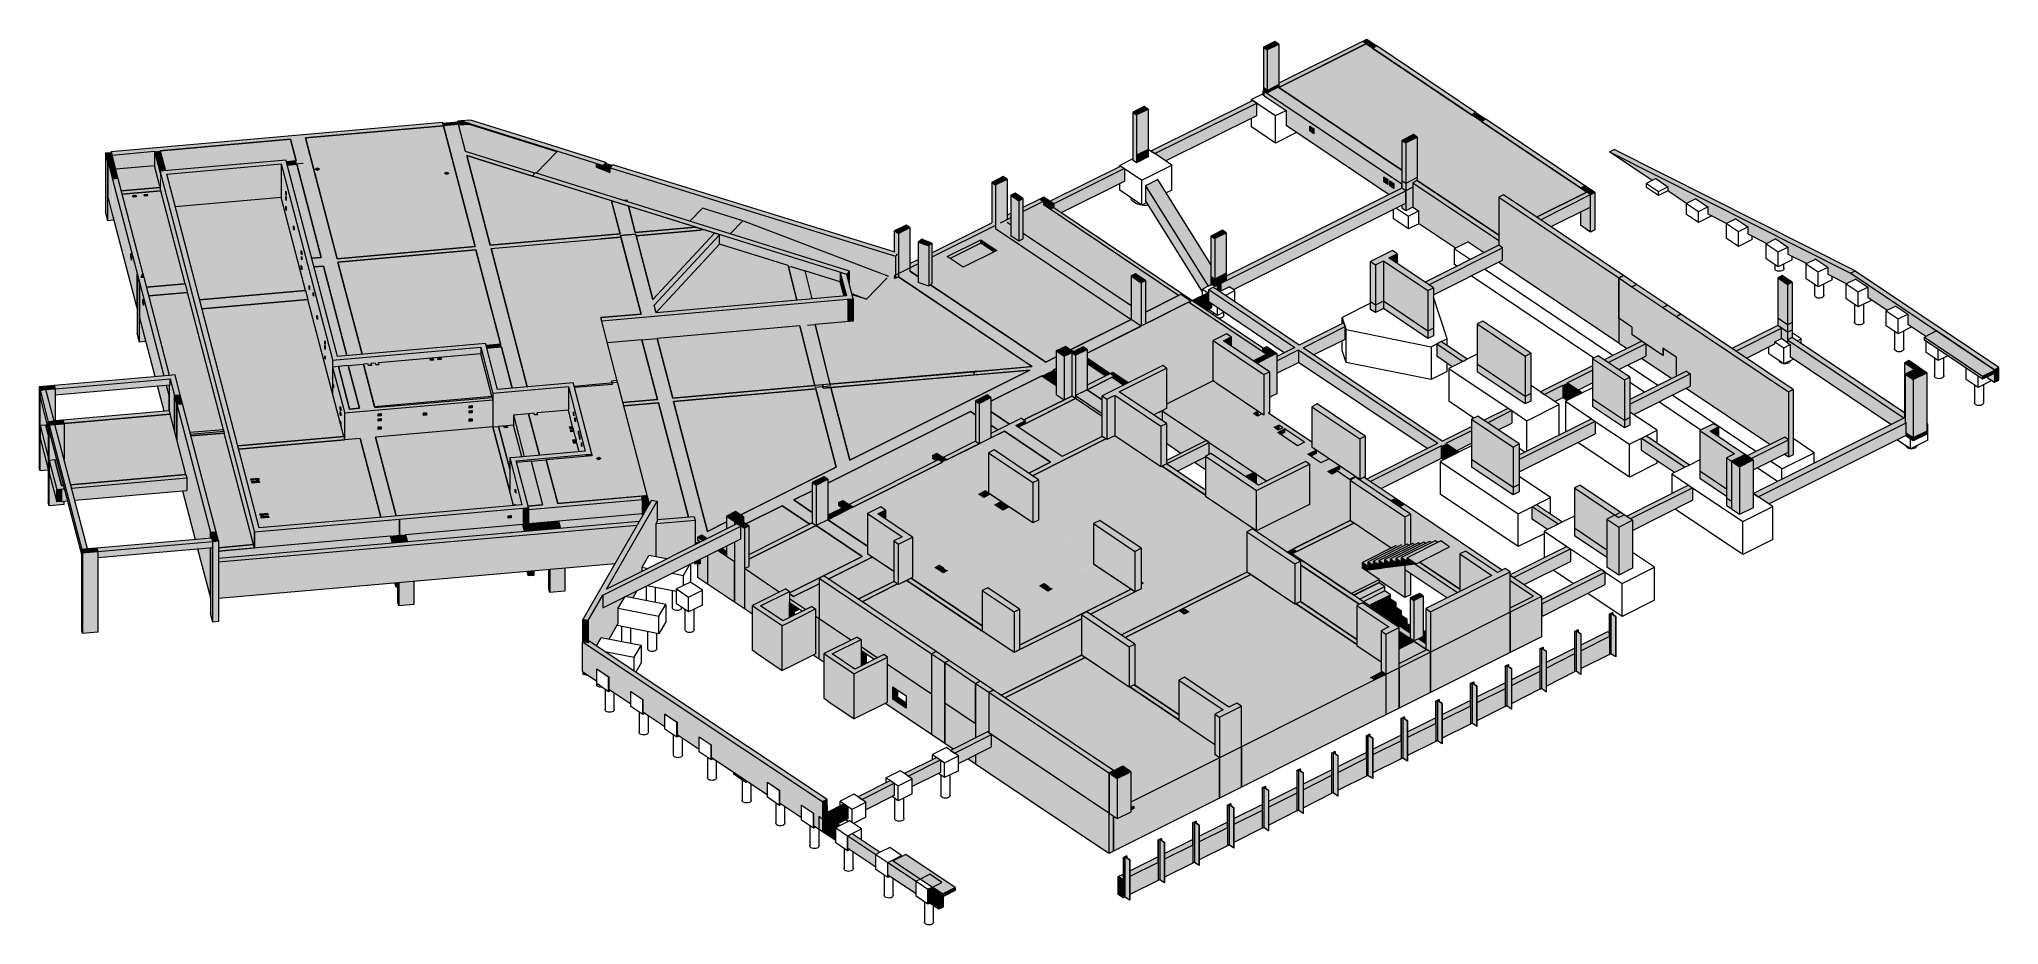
# Model space of a CAD drawing. Extents: x -2131 to 52870, y -3196 to 88043.
# Drawn here: x 12699 to 19108, y 63354 to 66250 of the extents above; entities that cross this region are included whole.
import ezdxf

# ---------------------------------------------------------------- set-up
doc = ezdxf.new("R2010")
doc.units = 0
for name, color, linetype, lineweight in [('A-FLOR', 7, 'Continuous', 25), ('S-BEAM', 7, 'Continuous', 25), ('S-COLS', 7, 'Continuous', 25), ('S-FNDN', 7, 'Continuous', 25), ('S-STRS', 7, 'Continuous', 9)]:
    doc.layers.add(name, color=color, linetype=linetype, lineweight=lineweight)

# ---------------------------------------------------------------- blocks, each defined once
blk = doc.blocks.new('Estaca W Gerdau - W250X32_7-3763720-3D C 001 - VISTA 3D TERR')
at = {"layer": 'S-FNDN', "lineweight": 9, "true_color": 0xa4b9db}
h = blk.add_hatch(color=9, dxfattribs=at)
h.paths.add_polyline_path([(-664.1, 63566.1), (-663.6, 63566.3), (-673.8, 63572.6)], flags=0)
h.paths.add_polyline_path([(-684.9, 63573.8), (-679.1, 63576.8), (-675.2, 63579.4), (-685.4, 63574.2)], flags=0)
h.paths.add_polyline_path([(-679.1, 63576.7), (-673.8, 63579.4), (-674.4, 63579.8), (-675.1, 63579.4)], flags=0)
for points in [[(-684.9, 63441.9), (-679.6, 63445), (-679.6, 63576.5), (-684.9, 63573.8), (-684.9, 63442.1)], [(-664.1, 63434.2), (-664.1, 63566.1), (-679.6, 63576.5), (-679.6, 63444.6), (-675.8, 63442.1)], [(-673.8, 63573.2), (-673.8, 63579.4), (-678.8, 63576.5)], [(-684.9, 63441.9), (-684.9, 63573.8), (-685.5, 63574.3), (-685.1, 63442.1)]]:
    blk.add_hatch(color=9, dxfattribs=at).paths.add_polyline_path(points, flags=0)
at = {"layer": 'S-FNDN', "lineweight": 9}
for p, q in [((-685.5, 63574.3), (-674.4, 63579.8)), ((-679.6, 63576.5), (-684.9, 63573.8)), ((-664.1, 63566.1), (-679.6, 63576.5)), ((-679.6, 63576.5), (-679.6, 63444.6)), ((-673.8, 63579.4), (-679.1, 63576.7)), ((-679.1, 63576.7), (-663.6, 63566.3)), ((-674.4, 63579.8), (-673.8, 63579.4)), ((-673.8, 63579.4), (-673.8, 63573.2)), ((-684.9, 63573.8), (-685.5, 63574.3)), ((-685.5, 63574.3), (-685.5, 63500.9)), ((-684.9, 63573.8), (-684.9, 63441.9))]:
    blk.add_line(p, q, dxfattribs=at)
at = {"layer": 'S-FNDN', "lineweight": 18}
for p, q in [((-663.6, 63566.3), (-664.1, 63566.1)), ((-664.1, 63566.1), (-664.1, 63434.2)), ((-663.6, 63434.4), (-663.6, 63566.3)), ((-684.9, 63441.9), (-685.4, 63442.3)), ((-679.6, 63444.6), (-684.9, 63441.9)), ((-664.1, 63434.2), (-679.6, 63444.6)), ((-663.6, 63434.4), (-664.1, 63434.2))]:
    blk.add_line(p, q, dxfattribs=at)
blk = doc.blocks.new('Estaca W Gerdau - W250X32_7-V3-3D C 001 - VISTA 3D TERR')
at = {"layer": 'S-FNDN', "lineweight": 9, "true_color": 0xa4b9db}
h = blk.add_hatch(color=9, dxfattribs=at)
h.paths.add_polyline_path([(-550.6, 63622.9), (-550.1, 63623.2), (-560.3, 63629.5)], flags=0)
h.paths.add_polyline_path([(-571.4, 63630.7), (-565.6, 63633.6), (-561.7, 63636.2), (-572, 63631.1)], flags=0)
h.paths.add_polyline_path([(-565.6, 63633.6), (-560.3, 63636.2), (-560.9, 63636.6), (-561.5, 63636.2)], flags=0)
for points in [[(-571.4, 63498.8), (-571.4, 63630.7), (-572, 63631.1), (-571.7, 63499)], [(-571.4, 63498.8), (-566.1, 63501.8), (-566.1, 63633.3), (-571.4, 63630.7), (-571.4, 63499.1)], [(-550.6, 63491), (-550.6, 63622.9), (-566.1, 63633.3), (-566.1, 63501.4), (-564.9, 63500.6)], [(-560.3, 63630), (-560.3, 63636.2), (-565.3, 63633.3)]]:
    blk.add_hatch(color=9, dxfattribs=at).paths.add_polyline_path(points, flags=0)
at = {"layer": 'S-FNDN', "lineweight": 9}
for p, q in [((-572, 63631.1), (-560.9, 63636.6)), ((-571.4, 63630.7), (-572, 63631.1)), ((-572, 63631.1), (-572, 63557.4)), ((-566.1, 63633.3), (-571.4, 63630.7)), ((-571.4, 63630.7), (-571.4, 63498.8)), ((-550.6, 63622.9), (-566.1, 63633.3)), ((-566.1, 63633.3), (-566.1, 63501.4)), ((-560.3, 63636.2), (-565.6, 63633.6)), ((-565.6, 63633.6), (-550.1, 63623.2)), ((-560.9, 63636.6), (-560.3, 63636.2)), ((-560.3, 63636.2), (-560.3, 63630))]:
    blk.add_line(p, q, dxfattribs=at)
at = {"layer": 'S-FNDN', "lineweight": 18}
for p, q in [((-550.1, 63623.2), (-550.6, 63622.9)), ((-550.6, 63622.9), (-550.6, 63491)), ((-550.1, 63491.2), (-550.1, 63623.2)), ((-571.4, 63498.8), (-572, 63499.2)), ((-566.1, 63501.4), (-571.4, 63498.8)), ((-550.6, 63491), (-566.1, 63501.4)), ((-550.1, 63491.2), (-550.6, 63491))]:
    blk.add_line(p, q, dxfattribs=at)
blk = doc.blocks.new('PED_COMPL_ESC_TRIANGULO_BAIXO_R00_2019 - 01-3750049-3D C 001 - VISTA 3D TERR')
at = {"layer": 'S-BEAM', "lineweight": 9, "true_color": 0xbfbfbf}
blk.add_hatch(color=9, dxfattribs=at).paths.add_polyline_path([(68.8, 64431), (152, 64473.1), (152, 64473.6), (68, 64431.5)], flags=0)
at = {"layer": 'S-BEAM', "lineweight": 9}
for p, q in [((68, 64431.5), (152, 64473.6)), ((152, 64473.6), (152, 64472.7))]:
    blk.add_line(p, q, dxfattribs=at)

msp = doc.modelspace()

# ---------------------------------------------------------------- hatches: boundary and pattern name
at = {"layer": 'A-FLOR', "true_color": 0xbfbfbf}
for points in [[(17472.562, 65608.477), (17472.562, 65732.714), (17487.7, 65740.291), (17595.889, 65667.659), (17760.046, 65749.876), (17038.762, 66234.11), (16753.288, 66091.678), (16753.288, 66091.362), (17155.754, 65821.166), (17155.754, 65918.79), (17193.598, 65937.734), (17206.016, 65929.397), (17206.016, 65787.423), (17459.457, 65617.276)], [(14319.824, 65811.774), (14321.288, 65812.946), (14324.319, 65811.998), (14391.824, 65881.611), (14105.012, 65971.254), (14071.103, 65968.216), (14093.836, 65882.438), (14318.409, 65812.217)], [(13111.461, 65819.633), (13506.469, 65854.175), (13507.88, 65848.785), (13539.411, 65851.558), (13520.891, 65922.338), (13094.4, 65884.837), (13102.374, 65854.361)], [(12967.625, 65754.021), (13094.135, 65765.145), (13075.615, 65835.925), (12949.105, 65824.801), (12963.464, 65769.924)], [(13590.316, 65533.724), (13621.315, 65536.449), (13541.728, 65840.621), (13510.729, 65837.895), (13589.1, 65538.371)], [(13607.939, 65820.624), (13608.973, 65821.141), (13608.973, 65828.8), (13601.404, 65825.012), (13603.143, 65823.844)], [(13608.973, 65821.141), (13615.508, 65824.413), (13608.973, 65828.8), (13608.973, 65824.413)], [(14173.745, 65575.931), (14598.758, 65613.306), (14570.622, 65720.838), (14097.087, 65868.907), (14170.134, 65589.732)], [(14826.923, 65654.839), (14867.699, 65696.889), (14521.048, 65831.118), (14391.824, 65881.611), (14324.319, 65811.998), (14607.914, 65723.321), (14620.26, 65724.406), (14622.134, 65718.875), (14796.629, 65664.312)], [(14031.455, 65807.134), (14032.488, 65807.651), (14032.488, 65815.31), (14024.919, 65811.522), (14025.811, 65810.923)], [(14032.488, 65807.651), (14038.781, 65811.085), (14032.488, 65815.31), (14032.488, 65810.923)], [(13006.133, 65733.268), (13014.532, 65734.131), (13014.532, 65739.864), (13004.643, 65739), (13005.909, 65734.131)], [(13014.532, 65734.001), (13016.022, 65734.131), (13014.532, 65739.864), (13014.532, 65734.131)], [(13043.701, 65736.579), (13052.1, 65737.443), (13052.1, 65743.175), (13042.274, 65742.069), (13042.848, 65739.864)], [(13052.1, 65737.313), (13053.59, 65737.443), (13052.1, 65742.069), (13052.1, 65737.443)], [(13223.491, 65397.171), (13570.072, 65427.645), (13490.485, 65731.817), (13143.904, 65701.343), (13223.016, 65398.988)], [(14648.192, 65617.653), (14845.206, 65634.978), (14625.7, 65703.615), (14645.977, 65626.119)], [(14958.934, 65613.561), (14999.807, 65655.943), (14867.699, 65696.858), (14826.946, 65654.832), (14952.492, 65615.575)], [(15404.009, 65399.472), (15470.836, 65468.341), (15472.376, 65469.068), (15477.072, 65473.911), (15000.032, 65655.943), (14958.934, 65613.561), (15348.789, 65491.657), (15349.228, 65444.182), (15356.104, 65417.903), (15363.621, 65415.011)], [(14294.805, 65113.251), (14445.333, 65126.487), (14448.38, 65115.597), (14581.396, 65127.293), (14589.12, 65133.359), (14535.511, 65339.595), (14667.341, 65351.187), (14601.607, 65602.417), (14176.593, 65565.046), (14294.624, 65113.945)], [(14705.478, 65398.713), (14907.258, 65615.575), (14872.926, 65626.226), (14651.042, 65606.763), (14705.313, 65399.345)], [(14716.616, 65355.519), (15176.553, 65395.961), (15148.316, 65509.235), (14923.981, 65579.383), (14716.412, 65356.3)], [(15678.413, 65532.482), (15778.426, 65582.545), (15778.426, 65593.953), (15668.679, 65539.017), (15676.049, 65534.069)], [(15820.977, 65553.979), (15830.711, 65558.851), (15778.426, 65593.953), (15778.426, 65582.545), (15820.447, 65554.334)], [(13674.38, 65212.438), (13705.38, 65215.163), (13628.813, 65507.792), (13597.814, 65505.066), (13670.869, 65225.856)], [(13673.074, 65531.912), (13673.35, 65531.936), (13673.073, 65531.915)], [(13754.814, 65219.51), (14158.839, 65255.035), (14160.297, 65249.46), (14207.508, 65253.611), (14127.159, 65560.695), (13675.924, 65521.022), (13748.801, 65242.494)], [(15225.989, 65400.308), (15330.973, 65409.539), (15318.839, 65455.914), (15203.106, 65492.103), (15224.195, 65407.506)], [(15284.997, 65121.281), (15945.597, 65179.433), (15508.349, 65472.477), (15500.91, 65468.753), (15499.314, 65467.022), (15477.072, 65473.911), (15472.376, 65469.068), (15469.873, 65467.348), (15403.861, 65399.472), (15357.1, 65414.094), (15360.527, 65399.345), (15360.527, 65327.662), (15236.256, 65316.736), (15277.388, 65151.793)], [(13193.856, 64958.028), (13302.812, 64967.609), (13183.888, 65421.41), (13057.559, 65410.302), (13125.512, 65150.592), (13143.068, 65152.136), (13192.804, 64962.05)], [(13348.337, 64920.027), (13694.917, 64950.502), (13577.569, 65398.988), (13230.99, 65368.514), (13345.58, 64930.566)], [(14705.371, 65398.599), (14705.371, 65399.121), (14705.341, 65398.713)], [(15404.009, 65399.426), (15404.009, 65399.472), (15356.104, 65417.903), (15357.1, 65414.094), (15403.861, 65399.472)], [(16385.603, 65056.426), (16537.807, 65132.613), (16537.807, 65264.809), (16581.516, 65286.689), (16597.201, 65276.158), (16597.201, 65246.223), (16668.775, 65198.172), (16711.216, 65219.416), (16457.964, 65389.436), (16126.091, 65223.312), (16126.155, 65206.276), (16201.453, 65155.725), (16209.797, 65159.901), (16260.382, 65125.941), (16373.185, 65182.406), (16385.603, 65174.07), (16385.603, 65080.306)], [(14770.725, 65076.011), (15235.562, 65116.93), (15186.795, 65312.386), (14719.65, 65271.215), (14769.601, 65080.306)], [(14162.798, 65239.902), (14207.508, 65243.833), (14207.508, 65253.611), (14160.376, 65249.158), (14162.12, 65242.494)], [(14198.16, 65104.753), (14245.371, 65108.904), (14210.357, 65242.721), (14163.147, 65238.57), (14197.395, 65107.676)], [(14607.876, 65061.675), (14721.292, 65071.659), (14670.191, 65266.962), (14556.841, 65256.865), (14600.622, 65089.398)], [(19054.887, 65147.755), (19094.8, 65167.734), (18903.856, 65295.924), (18864.209, 65275.767), (19046.953, 65153.081)], [(19054.887, 65137.977), (19054.887, 65147.755), (18864.209, 65275.767), (18864.209, 65265.989), (19040.323, 65147.755)], [(13713.702, 65040.155), (13746.171, 65043.01), (13709.695, 65182.402), (13677.23, 65179.547), (13713.093, 65042.48)], [(13784.463, 65183.102), (13785.966, 65183.234), (13784.463, 65188.976), (13784.463, 65183.234)], [(13808.608, 65185.225), (13810.111, 65185.357), (13808.608, 65191.099), (13808.608, 65185.23)], [(13978.395, 65199.524), (13986.763, 65200.391), (13986.763, 65206.123), (13976.895, 65205.255), (13978.168, 65200.391)], [(13986.763, 65200.26), (13988.262, 65200.391), (13986.763, 65205.255), (13986.763, 65200.391)], [(14003.578, 65201.738), (14011.936, 65202.605), (14011.936, 65208.329), (14002.103, 65207.376), (14002.658, 65205.255)], [(14011.936, 65202.473), (14013.434, 65202.605), (14011.936, 65207.463), (14011.936, 65202.605)], [(14449.524, 65110.468), (14571.672, 65120.813), (14571.672, 65126.438), (14448.222, 65115.445), (14448.615, 65113.945)], [(14571.672, 65120.69), (14573.146, 65120.813), (14571.672, 65126.438), (14571.672, 65120.813)], [(15349.935, 64873.093), (15938.342, 65167.627), (15287.836, 65110.429), (15308.251, 65032.404)], [(15872.412, 64991.018), (15911.208, 65010.438), (15919.551, 65004.837), (16051.495, 65070.883), (16025.353, 65088.433), (16025.353, 65116.951), (15977.623, 65148.995), (15811.229, 65065.704), (15811.229, 65032.094), (15865.245, 64995.83)], [(16175.072, 65070.565), (16175.072, 65083.238), (16246.001, 65118.742), (16207.834, 65144.366), (16126.091, 65103.449), (16171.881, 65072.707)], [(16385.603, 65041.874), (16550.224, 65124.277), (16537.807, 65132.613), (16385.603, 65056.426), (16385.603, 65046.648)], [(19054.887, 65137.977), (19094.8, 65157.956), (19094.8, 65167.734), (19054.887, 65147.755), (19054.887, 65141.549)], [(14719.882, 64677.717), (14822.023, 64686.676), (14724.141, 65060.769), (14610.725, 65050.785), (14694.569, 64730.194), (14701.864, 64742.834), (14719.882, 64739.34), (14719.882, 64688.34)], [(14884.746, 64640.236), (14946.724, 64671.26), (14946.724, 64690.485), (14976.62, 64705.45), (14993.236, 64694.542), (15305.22, 64850.71), (15238.418, 65106.017), (14773.569, 65065.143), (14883.851, 64643.655)], [(16044.144, 64885.504), (16175.072, 64951.042), (16175.072, 65016.437), (16088.247, 65074.727), (15901.516, 64981.257), (16041.578, 64887.226)], [(14334.621, 64889.376), (14464.905, 64900.832), (14457.523, 64929.043), (14447.63, 64928.178), (14444.65, 64939.643), (14454.524, 64940.506), (14447.517, 64967.284), (14437.64, 64966.422), (14436.15, 64972.154), (14446.018, 64973.016), (14444.65, 64976.869), (14435.113, 64976.036), (14433.65, 64981.771), (14443.502, 64982.631), (14429.397, 65036.536), (14327.454, 65027.573), (14328.932, 65021.887), (14319.044, 65021.023), (14317.567, 65026.703), (14299.113, 65025.081), (14334.017, 64891.683)], [(14327.454, 65021.758), (14328.932, 65021.887), (14327.454, 65027.573), (14327.454, 65021.887)], [(16679.493, 65019.741), (16684.906, 65022.451), (16684.906, 65033.858), (16669.759, 65026.276), (16678.022, 65020.729)], [(16747.418, 64974.14), (16752.832, 64976.849), (16752.832, 64988.257), (16737.684, 64980.675), (16746.323, 64974.875)], [(13285.084, 64586.991), (13399.763, 64597.074), (13304.266, 64962.05), (13195.311, 64952.47), (13285.084, 64607.715), (13285.084, 64587.296)], [(13865.818, 64691.018), (14249.586, 64724.762), (14182.224, 64982.21), (13798.458, 64948.466), (13865.625, 64691.755)], [(14220.25, 64979.448), (14228.648, 64980.312), (14228.648, 64986.045), (14218.791, 64985.062), (14220.025, 64980.312)], [(14228.648, 64980.182), (14230.138, 64980.312), (14228.648, 64985.916), (14228.648, 64980.312)], [(14435.113, 64976.036), (14443.502, 64976.9), (14443.502, 64982.631), (14433.623, 64981.768), (14434.889, 64976.9)], [(14437.64, 64966.422), (14446.018, 64967.284), (14446.018, 64973.016), (14436.15, 64972.154), (14437.416, 64967.284)], [(14447.63, 64928.178), (14454.524, 64929.043), (14454.524, 64940.506), (14444.65, 64939.643), (14447.406, 64929.043)], [(15804.012, 64782.156), (15804.012, 64897.499), (15822.177, 64906.591), (15934.978, 64830.863), (16006.297, 64866.562), (15855.329, 64967.915), (15667.422, 64873.856), (15792.501, 64789.883)], [(16759.136, 64957.417), (16772.107, 64963.952), (16772.107, 64975.316), (16749.402, 64963.952), (16758.462, 64957.869)], [(18828.052, 64936.055), (18828.052, 64945.833), (18804.482, 64961.657), (18804.179, 64954.986), (18801.91, 64953.605), (18819.709, 64941.656)], [(18828.052, 64936.055), (18872.708, 64958.408), (18872.708, 64968.186), (18828.052, 64945.833)], [(14297.964, 64723.312), (14345.174, 64727.463), (14307.833, 64870.176), (14260.657, 64865.897), (14296.938, 64727.236)], [(14528.236, 64874.573), (14529.27, 64875.09), (14529.27, 64882.749), (14521.701, 64878.961), (14522.593, 64878.362)], [(14529.27, 64875.09), (14535.511, 64878.559), (14529.27, 64882.749), (14529.27, 64878.362)], [(15657.093, 64520.447), (15950.194, 64667.163), (15870.899, 64720.398), (15849.886, 64709.88), (15824.219, 64727.111), (15845.232, 64737.63), (15809.353, 64761.717), (15788.34, 64751.199), (15771.488, 64762.512), (15792.501, 64773.03), (15653.041, 64866.657), (15359.939, 64719.941), (15407.407, 64688.074), (15407.407, 64698.973), (15451.117, 64720.852), (15466.802, 64710.322), (15466.802, 64680.386), (15554.649, 64621.41), (15554.649, 64589.223), (15654.091, 64522.463)], [(16858.137, 64886.517), (16874.893, 64894.904), (16874.893, 64906.312), (16848.403, 64893.052), (16852.894, 64890.037)], [(13392.599, 64806.584), (13400.793, 64807.55), (13400.793, 64813.266), (13390.933, 64812.3), (13392.317, 64807.55)], [(13395.099, 64798.01), (13403.292, 64798.976), (13403.292, 64804.692), (13393.432, 64803.726), (13394.817, 64798.976)], [(13400.793, 64807.386), (13402.459, 64807.55), (13400.793, 64813.266), (13400.793, 64807.55)], [(13403.292, 64798.812), (13404.959, 64798.976), (13403.292, 64803.726), (13403.292, 64798.976)], [(13407.389, 64808.033), (13415.583, 64808.999), (13415.583, 64814.715), (13405.723, 64813.749), (13407.108, 64808.999)], [(13409.889, 64799.459), (13418.083, 64800.425), (13418.083, 64806.141), (13408.223, 64805.175), (13409.607, 64800.425)], [(13415.583, 64808.835), (13417.25, 64808.999), (13415.583, 64813.749), (13415.583, 64808.999)], [(13418.083, 64800.261), (13419.749, 64800.425), (13418.083, 64805.175), (13418.083, 64800.425)], [(16923.092, 64829.627), (16951.181, 64843.688), (16951.18, 64855.095), (16913.357, 64836.162), (16920.763, 64831.191)], [(14394.608, 64731.81), (14394.608, 64731.814), (14391.714, 64742.871)], [(15779.832, 64756.911), (15792.501, 64763.252), (15792.501, 64773.03), (15771.488, 64762.512), (15772.673, 64761.717)], [(15832.563, 64721.51), (15845.232, 64727.852), (15845.232, 64737.63), (15824.219, 64727.111)], [(17345.411, 64451.632), (17345.411, 64566.975), (17363.569, 64576.065), (17468.228, 64505.802), (17470.082, 64506.731), (17131.233, 64734.215), (17129.382, 64733.289), (17183.235, 64697.135), (17183.45, 64596.781), (17191.216, 64600.668), (17197.177, 64596.781), (17209.515, 64602.957), (17215.379, 64599.021), (17227.815, 64605.246), (17233.678, 64601.309), (17246.114, 64607.534), (17251.978, 64603.598), (17264.414, 64609.823), (17272.876, 64604.142), (17282.714, 64609.066), (17311.757, 64589.568), (17213.335, 64540.301), (17340.408, 64454.991)], [(13422.498, 64691.946), (13430.691, 64692.912), (13430.691, 64698.628), (13420.831, 64697.662), (13422.216, 64692.912)], [(13424.997, 64683.372), (13433.191, 64684.338), (13433.191, 64690.054), (13423.331, 64689.088), (13424.716, 64684.338)], [(13430.691, 64692.749), (13432.358, 64692.912), (13430.691, 64697.662), (13430.691, 64692.912)], [(13433.191, 64684.175), (13434.857, 64684.338), (13433.191, 64689.088), (13433.191, 64684.338)], [(13437.288, 64693.395), (13445.482, 64694.361), (13445.482, 64700.077), (13435.622, 64699.111), (13437.006, 64694.361)], [(13439.788, 64684.821), (13447.981, 64685.787), (13447.981, 64691.503), (13438.121, 64690.537), (13439.506, 64685.787)], [(13445.482, 64694.198), (13447.148, 64694.361), (13445.482, 64699.111), (13445.482, 64694.361)], [(13447.981, 64685.624), (13449.648, 64685.787), (13447.981, 64690.537), (13447.981, 64685.787)], [(14305.143, 64641.338), (14354.217, 64645.643), (14348.023, 64669.313), (14298.952, 64664.999), (14304.537, 64643.655)], [(14403.654, 64649.979), (14661.317, 64672.58), (14672.812, 64692.496), (14671.437, 64697.751), (14397.458, 64673.66)], [(16989.135, 64437.143), (17081.457, 64483.356), (17026.559, 64520.212), (17026.559, 64538.861), (17120.401, 64585.835), (16998.414, 64667.731), (16796.342, 64566.575), (16989.132, 64437.145)], [(13285.084, 64551.865), (13853.8, 64601.749), (13847.634, 64625.315), (13285.084, 64575.851), (13285.084, 64570.88)], [(13903.237, 64606.086), (14239.56, 64635.586), (14244.544, 64638.08), (14247.254, 64636.261), (14286.357, 64639.69), (14280.167, 64663.347), (13897.068, 64629.661), (13897.069, 64629.66), (13899.037, 64622.137)], [(13903.203, 64606.083), (13903.237, 64606.086), (13898.99, 64622.137)], [(14239.56, 64635.586), (14244.544, 64636.023), (14244.544, 64638.08)], [(14244.544, 64636.023), (14247.254, 64636.261), (14244.544, 64638.08)], [(15152.659, 64439.259), (15390.756, 64558.442), (15239.785, 64659.796), (15019.735, 64549.647), (15019.735, 64525.904), (15133.763, 64449.352), (15140.241, 64452.595), (15152.659, 64444.258)], [(15999.728, 64460.651), (16146.963, 64534.412), (16146.963, 64535.062), (15962.612, 64658.827), (15814.771, 64584.823), (15997.765, 64461.969)], [(16303.011, 64467.458), (16309.651, 64470.782), (16303.011, 64475.24), (16303.011, 64470.782)], [(16997.476, 64431.54), (17081.457, 64473.578), (17081.457, 64483.356), (16989.135, 64437.139)], [(17509.457, 64390.415), (17584.764, 64428.11), (17509.457, 64478.112), (17509.457, 64391.965)], [(16935.509, 64473.14), (16935.509, 64473.145), (16935.501, 64473.145)], [(16989.135, 64437.139), (16989.097, 64437.169), (16989.132, 64437.141)], [(16441.425, 64371.59), (16445.437, 64373.598), (16445.437, 64386.636), (16430.553, 64378.888), (16437.759, 64374.05)], [(16447.384, 64372.292), (16458.508, 64377.86), (16445.437, 64386.413), (16445.609, 64373.483)], [(17146.715, 64270.874), (17182.551, 64288.812), (17146.715, 64312.871), (17146.715, 64273.758)], [(16269.265, 63769.62), (16547.147, 63908.717), (16543.91, 63910.89), (16543.91, 63943.044), (16425.855, 64022.3), (16425.855, 64024.518), (16265.992, 64131.841), (16264.1, 64130.894), (16119.665, 64227.861), (15857.438, 64096.6), (16211.97, 63858.584), (16211.97, 63856.669), (16243.123, 63872.263), (16269.265, 63854.712), (16269.265, 63770.388)], [(17146.715, 64208.839), (17235.481, 64253.272), (17194.969, 64280.475), (17146.715, 64256.321), (17146.715, 64237.465)], [(15653.53, 63455.58), (15694.388, 63476.032), (15533.614, 63583.968), (15491.94, 63563.107), (15651.086, 63457.206)], [(15655.847, 63446.962), (15694.388, 63466.254), (15694.388, 63476.032), (15653.53, 63455.58), (15655.847, 63454.038)]]:
    msp.add_hatch(color=9, dxfattribs=at).paths.add_polyline_path(points, flags=0)
h = msp.add_hatch(color=9, dxfattribs=at)
h.paths.add_polyline_path([(13673.35, 65531.936), (14124.31, 65571.585), (14021.029, 65966.314), (13570.069, 65926.662), (13671.032, 65540.796)], flags=0)
h.paths.add_polyline_path([(14031.455, 65807.134), (14024.919, 65811.522), (14032.488, 65815.31), (14039.023, 65810.923), (14031.917, 65807.365)], flags=0)
h.paths.add_polyline_path([(13607.939, 65820.624), (13601.404, 65825.012), (13608.973, 65828.8), (13615.508, 65824.413)], flags=0)
h = msp.add_hatch(color=9, dxfattribs=at)
h.paths.add_polyline_path([(13050.061, 65438.96), (13176.571, 65450.083), (13096.984, 65754.255), (12970.474, 65743.132), (13037.973, 65485.157), (13038.405, 65481.061), (13041.097, 65470.773), (13041.722, 65470.828), (13048.694, 65444.182)], flags=0)
h.paths.add_polyline_path([(13006.133, 65733.268), (13004.643, 65739), (13014.532, 65739.864), (13016.022, 65734.131)], flags=0)
h.paths.add_polyline_path([(13043.701, 65736.579), (13042.211, 65742.311), (13052.1, 65743.175), (13053.59, 65737.443)], flags=0)
h = msp.add_hatch(color=9, dxfattribs=at)
h.paths.add_polyline_path([(15990.871, 65193.922), (16025.353, 65211.182), (16025.353, 65230.407), (16055.249, 65245.373), (16071.654, 65234.359), (16269.647, 65333.468), (15994.49, 65518.228), (16099.239, 65492.246), (16269.647, 65377.823), (16269.647, 65475.44), (16284.027, 65482.639), (16316.705, 65460.701), (16316.705, 65357.022), (16425.287, 65411.374), (15982.26, 65708.801), (15917.352, 65676.445), (15917.352, 65596.68), (15902.971, 65589.481), (15877.267, 65606.738), (15871.504, 65600.809), (15826.311, 65631.062), (15617.929, 65527.186), (15617.929, 65451.095), (15613.389, 65446.873), (15955.128, 65217.874)], flags=0)
h.paths.add_polyline_path([(15573.933, 65473.312), (15573.933, 65505.255), (15546.963, 65491.385), (15569.24, 65476.457)], flags=0)
h.paths.add_polyline_path([(15720.963, 65503.916), (15668.679, 65539.017), (15778.426, 65593.953), (15830.711, 65558.851), (15820.447, 65553.714)], flags=0)
h.paths.add_polyline_path([(15876.829, 65641.588), (15876.829, 65656.244), (15864.302, 65650), (15868.931, 65646.891)], flags=0)
h = msp.add_hatch(color=9, dxfattribs=at)
h.paths.add_polyline_path([(13795.605, 65047.357), (14180.153, 65078.126), (14142.903, 65220.493), (13808.608, 65191.099), (13810.111, 65185.357), (13800.214, 65184.524), (13798.721, 65190.23), (13784.463, 65188.976), (13785.966, 65183.234), (13776.079, 65182.364), (13774.576, 65188.107), (13759.13, 65186.749), (13789.629, 65070.194)], flags=0)
h.paths.add_polyline_path([(13978.395, 65199.524), (13976.895, 65205.255), (13986.772, 65206.086), (13988.262, 65200.391), (13982.63, 65199.896)], flags=0)
h.paths.add_polyline_path([(14003.578, 65201.738), (14002.081, 65207.463), (14011.969, 65208.205), (14013.434, 65202.605)], flags=0)
h = msp.add_hatch(color=9, dxfattribs=at)
h.paths.add_polyline_path([(16126.091, 65118.001), (16187.073, 65148.526), (16126.091, 65189.466), (16126.091, 65144.366)], flags=0)
h.paths.add_polyline_path([(16025.353, 65161.301), (16025.353, 65172.886), (16015.467, 65167.938)], flags=0)
h = msp.add_hatch(color=9, dxfattribs=at)
h.paths.add_polyline_path([(14394.61, 64731.81), (14687.448, 64757.559), (14589.103, 65133.345), (14581.396, 65127.293), (14571.672, 65126.438), (14573.146, 65120.813), (14449.642, 65110.021), (14506.338, 64891.683), (14505.935, 64887.595), (14357.268, 64874.523), (14391.154, 64745.015)], flags=0)
h.paths.add_polyline_path([(14357.268, 64874.523), (14357.271, 64874.523), (14377.393, 64874.529)], flags=0)
h.paths.add_polyline_path([(14528.236, 64874.573), (14521.701, 64878.961), (14529.27, 64882.749), (14535.511, 64878.214)], flags=0)
h = msp.add_hatch(color=9, dxfattribs=at)
h.paths.add_polyline_path([(15845.018, 64104.938), (16107.247, 64236.205), (16107.247, 64354.914), (15887.116, 64244.724), (15536.484, 64480.121), (15509.426, 64466.576), (15506.203, 64468.74), (15389.864, 64410.505), (15836.826, 64110.437)], flags=0)
h.paths.add_polyline_path([(17008.205, 64287.275), (17008.205, 64398.183), (17016.142, 64402.156), (16823.813, 64531.272), (16823.813, 64411.066), (16958.71, 64320.503)], flags=0)
h.paths.add_polyline_path([(16874.891, 64906.312), (16874.893, 64906.312), (16860.663, 64915.864)], flags=0)
h.paths.add_polyline_path([(16238.207, 64301.761), (16648.794, 64507.294), (16648.794, 64639.472), (16666.96, 64648.565), (16779.746, 64572.846), (16985.996, 64676.092), (16985.996, 64808.263), (17004.161, 64817.356), (17116.942, 64741.641), (17118.795, 64742.569), (17003.464, 64819.994), (16984.713, 64810.608), (16945.387, 64837.009), (16926.316, 64827.463), (16913.357, 64836.162), (16951.181, 64855.096), (16917.373, 64877.792), (16890.884, 64864.532), (16848.403, 64893.052), (16874.891, 64906.312), (16860.664, 64915.863), (16860.663, 64915.864), (16860.663, 64915.865), (16837.136, 64931.66), (16814.43, 64920.295), (16749.402, 64963.952), (16772.107, 64975.317), (16765.903, 64979.482), (16750.755, 64971.899), (16737.684, 64980.675), (16752.832, 64988.257), (16697.978, 65025.083), (16682.83, 65017.501), (16669.759, 65026.276), (16684.907, 65033.858), (16550.224, 65124.277), (16385.603, 65041.874), (16727.673, 64812.224), (16840.477, 64868.69), (16852.894, 64860.353), (16852.894, 64728.157), (16680.326, 64641.776), (16513.016, 64754.099), (16513.016, 64758.534), (16371.058, 64853.838), (16367.273, 64851.944), (16216.302, 64953.298), (16190.758, 64940.512), (16187.49, 64942.705), (15947.398, 64822.524), (15966.919, 64809.419), (15966.919, 64677.146), (15963.2, 64675.285), (16146.963, 64552.267), (16146.963, 64665.928), (16167.399, 64676.157), (16303.011, 64585.114), (16303.021, 64475.233), (16309.651, 64470.782), (16303.011, 64467.458), (16303.011, 64452.906), (16136.915, 64369.764), (16191.73, 64332.964)], flags=0)
h = msp.add_hatch(color=9, dxfattribs=at)
h.paths.add_polyline_path([(12772.217, 64790.203), (12778.024, 64790.714), (12756.129, 64874.393), (12750.322, 64873.882), (12762.861, 64825.96)], flags=0)
h.paths.add_polyline_path([(12801.86, 64792.81), (13178.87, 64825.96), (13127.132, 65023.695), (12780.772, 64993.24), (12780.972, 64992.477), (12780.972, 64876.577), (12779.966, 64876.489), (12793.187, 64825.96)], flags=0)
h.paths.add_polyline_path([(12728.688, 64956.567), (12728.688, 64979.27), (12726.286, 64988.449), (12720.48, 64987.938), (12722.748, 64979.27)], flags=0)
h = msp.add_hatch(color=9, dxfattribs=at)
h.paths.add_polyline_path([(14237.53, 64844.284), (14237.53, 64880.839), (14276.85, 64884.296), (14249.679, 64988.141), (14201.009, 64983.861), (14232.9, 64861.981)], flags=0)
h.paths.add_polyline_path([(14220.25, 64979.448), (14218.76, 64985.181), (14228.648, 64986.045), (14230.138, 64980.312)], flags=0)
h = msp.add_hatch(color=9, dxfattribs=at)
h.paths.add_polyline_path([(15277.629, 64693.292), (15324.798, 64716.903), (15312.881, 64724.903), (15312.881, 64734.681), (15327.262, 64741.879), (15335.605, 64736.278), (15620.363, 64878.817), (15620.363, 64888.595), (15634.744, 64895.794), (15655.004, 64882.192), (15760.967, 64935.233), (15760.967, 65021.487), (15744.705, 65032.404), (15277.629, 64798.603), (15277.629, 64702.965)], flags=0)
h.paths.add_polyline_path([(15227.367, 64702.705), (15227.367, 64773.444), (15167.005, 64743.229), (15209.786, 64714.508)], flags=0)
h.paths.add_polyline_path([(15811.229, 64960.392), (15834.568, 64972.075), (15811.229, 64987.744), (15811.229, 64967.915)], flags=0)
h = msp.add_hatch(color=9, dxfattribs=at)
h.paths.add_polyline_path([(13418.548, 64651.69), (13816.576, 64686.688), (13749.02, 64944.119), (13351.186, 64909.138), (13411.647, 64678.063)], flags=0)
h.paths.add_polyline_path([(13424.997, 64683.372), (13423.331, 64689.088), (13433.191, 64690.054), (13434.857, 64684.338)], flags=0)
h.paths.add_polyline_path([(13439.788, 64684.821), (13438.121, 64690.537), (13447.981, 64691.503), (13449.648, 64685.787), (13445.482, 64685.379)], flags=0)
h.paths.add_polyline_path([(13422.498, 64691.946), (13420.831, 64697.662), (13430.691, 64698.628), (13432.358, 64692.912), (13423.331, 64692.028)], flags=0)
h.paths.add_polyline_path([(13437.288, 64693.395), (13435.622, 64699.111), (13445.482, 64700.077), (13447.148, 64694.361), (13445.482, 64694.198)], flags=0)
h.paths.add_polyline_path([(13395.099, 64798.01), (13393.628, 64803.745), (13403.292, 64804.692), (13404.959, 64798.976), (13399.763, 64798.467)], flags=0)
h.paths.add_polyline_path([(13409.889, 64799.459), (13408.223, 64805.175), (13418.083, 64806.141), (13419.749, 64800.425), (13415.583, 64800.017)], flags=0)
h.paths.add_polyline_path([(13392.599, 64806.584), (13390.933, 64812.3), (13400.793, 64813.266), (13402.459, 64807.55), (13393.432, 64806.665)], flags=0)
h.paths.add_polyline_path([(13407.389, 64808.033), (13405.723, 64813.749), (13415.583, 64814.715), (13417.25, 64808.999), (13408.223, 64808.114)], flags=0)
h = msp.add_hatch(color=9, dxfattribs=at)
h.paths.add_polyline_path([(15019.735, 64564.2), (15219.024, 64663.956), (15129.161, 64724.286), (15009.998, 64664.637), (15019.735, 64658.1), (15019.735, 64570.88)], flags=0)
h.paths.add_polyline_path([(14946.724, 64574.921), (14946.724, 64593.191), (14931.134, 64585.388)], flags=0)
h = msp.add_hatch(color=9, dxfattribs=at)
h.paths.add_polyline_path([(15905.281, 64268.369), (16270.168, 64451.018), (16158.852, 64525.751), (15997.765, 64445.116), (15800.39, 64577.624), (15655.13, 64504.912), (15554.649, 64572.37), (15554.649, 64489.214), (15550.865, 64487.319), (15783.201, 64331.34), (15783.201, 64446.683), (15801.366, 64455.776), (15905.281, 64386.013), (15905.281, 64279.78)], flags=0)
h.paths.add_polyline_path([(15407.407, 64591.613), (15407.407, 64671.221), (15345.559, 64712.743), (15277.629, 64678.74), (15390.756, 64602.792)], flags=0)
h = msp.add_hatch(color=9, dxfattribs=at)
h.paths.add_polyline_path([(15249.506, 64371.648), (15249.506, 64469.355), (15166.132, 64427.621), (15219.62, 64392.196), (15225.686, 64395.232), (15238.103, 64386.802), (15238.103, 64379.303), (15249.502, 64371.651)], flags=0)
h.paths.add_polyline_path([(15377.447, 64418.842), (15493.785, 64477.077), (15493.785, 64508.787), (15423.092, 64556.246), (15279.696, 64484.467), (15367.782, 64425.33)], flags=0)
h = msp.add_hatch(color=9, dxfattribs=at)
h.paths.add_polyline_path([(16631.468, 63950.925), (17090.603, 64180.751), (17087.335, 64182.986), (17087.335, 64212.864), (17008.205, 64265.987), (17008.205, 64270.429), (16809.432, 64403.867), (16805.647, 64401.973), (16661.212, 64498.94), (16250.633, 64293.419), (16282.265, 64272.183), (16282.265, 64139.987), (16280.373, 64139.04), (16425.855, 64041.596), (16425.855, 64154.496), (16444.02, 64163.589), (16589.512, 64065.912), (16615.814, 64079.078), (16631.468, 64068.569), (16631.468, 63954.582)], flags=0)
h.paths.add_polyline_path([(16443.371, 64370.283), (16430.3, 64379.058), (16445.629, 64386.507), (16458.508, 64377.86), (16444.02, 64370.608)], flags=0)
at = {"layer": 'S-BEAM', "true_color": 0xbfbfbf}
for points in [[(16753.288, 66092.059), (17038.762, 66234.11), (17026.345, 66242.447), (16752.889, 66106.375), (16753.288, 66101.22)], [(17383.18, 66002.885), (17397.561, 66010.084), (17073.379, 66227.723), (17058.999, 66220.524), (17374.744, 66008.548)], [(16347.337, 65875.423), (16680.88, 66041.067), (16668.462, 66049.403), (16334.919, 65883.76), (16339.28, 65880.832)], [(16382.219, 65852.005), (16680.88, 66000.325), (16680.88, 66041.067), (16347.337, 65875.423)], [(12937.018, 65870.998), (13520.891, 65922.338), (13519.467, 65927.783), (13568.901, 65932.129), (13570.326, 65926.684), (14021.029, 65966.314), (14018.179, 65977.204), (12934.168, 65881.888), (12934.445, 65880.832)], [(14125.734, 65566.144), (14175.168, 65570.49), (14070.463, 65970.661), (14021.029, 65966.314), (14125.731, 65566.153)], [(14070.463, 65970.661), (14105.768, 65973.765), (14078.023, 65982.466), (14067.614, 65981.551), (14070.291, 65971.321)], [(14069.838, 65970.606), (14070.463, 65970.661), (14067.614, 65981.551), (14067.614, 65979.106), (14069.824, 65970.661)], [(14071.089, 65968.271), (14105.768, 65971.321), (14105.768, 65973.765), (14070.463, 65970.661), (14071.078, 65968.313)], [(14310.924, 65909.427), (14319.965, 65919.115), (14109.211, 65985.208), (14078.023, 65982.466), (14298.908, 65913.196)], [(14310.924, 65906.982), (14310.924, 65909.427), (14105.768, 65973.765), (14105.768, 65971.321), (14309.159, 65907.536)], [(16854.792, 65949.534), (16867.863, 65956.076), (16867.863, 65957.055), (16854.792, 65965.83), (16854.792, 65949.72)], [(16867.863, 65940.758), (16867.863, 65956.076), (16854.792, 65949.534)], [(17786.839, 65748.689), (17786.884, 65748.711), (17430.238, 65988.145), (17415.858, 65980.947), (17740.039, 65763.308), (17754.375, 65770.484), (17786.806, 65748.711)], [(13094.135, 65812.405), (13094.4, 65818.132), (13111.461, 65819.633), (13094.4, 65884.837), (13075.678, 65882.945), (13093.703, 65814.057)], [(13541.436, 65843.817), (13590.615, 65848.141), (13568.276, 65932.074), (13519.467, 65927.783), (13541.272, 65844.445)], [(14543.555, 65836.471), (14552.557, 65846.171), (14319.965, 65919.115), (14310.924, 65909.427), (14535.511, 65838.994)], [(14521.675, 65830.873), (14521.904, 65840.819), (14543.555, 65834.027), (14543.555, 65836.471), (14310.924, 65909.427), (14310.984, 65906.963), (14393.818, 65880.832), (14521.237, 65831.044)], [(18623.23, 65484.764), (18637.61, 65491.962), (17849.349, 65888.816), (17834.968, 65881.618), (18557.758, 65517.726)], [(12938.703, 65791.112), (12957.488, 65792.764), (12941.666, 65853.231), (12922.881, 65851.579), (12938.27, 65792.764)], [(12938.703, 65677.851), (12938.27, 65792.764), (12922.881, 65850.786), (12922.881, 65738.318), (12923.676, 65735.282)], [(12937.018, 65868.554), (12937.018, 65870.998), (12934.168, 65880.832), (12934.168, 65879.444), (12936.392, 65870.943)], [(12949.105, 65824.801), (13075.615, 65835.925), (13075.615, 65883.185), (12937.018, 65870.998), (12937.018, 65868.554), (12941.041, 65853.176), (12941.666, 65853.231), (12948.136, 65828.507)], [(13094.135, 65765.145), (13093.703, 65814.057), (13075.615, 65881.888), (13075.615, 65835.925), (13092.884, 65769.924)], [(13096.984, 65807.219), (13509.27, 65843.471), (13506.421, 65854.361), (13094.135, 65818.109), (13096.765, 65808.057)], [(13143.904, 65701.343), (13490.485, 65731.817), (13490.485, 65841.819), (13115.769, 65808.871), (13135.93, 65731.817)], [(13655.595, 65210.786), (13674.38, 65212.438), (13509.27, 65843.471), (13490.485, 65841.819), (13651.652, 65225.856)], [(13510.729, 65837.895), (13563.629, 65842.547), (13562.805, 65845.696), (13541.436, 65843.817), (13539.411, 65851.558), (13507.969, 65848.443), (13510.692, 65838.035)], [(13621.315, 65536.449), (13670.75, 65540.796), (13590.339, 65848.117), (13562.805, 65845.696), (13563.629, 65842.547), (13541.728, 65840.621), (13607.374, 65589.732)], [(14311.978, 65801.713), (14311.978, 65803.343), (14319.824, 65811.774), (14093.521, 65882.537), (14097.087, 65868.907), (14310.924, 65802.043)], [(14543.556, 65834.027), (14552.557, 65843.727), (14552.557, 65846.171), (14543.555, 65836.471)], [(14555.427, 65842.827), (14555.434, 65842.834), (14555.401, 65842.834)], [(15499.314, 65540.357), (15506.196, 65547.823), (15498.266, 65553.169), (14574.674, 65839.213), (14565.721, 65829.498), (15481.922, 65545.743)], [(15499.314, 65467.022), (15499.314, 65540.357), (14565.721, 65829.498), (14565.721, 65813.639), (14868.108, 65696.731), (15000.081, 65655.924), (15481.922, 65472.409), (15496.206, 65467.985), (15496.206, 65477.763), (15498.033, 65476.914), (15498.262, 65467.348)], [(16016.991, 65711.368), (16248.61, 65826.394), (16236.192, 65834.731), (16005.24, 65720.004), (16016.991, 65712.115)], [(16042.048, 65683.07), (16248.61, 65785.653), (16248.61, 65826.394), (16016.991, 65711.142), (16016.991, 65699.892), (16027.713, 65692.694)], [(18610.251, 65450.189), (18625.922, 65458.033), (18623.23, 65484.764), (17834.968, 65881.618), (17974.569, 65787.897), (17986.305, 65793.772), (18025.518, 65767.311), (18025.518, 65753.692), (18079.818, 65717.238), (18087.621, 65713.309), (18117.016, 65728.023), (18156.229, 65701.697), (18156.229, 65678.768), (18218.279, 65647.529), (18247.727, 65662.27), (18286.94, 65635.944), (18286.94, 65612.961), (18348.936, 65581.749), (18378.438, 65596.516), (18417.651, 65570.191), (18417.651, 65547.154), (18479.593, 65515.969), (18509.149, 65530.763), (18548.362, 65504.437), (18548.362, 65481.347), (18608.827, 65450.906)], [(13026.686, 65454.848), (13037.973, 65485.157), (12957.488, 65792.764), (12938.703, 65791.112), (12991.394, 65589.732)], [(12970.474, 65743.132), (13096.984, 65754.255), (13094.135, 65765.145), (12967.625, 65754.021), (12967.903, 65752.958)], [(13096.984, 65754.255), (13096.552, 65808.871), (13094.135, 65818.109), (13094.4, 65764.131), (13095.656, 65759.329)], [(13399.763, 64650.038), (13418.548, 64651.69), (13115.769, 65808.871), (13096.984, 65807.219), (13382.391, 64716.43)], [(13399.763, 64597.074), (13399.763, 64650.038), (13096.984, 65807.219), (13096.984, 65754.255), (13388.754, 64639.149)], [(15339.769, 65481.963), (15348.789, 65491.657), (14320.998, 65813.037), (14311.978, 65803.343), (15245.319, 65511.496)], [(15318.839, 65455.914), (15318.839, 65486.878), (15339.769, 65480.333), (15339.769, 65481.963), (14311.978, 65803.343), (14311.978, 65801.713), (14570.622, 65720.838), (14570.826, 65720.06), (14573.11, 65720.06), (14860.346, 65630.198), (14861.645, 65625.236), (14873.138, 65626.244), (14923.981, 65610.105), (14923.981, 65579.383), (15148.316, 65509.235), (15149.276, 65505.382), (15158.238, 65506.133), (15265.039, 65472.737)], [(16522.164, 65441.998), (16533.503, 65447.674), (16530.943, 65449.392), (16530.943, 65513.175), (16357.713, 65790.949), (16317.195, 65770.667), (16520.803, 65444.182)], [(16503.183, 65423.545), (16503.183, 65432.497), (16522.164, 65441.998), (16317.195, 65770.667), (16317.195, 65721.777), (16498.928, 65430.367)], [(16581.205, 65459.999), (17168.172, 65753.813), (17155.754, 65762.15), (16581.205, 65474.551), (16581.205, 65465.501)], [(17096.934, 65783.712), (17110.005, 65790.255), (17110.005, 65791.233), (17096.934, 65800.009), (17096.934, 65785.216)], [(17110.005, 65774.937), (17110.005, 65790.255), (17096.934, 65783.712), (17107.206, 65776.817)], [(17116.541, 65770.549), (17129.612, 65777.092), (17129.612, 65778.071), (17116.541, 65786.846), (17116.541, 65774.937)], [(17129.612, 65761.774), (17129.612, 65777.092), (17116.541, 65770.549), (17129.052, 65762.15)], [(17472.562, 65591.626), (17472.562, 65608.477), (17205.6, 65787.215), (17191.636, 65780.226), (17468.217, 65594.543)], [(13505.24, 65728.39), (13506.739, 65728.519), (13506.475, 65731.817), (13505.24, 65735.282), (13505.24, 65729.985)], [(13506.739, 65722.658), (13506.739, 65728.519), (13505.24, 65728.39)], [(13505.24, 65695.796), (13506.739, 65695.925), (13506.7, 65698.364), (13505.24, 65703.945), (13505.24, 65696.587)], [(13506.739, 65690.065), (13506.697, 65695.922), (13505.24, 65695.796), (13506.69, 65690.254)], [(13505.25, 65744.648), (13506.749, 65744.78), (13506.739, 65747.103), (13505.25, 65752.797), (13505.25, 65746.277)], [(13506.749, 65738.917), (13506.739, 65744.779), (13505.25, 65744.648), (13506.739, 65738.955)], [(14624.9, 65610.035), (14649.615, 65612.208), (14625.7, 65703.615), (14572.608, 65720.217), (14570.826, 65720.06), (14598.76, 65613.306), (14623.546, 65615.209), (14624.332, 65612.203)], [(14621.67, 65719.02), (14620.26, 65724.406), (14609.058, 65722.963), (14618.344, 65720.06)], [(16425.287, 65411.374), (16432.477, 65414.973), (16432.929, 65414.67), (16438.033, 65417.225), (16016.991, 65699.892), (16004.696, 65693.738), (16419.925, 65414.973)], [(16564.276, 65427.08), (16590.666, 65440.29), (16604.572, 65430.954), (17168.172, 65713.072), (17168.172, 65753.813), (16564.276, 65451.525), (16564.276, 65427.825)], [(17608.306, 65659.322), (17772.458, 65741.491), (17760.041, 65749.827), (17595.889, 65667.659)], [(17643.071, 65635.983), (17772.458, 65700.749), (17772.172, 65741.347), (17608.306, 65659.322)], [(13530.728, 65630.975), (13532.228, 65631.104), (13532.228, 65633.392), (13530.728, 65638.098), (13530.728, 65632.572)], [(13532.228, 65625.244), (13532.228, 65631.104), (13530.728, 65630.975)], [(14651.039, 65606.763), (14653.812, 65607.007), (14861.632, 65625.282), (14860.333, 65630.248), (14845.136, 65634.97), (14648.192, 65617.653), (14650.75, 65607.867)], [(13675.924, 65521.022), (14151.68, 65563.137), (14150.328, 65568.306), (14125.731, 65566.153), (14124.31, 65571.585), (13673.074, 65531.912), (13675.626, 65522.158)], [(14245.371, 65108.904), (14294.805, 65113.251), (14175.168, 65570.487), (14150.414, 65567.974), (14151.753, 65562.857), (14127.159, 65560.695), (14244.052, 65113.945)], [(14176.593, 65565.046), (14601.604, 65602.416), (14600.277, 65607.875), (14624.9, 65610.035), (14623.475, 65615.48), (14173.745, 65575.931), (14176.303, 65566.153)], [(14667.341, 65351.187), (14716.616, 65355.519), (14649.618, 65612.203), (14600.181, 65607.867), (14667.338, 65351.2)], [(14710.1, 65380.48), (14923.981, 65610.346), (14907.122, 65615.428), (14705.478, 65398.19), (14707.894, 65388.935)], [(14716.412, 65356.3), (14923.981, 65579.383), (14923.808, 65610.16), (14710.166, 65380.229), (14713.968, 65365.662)], [(17243.609, 65446.915), (17484.98, 65567.737), (17472.562, 65576.073), (17231.191, 65455.251), (17240.488, 65449.01)], [(17258.653, 65413.704), (17484.98, 65526.995), (17484.98, 65567.737), (17243.609, 65446.915), (17258.653, 65436.815), (17258.653, 65435.911)], [(12998.334, 65536.317), (13000.584, 65536.514), (13000.584, 65539.942), (12998.334, 65547.061), (12998.334, 65537.968)], [(13000.584, 65527.72), (13000.584, 65536.514), (12998.334, 65536.317)], [(13556.055, 65501.586), (13557.555, 65501.715), (13557.555, 65504.003), (13556.055, 65509.734), (13556.055, 65503.183)], [(13556.064, 65550.441), (13557.564, 65550.572), (13557.564, 65552.857), (13556.064, 65558.589), (13556.064, 65550.946)], [(13557.564, 65544.709), (13557.564, 65550.572), (13556.064, 65550.441), (13557.559, 65544.727)], [(13557.555, 65495.855), (13557.555, 65501.715), (13556.064, 65501.551)], [(13556.812, 65534.226), (13557.559, 65534.291), (13557.559, 65536.579), (13556.812, 65539.435), (13556.812, 65535.778)], [(13557.559, 65528.43), (13557.559, 65534.291), (13556.812, 65534.163), (13556.812, 65531.287), (13557.555, 65528.448)], [(13597.814, 65505.066), (13678.248, 65512.139), (13670.75, 65540.796), (13590.349, 65533.595), (13597.101, 65507.792)], [(13705.38, 65215.163), (13754.814, 65219.51), (13678.248, 65512.139), (13628.813, 65507.792), (13702.582, 65225.856)], [(15176.563, 65395.962), (15225.989, 65400.308), (15203.106, 65492.103), (15158.238, 65506.133), (15149.276, 65505.382), (15175.719, 65399.345)], [(15499.314, 65467.022), (15501.08, 65468.839), (15501.08, 65478.716), (15506.196, 65484.267), (15506.196, 65547.823), (15499.314, 65540.357), (15499.314, 65467.348)], [(13032.33, 65470.002), (13033.271, 65470.085), (13037.973, 65482.712), (13037.598, 65484.148), (13032.637, 65470.828)], [(13057.559, 65410.302), (13183.884, 65421.426), (13176.39, 65450.068), (13050.061, 65438.96), (13057.211, 65411.632)], [(13581.716, 65436.106), (13583.216, 65436.235), (13583.216, 65438.522), (13581.716, 65444.182), (13581.716, 65437.702)], [(13583.216, 65430.374), (13583.216, 65436.235), (13581.716, 65436.106)], [(15341.742, 65399.345), (15360.527, 65400.997), (15339.769, 65480.333), (15318.839, 65486.878), (15341.709, 65399.472)], [(15330.973, 65409.539), (15338.892, 65410.235), (15318.839, 65485.43), (15318.839, 65455.914), (15330.791, 65410.235)], [(15348.789, 65445.86), (15348.789, 65491.657), (15339.769, 65481.963), (15340.206, 65478.663), (15348.716, 65446.136)], [(15497.465, 65467.136), (15497.465, 65476.914), (15496.206, 65477.763), (15496.279, 65467.936), (15497.151, 65467.348)], [(15953.027, 65174.978), (15990.871, 65193.922), (15613.389, 65446.873), (15607.879, 65441.748), (15573.933, 65454.014), (15573.933, 65473.312), (15546.599, 65491.629), (15508.688, 65472.73), (15946.289, 65179.494)], [(16805.365, 65242.098), (16819.746, 65249.297), (16538.064, 65438.404), (16523.683, 65431.206), (16746.358, 65281.713)], [(16564.276, 65427.08), (16564.276, 65451.525), (16551.859, 65445.309), (16551.859, 65435.417), (16562.9, 65428.005)], [(17907.842, 65308.293), (17907.842, 65440.489), (17864.662, 65469.477), (17864.662, 65337.281)], [(19093.355, 65168.704), (19107.736, 65175.902), (18637.61, 65491.465), (18623.277, 65484.291), (19082.633, 65175.902)], [(13038.171, 65387.324), (13040.421, 65387.522), (13040.421, 65390.949), (13038.171, 65399.24), (13038.171, 65388.975)], [(13040.421, 65378.727), (13040.421, 65387.522), (13038.171, 65387.324)], [(13230.99, 65368.514), (13577.57, 65398.988), (13570.072, 65427.645), (13223.491, 65397.171), (13227.55, 65381.66)], [(13595.264, 65415.787), (13596.011, 65415.851), (13595.756, 65419.114), (13595.264, 65420.996), (13595.264, 65417.338)], [(13596.011, 65409.99), (13595.606, 65415.816), (13595.264, 65415.723), (13595.718, 65411.11), (13596.003, 65410.023)], [(14538.052, 65328.678), (15341.742, 65399.345), (15338.892, 65410.235), (14535.202, 65339.568), (14535.511, 65338.389)], [(14556.808, 65256.993), (15341.742, 65326.011), (15341.742, 65399.345), (14538.052, 65328.678), (14554.224, 65266.868)], [(15176.553, 65395.961), (15176.563, 65395.962), (15175.71, 65399.345)], [(15341.742, 65326.011), (15360.527, 65327.662), (15360.527, 65400.997), (15341.742, 65399.345), (15341.742, 65327.662)], [(16316.705, 65318.727), (16465.155, 65393.035), (16432.477, 65414.973), (16316.705, 65357.022), (16316.705, 65340.665)], [(16460.05, 65388.036), (16465.155, 65390.591), (16465.155, 65393.035), (16457.964, 65389.436), (16459.813, 65388.195)], [(16699.299, 65227.416), (16699.299, 65237.194), (16703.25, 65239.172), (16470.711, 65395.287), (16465.155, 65392.016), (16465.155, 65390.591), (16460.05, 65388.036), (16692.218, 65232.17)], [(16483.546, 65386.67), (16523.683, 65406.761), (16523.683, 65418.734), (16521.482, 65420.211), (16471.129, 65395.006), (16483.067, 65386.992)], [(16518.311, 65363.33), (16533.9, 65371.407), (16533.9, 65383.605), (16523.683, 65390.464), (16523.683, 65406.761), (16483.546, 65386.67), (16506.282, 65371.407)], [(16770.6, 65224.696), (16805.365, 65242.098), (16523.683, 65431.206), (16523.683, 65390.464), (16757.097, 65233.762)], [(18052.245, 65211.348), (18052.245, 65343.544), (18009.131, 65372.489), (18009.131, 65240.293), (18044.978, 65216.227)], [(13607.206, 65338.685), (13608.706, 65338.817), (13608.706, 65341.102), (13607.206, 65345.624), (13607.206, 65340.168)], [(13608.706, 65332.954), (13608.487, 65338.798), (13607.206, 65338.685)], [(15249.645, 65112.752), (15262.032, 65113.79), (15260.631, 65119.136), (15284.997, 65121.281), (15236.256, 65316.634), (15186.82, 65312.389), (15235.562, 65116.93), (15260.278, 65119.105), (15256.637, 65116.93)], [(16126.091, 65223.312), (16302.324, 65311.528), (16269.647, 65333.467), (16078.913, 65237.992), (16088.65, 65231.455), (16113.673, 65243.981), (16126.091, 65235.645)], [(16746.358, 65198.009), (16969.804, 65309.858), (16965.689, 65322.351), (16746.358, 65212.561), (16746.358, 65201.357)], [(18247.512, 65230.191), (18396.918, 65304.978), (18384.5, 65313.314), (18235.095, 65238.527)], [(13632.684, 65241.311), (13634.184, 65241.443), (13634.173, 65243.768), (13632.684, 65249.459), (13632.684, 65242.963)], [(13633.426, 65257.713), (13634.173, 65257.777), (13634.173, 65260.065), (13633.426, 65262.922), (13633.426, 65259.264)], [(13634.173, 65251.917), (13634.173, 65257.777), (13633.426, 65257.649), (13633.432, 65254.751)], [(13658.444, 65199.896), (14161.688, 65244.146), (14158.436, 65255), (13655.595, 65210.786), (13656.655, 65206.734)], [(14179.375, 65103.101), (14198.16, 65104.753), (14161.688, 65244.146), (14142.903, 65242.494), (14166.298, 65153.081)], [(14180.347, 65240.082), (14210.357, 65242.721), (14207.508, 65253.611), (14207.508, 65243.833), (14179.998, 65241.414), (14180.153, 65240.822)], [(14722.703, 65066.267), (14772.114, 65070.705), (14719.65, 65271.215), (14670.218, 65266.858), (14722.699, 65066.28)], [(17355.095, 65196.357), (17369.476, 65203.556), (17284.124, 65260.856), (17269.743, 65253.658), (17344.373, 65203.556)], [(17320.33, 65178.955), (17355.095, 65196.357), (17269.743, 65253.658), (17269.743, 65212.916), (17309.304, 65186.358)], [(18282.277, 65206.851), (18375.725, 65253.628), (18375.725, 65260.147), (18396.918, 65270.755), (18396.918, 65304.978), (18247.512, 65230.191), (18278.774, 65209.203)], [(18798.213, 65011.123), (18798.854, 65011.444), (18798.854, 65027.546), (18431.559, 65274.13), (18417.178, 65266.931), (18795.12, 65013.2)], [(18755.105, 64989.545), (18798.213, 65011.123), (18417.178, 65266.931), (18417.178, 65257.153), (18425.348, 65251.669), (18425.348, 65210.927), (18745.669, 64995.879)], [(13634.184, 65235.579), (13634.173, 65241.442), (13632.684, 65241.311), (13634.179, 65235.597)], [(13633.432, 65208.8), (13634.179, 65208.864), (13634.173, 65211.175), (13633.432, 65214.009), (13633.432, 65210.352)], [(13634.179, 65203.004), (13634.173, 65208.864), (13633.432, 65208.737), (13633.432, 65205.861)], [(13658.444, 65089.894), (13658.444, 65199.896), (13655.595, 65209.588), (13655.745, 65100.21), (13658.192, 65090.86)], [(13658.444, 65177.896), (13774.576, 65188.107), (13776.079, 65182.364), (13784.463, 65183.234), (13784.463, 65188.976), (13798.721, 65190.23), (13800.224, 65184.487), (13808.608, 65185.357), (13808.608, 65191.099), (14142.903, 65220.493), (14142.903, 65242.494), (13658.444, 65199.896), (13658.444, 65179.547)], [(13694.917, 65038.503), (13713.702, 65040.155), (13677.23, 65179.547), (13658.444, 65177.896), (13693.5, 65043.919)], [(13746.171, 65043.01), (13795.605, 65047.357), (13759.13, 65186.749), (13709.695, 65182.402), (13745.803, 65044.413)], [(14179.375, 65081.101), (14179.375, 65103.101), (14142.903, 65242.494), (14143.229, 65219.247), (14160.541, 65153.081)], [(15758.168, 65151.793), (15938.405, 65167.659), (15953.027, 65174.978), (15945.597, 65179.433), (15755.316, 65162.683), (15758.161, 65151.822)], [(15945.597, 65179.433), (15946.289, 65179.494), (15945.507, 65179.494)], [(16187.073, 65148.526), (16201.453, 65155.725), (16126.091, 65206.276), (16126.091, 65189.466), (16180.288, 65153.081)], [(16681.193, 65189.835), (16731.977, 65215.256), (16719.559, 65223.592), (16668.775, 65198.172), (16677.119, 65192.57)], [(16722.628, 65078.672), (16731.977, 65083.351), (16731.977, 65215.256), (16681.193, 65189.835), (16722.628, 65162.017), (16722.628, 65131.176)], [(17272.656, 64928.382), (17287.037, 64935.581), (16832.163, 65240.96), (16817.783, 65233.762), (17264.215, 64934.049)], [(17237.892, 64910.98), (17272.656, 64928.382), (16817.783, 65233.762), (16817.783, 65193.021), (17224.388, 64920.046)], [(12751.129, 65086.783), (13127.132, 65119.845), (13127.132, 65139.594), (12751.129, 65106.533)], [(13659.729, 65115.95), (13661.228, 65116.082), (13661.228, 65118.367), (13659.729, 65123.011), (13659.729, 65117.602)], [(13661.228, 65110.218), (13661.228, 65116.082), (13659.729, 65115.95), (13659.943, 65115.132)], [(14182.224, 65092.212), (14448.182, 65115.597), (14445.333, 65126.487), (14179.375, 65103.101), (14182.131, 65092.566)], [(14487.553, 64891.683), (14506.338, 64893.335), (14447.779, 65115.562), (14429.397, 65113.945), (14487.121, 64893.335)], [(14773.569, 65065.143), (15263.122, 65108.247), (15261.678, 65113.76), (15249.645, 65112.752), (15260.278, 65119.105), (14770.725, 65076.011), (14773.284, 65066.233)], [(15263.484, 65108.247), (15758.168, 65151.793), (15755.316, 65162.683), (15260.631, 65119.136), (15261.209, 65116.93)], [(16025.353, 65116.951), (16025.353, 65161.301), (16015.467, 65167.938), (15977.623, 65148.995), (16015.467, 65123.588)], [(16126.091, 65103.449), (16215.403, 65148.155), (16202.985, 65156.491), (16126.091, 65118.001), (16126.091, 65108.223)], [(16246.001, 65118.742), (16260.382, 65125.941), (16209.783, 65159.894), (16202.985, 65156.491), (16215.403, 65148.155), (16207.834, 65144.366), (16239.904, 65122.836)], [(17730.375, 65085.887), (17744.756, 65093.085), (17696.066, 65125.773), (17681.685, 65118.575), (17719.653, 65093.085)], [(17695.61, 65068.485), (17730.375, 65085.887), (17681.685, 65118.575), (17681.685, 65077.833), (17690.26, 65072.076)], [(17901.282, 65056.881), (18098.712, 65155.707), (18086.295, 65164.044), (17901.282, 65071.433)], [(17913.602, 65022.306), (18098.712, 65114.966), (18098.712, 65155.707), (17901.282, 65056.881), (17901.282, 65030.577)], [(19093.355, 65127.962), (19107.736, 65135.161), (19107.736, 65175.902), (19093.355, 65168.704), (19094.8, 65167.734), (19094.8, 65157.956), (19093.355, 65157.232), (19093.355, 65153.081)], [(13697.766, 65027.614), (14182.029, 65070.194), (14179.958, 65078.109), (13746.171, 65043.01), (13694.917, 65038.503)], [(14104.953, 65043.046), (14114.84, 65043.916), (14112.756, 65051.881), (14104.953, 65051.194), (14104.953, 65043.916)], [(14114.84, 65043.916), (14114.84, 65052.064), (14112.848, 65051.526), (14114.387, 65045.646)], [(14182.029, 64982.193), (14182.224, 64982.21), (14182.131, 65092.566), (14179.375, 65103.101), (14179.583, 65080.306), (14182.029, 65070.194), (14182.029, 64982.21)], [(14182.224, 64982.21), (14249.679, 64988.141), (14249.679, 65020.734), (14317.567, 65026.703), (14319.044, 65021.023), (14327.454, 65021.887), (14327.454, 65027.573), (14429.397, 65036.536), (14429.397, 65113.945), (14182.224, 65092.212), (14182.224, 64983.861)], [(14610.725, 65050.785), (14748.86, 65062.945), (14747.42, 65068.44), (14722.699, 65066.28), (14721.292, 65071.659), (14607.876, 65061.675), (14610.521, 65051.565)], [(15305.219, 64850.71), (15349.935, 64873.093), (15287.836, 65110.388), (15238.418, 65106.017), (15304.193, 64854.633)], [(15263.13, 65108.216), (15263.484, 65108.247), (15263.122, 65108.247)], [(15923.625, 64992.324), (16088.247, 65074.727), (16075.829, 65083.064), (15919.971, 65004.555), (15923.625, 65002.102), (15923.625, 64997.098)], [(16175.072, 65026.215), (16175.072, 65070.565), (16126.091, 65103.449), (16088.247, 65084.505), (16126.091, 65059.099)], [(16175.072, 65016.437), (16175.072, 65026.215), (16088.247, 65084.505), (16088.247, 65074.727), (16126.091, 65049.321)], [(12728.688, 64883.12), (12728.688, 64956.567), (12720.48, 64987.938), (12701.694, 64986.287), (12715.177, 64934.756)], [(12780.772, 64993.24), (13127.132, 65023.695), (13124.283, 65034.585), (12751.129, 65001.774), (12751.129, 65000.993), (12778.123, 65003.366)], [(13683.711, 65040.586), (13685.211, 65041.069), (13684.972, 65043.919), (13683.711, 65048.735), (13683.711, 65042.238)], [(13685.211, 65034.855), (13685.211, 65040.718), (13683.711, 65040.586), (13684.257, 65038.503)], [(13683.711, 65024.29), (13685.211, 65024.422), (13685.211, 65026.707), (13683.711, 65032.438), (13683.711, 65025.942)], [(13685.211, 65018.558), (13685.211, 65024.422), (13683.711, 65024.29)], [(13683.711, 64993.326), (13685.211, 64993.458), (13685.211, 64995.743), (13683.711, 65001.475), (13683.711, 64994.978)], [(13685.211, 64987.595), (13685.211, 64993.458), (13683.711, 64993.326)], [(13697.716, 64939.608), (13697.766, 64939.769), (13697.766, 65027.614), (13694.917, 65038.503), (13695.279, 64948.922), (13697.688, 64939.713)], [(13806.985, 65016.846), (13816.871, 65017.716), (13814.787, 65025.681), (13806.985, 65024.995), (13806.985, 65017.02)], [(13806.985, 65000.55), (13816.871, 65001.419), (13814.787, 65009.384), (13806.985, 65008.293), (13806.985, 65001.419)], [(13816.871, 65017.716), (13816.871, 65025.864), (13814.787, 65025.681), (13816.44, 65019.365)], [(13816.871, 65001.419), (13816.871, 65009.567), (13814.809, 65009.301), (13815.272, 65007.531)], [(13956.096, 65019.365), (13965.983, 65020.234), (13963.899, 65028.199), (13956.096, 65027.513), (13956.096, 65020.234)], [(13965.983, 65020.234), (13965.983, 65028.382), (13963.939, 65028.047), (13964.51, 65025.864)], [(14104.953, 65026.75), (14114.84, 65027.619), (14112.756, 65035.584), (14104.953, 65034.898), (14104.953, 65027.513)], [(14104.953, 64999.86), (14114.84, 65000.73), (14112.756, 65008.695), (14104.953, 65008.009), (14104.953, 65000.73)], [(14114.84, 65000.73), (14114.84, 65008.878), (14112.756, 65008.695), (14113.119, 65007.307)], [(14114.84, 65027.619), (14114.84, 65035.767), (14112.838, 65035.268), (14114.64, 65028.382)], [(14285.186, 64885.029), (14334.621, 64889.376), (14298.908, 65025.063), (14249.679, 65020.734), (14283.445, 64891.683)], [(14276.85, 64884.296), (14285.186, 64885.029), (14249.679, 65020.734), (14249.679, 64988.141), (14274.917, 64891.683)], [(14446.018, 65023.535), (14447.517, 65023.667), (14447.517, 65025.952), (14446.018, 65031.684), (14446.018, 65025.187)], [(14447.517, 65017.804), (14447.327, 65023.65), (14446.018, 65023.535)], [(14451.026, 65004.39), (14452.527, 65004.522), (14452.337, 65007.531), (14451.027, 65011.665), (14451.026, 65004.396)], [(14452.525, 64998.658), (14452.527, 64998.658), (14452.527, 65004.522), (14451.027, 65004.39), (14452.519, 64998.682)], [(15811.229, 64945.84), (15923.625, 65002.102), (15911.208, 65010.438), (15811.229, 64960.392), (15811.229, 64950.615)], [(16006.3, 64866.561), (16044.144, 64885.504), (15893.173, 64986.858), (15855.329, 64967.915), (16006.297, 64866.562)], [(15901.516, 64981.257), (15923.625, 64992.324), (15923.625, 65002.102), (15893.173, 64986.858), (15897.442, 64983.992)], [(16713.293, 64805.026), (16727.673, 64812.224), (16385.438, 65041.791), (16371.222, 65034.675), (16704.465, 64810.953)], [(16860.663, 64915.866), (16860.663, 64932.719), (16718.845, 65027.928), (16704.465, 65020.729), (16752.832, 64988.258), (16752.833, 64988.258), (16854.066, 64920.295)], [(17539.404, 64875.737), (17788.012, 65000.182), (17775.594, 65008.518), (17539.404, 64890.29), (17539.404, 64885.2)], [(17539.404, 64834.996), (17788.012, 64959.44), (17788.012, 65000.182), (17539.404, 64875.737), (17539.404, 64851.856)], [(18320.727, 64753.729), (18804.482, 64995.879), (18801.91, 64997.606), (18801.91, 65012.974), (18305.041, 64764.259)], [(18355.491, 64730.39), (18804.482, 64955.138), (18804.482, 64995.879), (18321.155, 64753.441)], [(12728.688, 64842.379), (12728.688, 64883.12), (12701.694, 64985.506), (12701.694, 64945.545), (12723.559, 64861.981)], [(13195.311, 64952.47), (13304.218, 64962.05), (13302.764, 64967.605), (13193.856, 64958.028), (13194.538, 64955.422)], [(13351.186, 64909.138), (13697.684, 64939.729), (13694.867, 64950.497), (13348.337, 64920.027), (13348.984, 64917.554)], [(13816.576, 64686.688), (13865.818, 64691.018), (13798.458, 64948.466), (13749.024, 64944.119), (13815.246, 64691.755)], [(13806.985, 64973.66), (13816.871, 64974.53), (13814.787, 64982.495), (13806.985, 64981.809), (13806.985, 64974.53)], [(13816.871, 64974.53), (13816.871, 64982.678), (13814.862, 64982.21), (13815.562, 64979.534)], [(14237.53, 64770.837), (14237.53, 64844.284), (14201.009, 64983.861), (14182.224, 64982.21), (14232.724, 64789.206)], [(14462.301, 64961.302), (14463.801, 64961.434), (14463.801, 64963.719), (14462.301, 64968.106), (14462.301, 64962.954)], [(14463.801, 64955.571), (14463.801, 64961.434), (14462.301, 64961.302)], [(14466.015, 64947.109), (14467.515, 64947.241), (14467.515, 64949.526), (14466.015, 64955.257), (14466.015, 64948.761)], [(14467.515, 64941.378), (14467.515, 64947.241), (14466.015, 64947.109), (14466.851, 64943.912)], [(14472.261, 64923.237), (14473.761, 64923.369), (14473.761, 64925.654), (14472.261, 64931.385), (14472.261, 64924.889)], [(14473.761, 64917.505), (14473.761, 64923.369), (14472.261, 64923.237)], [(15667.422, 64873.856), (15773.385, 64926.897), (15760.967, 64935.233), (15655.004, 64882.192), (15663.348, 64876.591)], [(15947.398, 64822.524), (16187.49, 64942.705), (16175.072, 64951.042), (16006.3, 64866.561), (16006.297, 64866.559), (15934.981, 64830.861), (15939.816, 64827.615)], [(16385.438, 64861.037), (16525.461, 64931.127), (16516.311, 64937.27), (16385.438, 64871.759), (16385.438, 64861.981)], [(16420.203, 64837.697), (16513.016, 64884.156), (16513.016, 64886.295), (16525.461, 64892.525), (16525.461, 64931.127), (16385.603, 64860.926), (16413.153, 64842.431)], [(17326.738, 64892.075), (17341.119, 64899.273), (17299.455, 64927.244), (17285.074, 64920.046), (17322.592, 64894.858)], [(18081.747, 64849.993), (18096.128, 64857.191), (17953.893, 64952.681), (17939.512, 64945.482), (18063.891, 64861.981)], [(18046.982, 64832.591), (18081.747, 64849.993), (17939.512, 64945.482), (17939.512, 64904.741), (18038.114, 64838.545)], [(18297.347, 64878.744), (18419.889, 64940.085), (18407.472, 64948.421), (18284.929, 64887.081)], [(18303.917, 64841.292), (18419.889, 64899.343), (18419.889, 64940.085), (18297.347, 64878.744), (18303.917, 64874.334), (18303.917, 64851.98)], [(12756.281, 64777.662), (12775.066, 64779.313), (12750.322, 64873.882), (12731.537, 64872.231), (12755.558, 64780.425)], [(12756.281, 64736.92), (12756.281, 64777.662), (12731.537, 64872.231), (12731.537, 64831.489), (12750.322, 64759.694)], [(14280.57, 64716.346), (14299.355, 64717.998), (14256.315, 64882.491), (14237.53, 64880.839), (14280.548, 64716.43)], [(14259.164, 64871.601), (14487.553, 64891.683), (14484.704, 64902.573), (14256.315, 64882.491)], [(14260.623, 64866.025), (14487.553, 64885.979), (14487.553, 64891.683), (14259.164, 64871.601), (14260.614, 64866.061)], [(14345.174, 64727.463), (14394.608, 64731.81), (14357.261, 64874.523), (14307.833, 64870.176), (14340.582, 64745.015)], [(14487.553, 64885.979), (14506.338, 64887.631), (14505.935, 64893.299), (14487.553, 64891.413), (14487.553, 64887.595)], [(15347.522, 64728.278), (15632.28, 64870.817), (15620.363, 64878.817), (15335.605, 64736.278), (15343.949, 64730.677)], [(15359.939, 64719.941), (15653.041, 64866.657), (15640.623, 64874.994), (15347.522, 64728.278), (15348.023, 64727.941)], [(15804.012, 64765.303), (15804.012, 64782.156), (15667.422, 64873.856), (15653.041, 64866.657), (15803.272, 64765.8)], [(16513.016, 64758.534), (16513.016, 64775.387), (16385.438, 64861.037), (16371.276, 64853.691), (16490.022, 64773.972)], [(17291.973, 64874.673), (17326.738, 64892.075), (17285.074, 64920.046), (17285.074, 64879.304), (17287.037, 64877.986)], [(16653.134, 64813.515), (16680.326, 64827.158), (16671.204, 64833.282), (16643.984, 64819.657)], [(16680.354, 64795.241), (16680.326, 64827.126), (16653.134, 64813.515), (16680.326, 64795.26)], [(17118.795, 64742.569), (17133.176, 64749.767), (17031.898, 64817.76), (17017.518, 64810.561), (17101.072, 64754.467)], [(12756.281, 64736.92), (12775.066, 64738.572), (12775.066, 64779.313), (12756.281, 64777.662)], [(14255.686, 64770.709), (14257.185, 64770.84), (14257.185, 64773.125), (14255.686, 64778.857), (14255.686, 64770.837)], [(14257.185, 64764.977), (14257.185, 64770.84), (14255.686, 64770.709), (14256.315, 64768.303)], [(14255.686, 64725.298), (14256.88, 64725.403), (14255.686, 64729.967), (14255.686, 64727.236)], [(14299.355, 64712.294), (14671.484, 64745.015), (14668.484, 64755.891), (14297.998, 64723.184), (14299.355, 64716.346)], [(14299.355, 64665.034), (14671.484, 64697.751), (14671.484, 64745.015), (14299.355, 64712.294), (14299.355, 64669.313)], [(14494.611, 64349.018), (14719.882, 64739.34), (14701.864, 64742.834), (14476.593, 64352.513)], [(14681.337, 64707.267), (14694.569, 64730.194), (14687.197, 64757.537), (14668.642, 64755.905), (14678.945, 64716.43)], [(14672.812, 64692.496), (14681.337, 64707.267), (14671.484, 64744.399), (14671.484, 64697.571)], [(15219.024, 64663.956), (15227.367, 64668.133), (15227.367, 64702.705), (15167.005, 64743.229), (15129.161, 64724.286), (15212.803, 64668.133)], [(15788.34, 64751.199), (15804.012, 64759.043), (15804.012, 64765.303), (15792.501, 64773.03), (15792.501, 64763.252), (15779.832, 64756.911), (15786.053, 64752.734)], [(17129.382, 64733.289), (17131.233, 64734.215), (17118.795, 64742.541), (17116.965, 64741.625), (17118.795, 64740.397)], [(17902.635, 64681.166), (18105.67, 64782.798), (18093.252, 64791.134), (17890.218, 64689.503)], [(17909.205, 64643.713), (18105.67, 64742.056), (18105.67, 64782.798), (17902.635, 64681.166), (17909.205, 64676.755), (17909.205, 64654.402)], [(13402.612, 64639.149), (13877.049, 64680.865), (13874.2, 64691.755), (13399.763, 64650.038), (13401.433, 64643.655)], [(13402.612, 64586.185), (13877.049, 64627.901), (13877.049, 64680.865), (13402.612, 64639.149), (13402.612, 64587.296)], [(13877.049, 64680.865), (14280.548, 64716.43), (14277.72, 64727.236), (13874.2, 64691.755)], [(14232.875, 64683.633), (14242.762, 64684.503), (14240.678, 64692.468), (14232.875, 64691.782), (14232.875, 64684.503)], [(14242.762, 64684.503), (14242.762, 64692.651), (14240.794, 64692.025), (14240.931, 64691.503)], [(14280.57, 64663.379), (14299.355, 64665.034), (14298.908, 64717.959), (14280.57, 64716.087), (14280.57, 64664.995)], [(14354.217, 64645.643), (14403.654, 64649.979), (14397.458, 64673.66), (14348.023, 64669.313), (14352.058, 64653.893)], [(15019.735, 64549.647), (15239.785, 64659.796), (15227.367, 64668.133), (15019.735, 64564.2), (15019.735, 64558.442)], [(15390.756, 64558.442), (15407.407, 64566.777), (15407.407, 64591.613), (15277.629, 64678.74), (15239.785, 64659.796), (15378.34, 64566.777)], [(15277.629, 64678.74), (15345.559, 64712.743), (15333.141, 64721.079), (15277.629, 64693.292), (15277.629, 64689.699)], [(15669.51, 64512.111), (15962.612, 64658.827), (15950.194, 64667.163), (15657.093, 64520.447), (15659.374, 64518.916)], [(16146.963, 64535.062), (16146.963, 64551.915), (15963.047, 64675.285), (15948.754, 64668.13), (16137.376, 64541.499)], [(16812.224, 64574.531), (16998.414, 64667.731), (16985.996, 64676.067), (16799.806, 64582.867), (16809.522, 64576.344)], [(17666.315, 64664.1), (17680.695, 64671.298), (17596.005, 64728.155), (17581.624, 64720.957), (17641.804, 64680.555)], [(17631.55, 64646.698), (17666.315, 64664.1), (17581.624, 64720.957), (17581.624, 64680.215), (17620.531, 64654.095)], [(12890.296, 64554.904), (13266.299, 64587.966), (13266.299, 64607.715), (12890.296, 64574.654), (12890.296, 64561.447)], [(13402.612, 64586.185), (13402.612, 64639.149), (13399.763, 64650.038), (13399.763, 64597.074), (13402.321, 64587.296)], [(13853.8, 64601.749), (13903.203, 64606.083), (13897.015, 64629.657), (13847.636, 64625.305), (13847.793, 64624.706)], [(14286.357, 64639.69), (14305.143, 64641.338), (14298.908, 64664.991), (14280.169, 64663.343), (14285.32, 64643.655)], [(14542.175, 64431.43), (14993.236, 64657.215), (14980.818, 64665.552), (14553.986, 64451.895)], [(14542.175, 64390.689), (14993.236, 64616.474), (14993.236, 64657.215), (14542.175, 64431.43), (14542.175, 64425.33)], [(13285.084, 64575.851), (13402.612, 64586.185), (13399.763, 64597.074), (13285.084, 64586.991), (13285.084, 64584.888)], [(14843.544, 64532.721), (14843.544, 64541.543), (14841.503, 64540.522)], [(14972.677, 64408.74), (14972.677, 64540.644), (14916.753, 64578.189), (14884.601, 64562.095), (14884.601, 64467.87), (14947.966, 64425.33)], [(14972.676, 64540.645), (14972.676, 64540.866), (14946.724, 64558.289), (14946.724, 64574.921), (14931.134, 64585.388), (14916.753, 64578.189), (14972.537, 64540.739)], [(15166.132, 64427.621), (15249.506, 64469.355), (15249.506, 64486.995), (15264.643, 64494.573), (15279.696, 64484.467), (15423.092, 64556.246), (15407.407, 64566.777), (15152.659, 64439.259), (15152.659, 64436.667)], [(15971.623, 64462.667), (15986.003, 64469.865), (15814.771, 64584.823), (15800.39, 64577.624), (15962.612, 64468.716)], [(17337.266, 64440.247), (17345.411, 64444.324), (17345.411, 64451.632), (17213.335, 64540.301), (17201.712, 64534.591), (17197.519, 64534.066), (17315.305, 64454.991)], [(17520.375, 64489.821), (17706.909, 64583.193), (17694.491, 64591.529), (17509.457, 64498.908), (17509.457, 64497.15), (17514.908, 64493.491)], [(17555.14, 64466.481), (17706.909, 64542.451), (17706.909, 64583.193), (17520.375, 64489.821)], [(14298.446, 64495.709), (14298.446, 64510.646), (14294.625, 64510.311)], [(14298.446, 64495.709), (14317.231, 64497.361), (14317.231, 64512.294), (14298.446, 64510.646)], [(15389.864, 64410.505), (15506.203, 64468.74), (15493.785, 64477.077), (15377.447, 64418.842), (15385.79, 64413.24)], [(15783.201, 64314.488), (15783.201, 64331.34), (15550.865, 64487.319), (15536.484, 64480.121), (15769.657, 64323.58)], [(16012.145, 64452.315), (16158.852, 64525.751), (16146.963, 64533.732), (16146.963, 64534.352), (15999.728, 64460.651), (16008.071, 64455.05)], [(16250.633, 64293.419), (16661.212, 64498.94), (16648.794, 64507.276), (16238.216, 64301.756), (16247.941, 64295.226)], [(17302.501, 64422.845), (17337.266, 64440.247), (17197.519, 64534.066), (17165.075, 64530.008), (17165.075, 64515.107), (17298.8, 64425.33)], [(17612.953, 64403.224), (17820.346, 64507.037), (17807.928, 64515.373), (17612.953, 64417.776)], [(17612.953, 64362.482), (17820.346, 64466.295), (17820.346, 64507.037), (17612.953, 64403.224)], [(13865.891, 64457.759), (13865.891, 64472.705), (13862.057, 64472.369)], [(13865.891, 64457.759), (13871.812, 64458.418), (13871.777, 64473.221), (13865.891, 64472.705)], [(15043.778, 64389.757), (15152.659, 64444.258), (15140.241, 64452.595), (15031.36, 64398.093), (15033.055, 64396.955)], [(15131.185, 64347.928), (15152.659, 64358.677), (15152.659, 64444.258), (15058.158, 64396.955), (15129.222, 64349.246)], [(15905.281, 64253.817), (16107.247, 64354.914), (16107.247, 64368.393), (16125.412, 64377.486), (16136.915, 64369.764), (16282.575, 64442.688), (16270.168, 64451.018), (15905.281, 64268.369)], [(17008.205, 64270.429), (17008.205, 64287.275), (16823.813, 64411.066), (16809.432, 64403.867), (17001.277, 64275.08)], [(17509.457, 64375.862), (17607.653, 64425.016), (17595.236, 64433.352), (17509.457, 64390.415), (17509.457, 64384.763)], [(17509.457, 64243.958), (17607.653, 64293.111), (17607.653, 64425.016), (17509.457, 64375.862), (17509.457, 64279.78)], [(17607.653, 64293.111), (17612.953, 64295.764), (17612.953, 64427.669), (17607.653, 64425.016), (17607.653, 64375.862)], [(14494.611, 64275.684), (14494.611, 64349.018), (14476.593, 64352.513), (14476.593, 64279.178)], [(15043.778, 64243.087), (15043.778, 64389.757), (15031.36, 64398.093), (15031.36, 64251.424), (15033.055, 64250.286)], [(15129.222, 64332.393), (15143.603, 64339.592), (15058.158, 64396.955), (15043.778, 64389.757), (15105.816, 64348.107)], [(15129.222, 64185.724), (15129.222, 64332.393), (15043.778, 64389.757), (15043.778, 64243.087), (15073.858, 64222.893)], [(15143.603, 64339.592), (15238.103, 64386.895), (15225.686, 64395.232), (15131.185, 64347.928), (15131.658, 64347.611)], [(15143.603, 64192.923), (15238.103, 64240.226), (15237.916, 64386.802), (15143.603, 64339.592), (15143.603, 64222.893)], [(15153.227, 64358.962), (15167.607, 64366.16), (15167.607, 64398.37), (15153.227, 64408.025), (15153.227, 64361.996)], [(15167.607, 64377.841), (15184.7, 64386.895), (15167.607, 64398.37), (15167.607, 64378.075)], [(16443.371, 64370.283), (16447.384, 64372.292), (16445.437, 64373.598), (16441.425, 64371.59)], [(15261.089, 63756.992), (15275.415, 63764.227), (14497.994, 64281.545), (14494.611, 64275.684), (14476.593, 64279.178), (14476.593, 64280.326), (14475.476, 64279.762), (15245.319, 63767.485)], [(15129.222, 64185.724), (15143.603, 64192.923), (15143.603, 64339.592), (15129.222, 64332.393), (15129.222, 64222.893)], [(15278.214, 64232.368), (15386.826, 64286.735), (15374.409, 64295.072), (15265.796, 64240.704), (15277.061, 64233.142)], [(15366.201, 64190.151), (15386.826, 64200.475), (15386.826, 64286.735), (15292.595, 64239.566), (15364.237, 64191.469)], [(17233.604, 64254.539), (17233.604, 64256.168), (17146.715, 64314.499), (17146.715, 64312.871), (17232.064, 64255.572)], [(17146.715, 64256.321), (17194.969, 64280.475), (17182.551, 64288.812), (17146.715, 64270.697)], [(17233.604, 64273.021), (17233.604, 64301.444), (17209.554, 64289.166), (17223.536, 64279.78)], [(17225.244, 64297.26), (17233.604, 64301.444), (17233.604, 64315.997), (17225.244, 64311.812), (17225.244, 64310.902)], [(15261.061, 63659.231), (15261.089, 63756.992), (14475.476, 64279.762), (14475.476, 64181.982), (14522.062, 64150.983), (14522.469, 64191.453), (14561.706, 64165.127), (14561.706, 64124.602), (14633.721, 64076.812), (14634.129, 64117.152), (14673.366, 64090.826), (14673.366, 64050.3), (14745.381, 64002.51), (14745.788, 64042.85), (14785.026, 64016.524), (14785.026, 63975.998), (14857.041, 63928.208), (14857.448, 63968.548), (14896.686, 63942.222), (14896.686, 63901.697), (15080.361, 63779.474), (15080.768, 63819.945), (15120.006, 63793.619), (15120.006, 63753.093), (15192.021, 63705.172), (15192.428, 63745.643), (15231.666, 63719.317), (15231.666, 63678.791), (15245.319, 63669.706)], [(15249.502, 64222.893), (15249.506, 64222.924), (15249.502, 64222.895)], [(15278.214, 64085.698), (15278.214, 64232.368), (15265.796, 64240.704), (15265.796, 64094.035), (15277.061, 64086.473)], [(15364.237, 64174.616), (15378.618, 64181.814), (15292.595, 64239.566), (15278.214, 64232.368), (15340.174, 64190.77)], [(15364.237, 64027.947), (15364.237, 64174.616), (15278.214, 64232.368), (15278.214, 64085.698), (15292.595, 64076.044)], [(15378.618, 64181.814), (15473.122, 64229.119), (15460.704, 64237.456), (15366.201, 64190.151), (15368.5, 64188.607)], [(15378.618, 64035.145), (15473.122, 64082.45), (15473.122, 64229.119), (15378.618, 64181.814), (15378.618, 64107.981)], [(15660.265, 64079.036), (15660.265, 64211.232), (15617.151, 64240.177), (15617.151, 64107.981), (15648.978, 64086.613)], [(15857.438, 64096.6), (16119.665, 64227.861), (16107.247, 64236.198), (15845.02, 64104.936), (15854.752, 64098.403)], [(17146.715, 64194.287), (17249.289, 64245.632), (17236.871, 64253.968), (17146.715, 64208.839), (17146.715, 64200.994)], [(17146.715, 64062.382), (17249.289, 64113.727), (17249.289, 64245.632), (17146.715, 64194.287), (17146.715, 64134.23)], [(14493.536, 64169.964), (14476.593, 64181.239), (14476.593, 64173.251), (14493.292, 64170.012)], [(15364.237, 64027.947), (15378.618, 64035.145), (15378.618, 64181.814), (15364.237, 64174.616), (15364.237, 64092.897)], [(16631.468, 63936.373), (17065.202, 64153.485), (17052.785, 64161.821), (16631.468, 63950.925), (16631.468, 63946.882)], [(16631.468, 63804.469), (17065.202, 64021.58), (17065.202, 64153.485), (16631.468, 63936.373), (16631.468, 63843.129)], [(15660.265, 63947.132), (15660.265, 64079.036), (15617.151, 64107.981), (15617.151, 63976.076)], [(15804.733, 63982.047), (15804.733, 64114.243), (15761.553, 64143.232), (15761.553, 64011.036), (15802.131, 63983.794)], [(16425.855, 64024.518), (16425.855, 64041.371), (16280.373, 64139.04), (16265.992, 64131.841), (16417.713, 64029.984)], [(15692.108, 63915.738), (15813.209, 63976.357), (15800.791, 63984.694), (15679.69, 63924.075), (15691.861, 63915.904)], [(15705.178, 63881.539), (15813.209, 63935.616), (15813.209, 63976.357), (15692.108, 63915.738), (15705.178, 63906.964), (15705.178, 63884.232)], [(15540.884, 63840.041), (15646.695, 63893.006), (15634.278, 63901.343), (15528.467, 63848.378), (15536.285, 63843.129)], [(16269.265, 63755.068), (16559.564, 63900.381), (16547.147, 63908.717), (16269.265, 63769.62)], [(15553.956, 63805.843), (15646.695, 63852.265), (15646.695, 63893.006), (15541.073, 63839.915), (15553.956, 63831.266), (15553.956, 63808.534)], [(15389.356, 63764.192), (15495.472, 63817.31), (15483.054, 63825.646), (15376.938, 63772.528)], [(15402.754, 63730.157), (15495.472, 63776.568), (15495.472, 63817.31), (15389.356, 63764.192), (15402.754, 63755.197), (15402.754, 63732.465)], [(15261.089, 63699.954), (15275.415, 63707.189), (15275.415, 63764.227), (15261.089, 63756.992), (15261.089, 63699.972)], [(15303.963, 63671.424), (15318.128, 63678.767), (15275.415, 63707.157), (15261.089, 63699.954), (15303.731, 63671.579)], [(15268.252, 63703.572), (15343.943, 63741.46), (15331.525, 63749.796), (15275.415, 63721.709), (15275.379, 63707.171)], [(15310.383, 63683.92), (15343.943, 63700.718), (15343.943, 63741.46), (15275.442, 63707.171), (15304.47, 63687.855)], [(16271.386, 63730.055), (16278.954, 63733.843), (16272.001, 63738.511), (16271.386, 63737.719), (16271.386, 63732.909)], [(16278.954, 63733.843), (16278.954, 63741.992), (16272.361, 63738.27), (16277.641, 63734.725)], [(15303.731, 63630.837), (15303.731, 63671.579), (15261.061, 63699.972), (15261.061, 63659.231), (15282.474, 63644.982)], [(15435.279, 63584.043), (15449.66, 63591.241), (15357.756, 63652.397), (15343.375, 63645.198), (15363.621, 63631.726)], [(15434.923, 63543.538), (15434.923, 63584.279), (15343.375, 63644.982), (15343.375, 63604.457), (15422.163, 63552.029)], [(15566.642, 63496.63), (15581.023, 63503.828), (15489.072, 63565.015), (15474.691, 63557.817), (15555.824, 63503.828)], [(15566.46, 63456.009), (15566.46, 63496.751), (15474.691, 63557.539), (15474.691, 63517.075), (15545.115, 63470.213)], [(15641.521, 63446.803), (15655.847, 63454.038), (15620.435, 63477.602), (15606.054, 63470.404), (15628.331, 63455.58)], [(15641.521, 63406.062), (15641.521, 63446.803), (15606.054, 63470.213), (15606.054, 63429.662), (15640.895, 63406.478)], [(15641.521, 63406.062), (15655.847, 63413.297), (15655.847, 63454.038), (15641.521, 63446.803), (15641.521, 63406.478)], [(16244.098, 63442.065), (16244.098, 63500.635), (16227.759, 63511.604), (16227.759, 63453.034)]]:
    msp.add_hatch(color=9, dxfattribs=at).paths.add_polyline_path(points, flags=0)
h = msp.add_hatch(color=9, dxfattribs=at)
h.paths.add_polyline_path([(17155.754, 65776.817), (17155.754, 65821.166), (16753.175, 66091.385), (16715.663, 66072.353), (16752.692, 66047.412), (17153.607, 65778.258)], flags=0)
h.paths.add_polyline_path([(16703.15, 66080.673), (16703.15, 66080.804), (16702.431, 66081.155)], flags=0)
h = msp.add_hatch(color=9, dxfattribs=at)
h.paths.add_polyline_path([(17114.036, 65741.267), (17155.754, 65762.15), (17155.754, 65776.817), (16706.621, 66077.984), (16706.621, 66063.675), (16776.536, 66016.738), (16776.536, 65967.848), (17110.005, 65743.973)], flags=0)
h.paths.add_polyline_path([(17129.612, 65761.774), (17116.541, 65770.549), (17116.541, 65786.846), (17129.612, 65778.071), (17129.612, 65762.15)], flags=0)
h.paths.add_polyline_path([(17110.005, 65774.937), (17096.934, 65783.712), (17096.934, 65800.009), (17110.005, 65791.233), (17110.005, 65775.41)], flags=0)
h.paths.add_polyline_path([(16867.863, 65940.758), (16854.792, 65949.72), (16854.792, 65965.83), (16867.863, 65957.055)], flags=0)
h.paths.add_polyline_path([(16703.15, 66066.006), (16703.15, 66080.673), (16702.431, 66081.155), (16702.616, 66066.364)], flags=0)
h = msp.add_hatch(color=9, dxfattribs=at)
h.paths.add_polyline_path([(13655.595, 65100.784), (13655.595, 65210.786), (13490.485, 65841.819), (13490.485, 65731.817), (13651.366, 65116.948)], flags=0)
h.paths.add_polyline_path([(13634.179, 65203.004), (13633.432, 65205.861), (13633.432, 65214.009), (13634.179, 65210.786)], flags=0)
h.paths.add_polyline_path([(13634.184, 65235.579), (13632.684, 65241.311), (13632.684, 65249.459), (13634.184, 65243.728)], flags=0)
h.paths.add_polyline_path([(13634.173, 65251.917), (13633.426, 65256.407), (13633.432, 65262.899), (13634.173, 65259.821)], flags=0)
h.paths.add_polyline_path([(13608.706, 65332.954), (13607.206, 65340.168), (13607.206, 65346.834), (13608.706, 65341.102), (13608.706, 65337.632)], flags=0)
h.paths.add_polyline_path([(13596.011, 65409.99), (13595.264, 65412.847), (13595.264, 65420.996), (13596.011, 65417.993), (13596.011, 65411.76)], flags=0)
h.paths.add_polyline_path([(13583.216, 65430.374), (13581.716, 65436.106), (13581.735, 65444.182), (13583.216, 65438.522)], flags=0)
h.paths.add_polyline_path([(13557.555, 65495.855), (13556.055, 65501.586), (13556.064, 65509.699), (13557.555, 65504.003), (13557.555, 65501.586)], flags=0)
h.paths.add_polyline_path([(13557.559, 65528.43), (13556.812, 65531.287), (13556.812, 65539.435), (13557.559, 65536.579), (13557.559, 65533.595)], flags=0)
h.paths.add_polyline_path([(13557.564, 65544.709), (13556.064, 65550.441), (13556.064, 65558.589), (13557.564, 65552.112)], flags=0)
h.paths.add_polyline_path([(13532.228, 65625.244), (13530.728, 65630.975), (13530.728, 65639.123), (13532.228, 65633.392), (13532.228, 65630.975)], flags=0)
h.paths.add_polyline_path([(13506.739, 65690.065), (13505.24, 65696.587), (13505.24, 65703.945), (13506.739, 65698.213)], flags=0)
h.paths.add_polyline_path([(13506.739, 65722.658), (13505.24, 65728.39), (13505.568, 65735.282), (13506.739, 65730.806)], flags=0)
h.paths.add_polyline_path([(13506.749, 65738.917), (13505.25, 65744.648), (13505.25, 65752.797), (13506.749, 65747.065)], flags=0)
h = msp.add_hatch(color=9, dxfattribs=at)
h.paths.add_polyline_path([(13019.188, 65370.244), (13019.188, 65481.061), (13026.686, 65452.403), (13026.686, 65454.848), (12938.703, 65791.112), (12938.703, 65677.851), (13008.985, 65409.239)], flags=0)
h.paths.add_polyline_path([(13000.584, 65527.72), (12998.334, 65536.317), (12998.334, 65548.539), (13000.584, 65539.389), (13000.584, 65530.978)], flags=0)
h = msp.add_hatch(color=9, dxfattribs=at)
h.paths.add_polyline_path([(17472.562, 65519.921), (17472.562, 65520.779), (17471.83, 65520.413)], flags=0)
h.paths.add_polyline_path([(17424.648, 65552.089), (17472.562, 65576.073), (17472.562, 65591.626), (17191.636, 65780.226), (17191.636, 65700.372), (17209.936, 65688.087), (17209.936, 65647.346), (17330.415, 65566.462), (17372.132, 65587.345), (17401.339, 65567.737)], flags=0)
h = msp.add_hatch(color=9, dxfattribs=at)
h.paths.add_polyline_path([(15497.465, 65476.914), (15497.465, 65477.373), (15496.206, 65477.763)], flags=0)
h.paths.add_polyline_path([(15501.08, 65478.716), (15508.754, 65482.542), (15506.196, 65484.267), (15503.126, 65480.936)], flags=0)
h.paths.add_polyline_path([(15546.665, 65501.44), (15573.933, 65515.032), (15573.933, 65529.559), (15546.665, 65515.966), (15546.665, 65503.916)], flags=0)
h.paths.add_polyline_path([(15617.929, 65536.964), (15826.311, 65640.84), (15813.892, 65649.176), (15617.929, 65551.491)], flags=0)
h.paths.add_polyline_path([(15841.28, 65648.302), (15876.829, 65666.099), (15876.829, 65680.549), (15864.18, 65674.244), (15864.18, 65659.767), (15852.729, 65654.034)], flags=0)
h.paths.add_polyline_path([(15917.352, 65686.223), (15986.896, 65720.89), (15974.509, 65729.241), (15917.352, 65700.749), (15917.352, 65686.387)], flags=0)
h = msp.add_hatch(color=9, dxfattribs=at)
h.paths.add_polyline_path([(15497.465, 65467.136), (15498.033, 65467.419), (15498.033, 65477.197), (15497.465, 65476.914), (15497.465, 65467.348)], flags=0)
h.paths.add_polyline_path([(15501.08, 65468.839), (15573.933, 65505.255), (15573.933, 65515.032), (15501.08, 65478.716), (15501.08, 65472.692)], flags=0)
h.paths.add_polyline_path([(15720.963, 65503.916), (15820.977, 65553.979), (15778.426, 65582.545), (15678.413, 65532.482), (15718.525, 65505.553)], flags=0)
h.paths.add_polyline_path([(15617.929, 65527.186), (15826.311, 65631.062), (15826.311, 65640.84), (15617.929, 65536.964)], flags=0)
h.paths.add_polyline_path([(15841.28, 65638.524), (15876.829, 65656.244), (15876.829, 65666.022), (15841.28, 65648.302)], flags=0)
h.paths.add_polyline_path([(15917.352, 65676.445), (15982.26, 65708.801), (15982.26, 65718.579), (15917.352, 65686.223)], flags=0)
h = msp.add_hatch(color=9, dxfattribs=at)
h.paths.add_polyline_path([(16269.647, 65333.468), (16269.647, 65377.823), (16099.239, 65492.246), (15994.49, 65518.228), (16258.929, 65340.665)], flags=0)
h.paths.add_polyline_path([(15871.504, 65600.809), (15877.267, 65606.738), (15876.829, 65607.032), (15876.829, 65641.588), (15863.987, 65649.843), (15826.418, 65631.083), (15830.711, 65628.201)], flags=0)
h = msp.add_hatch(color=9, dxfattribs=at)
h.paths.add_polyline_path([(13124.283, 65081.845), (13124.283, 65119.594), (13114.628, 65118.745), (13123.851, 65083.496)], flags=0)
h.paths.add_polyline_path([(13106.727, 65148.94), (13125.512, 65150.592), (13041.722, 65470.828), (13032.33, 65470.002), (13026.686, 65454.848), (13106.323, 65150.484)], flags=0)
h = msp.add_hatch(color=9, dxfattribs=at)
h.paths.add_polyline_path([(13107.402, 65033.1), (13124.283, 65034.585), (13123.851, 65083.496), (13114.28, 65118.715), (13085.659, 65116.198), (13107.014, 65034.585)], flags=0)
h.paths.add_polyline_path([(13077.759, 65146.393), (13106.727, 65148.94), (13026.686, 65454.055), (13026.686, 65341.587), (13076.688, 65150.484)], flags=0)
h.paths.add_polyline_path([(13040.421, 65378.727), (13038.171, 65387.324), (13038.171, 65399.546), (13040.421, 65390.949)], flags=0)
at = {"layer": 'S-BEAM', "lineweight": 9, "true_color": 0x80ff00}
h = msp.add_hatch(color=70, dxfattribs=at)
h.paths.add_polyline_path([(18052.245, 65343.544), (18067.382, 65351.121), (18024.268, 65380.066), (18009.131, 65372.489), (18040.958, 65351.121)], flags=0)
h.paths.add_polyline_path([(17907.842, 65440.489), (17922.979, 65448.066), (17879.8, 65477.055), (17864.662, 65469.477), (17902.341, 65444.182)], flags=0)
at = {"layer": 'S-BEAM', "true_color": 0xbfbfbf}
h = msp.add_hatch(color=9, dxfattribs=at)
h.paths.add_polyline_path([(19093.355, 65127.962), (19093.355, 65157.232), (19071.205, 65146.145), (19071.205, 65142.833), (19090.115, 65130.138)], flags=0)
h.paths.add_polyline_path([(18869.322, 65278.367), (18903.856, 65295.924), (18623.277, 65484.291), (18625.922, 65458.033), (18639.859, 65465.01), (18679.073, 65438.684), (18679.073, 65406.091), (18742.758, 65363.336), (18770.57, 65377.257), (18809.784, 65350.931), (18809.784, 65318.338), (18864.209, 65281.8)], flags=0)
h = msp.add_hatch(color=9, dxfattribs=at)
h.paths.add_polyline_path([(16746.358, 65157.268), (16817.783, 65193.021), (16817.783, 65233.762), (16746.358, 65198.009)], flags=0)
h.paths.add_polyline_path([(16866.928, 65217.621), (16969.804, 65269.117), (16969.804, 65309.858), (16832.163, 65240.96), (16842.886, 65233.762)], flags=0)
h = msp.add_hatch(color=9, dxfattribs=at)
h.paths.add_polyline_path([(18038.381, 65140.06), (18052.245, 65146.999), (18052.245, 65211.348), (18009.887, 65239.785), (18009.887, 65216.227), (18009.131, 65215.848), (17953.028, 65253.512), (17953.028, 65213.658), (17939.122, 65206.697), (18018.985, 65153.081)], flags=0)
h.paths.add_polyline_path([(17891.94, 65238.373), (17939.854, 65262.357), (17907.842, 65284.227), (17907.842, 65308.293), (17865.419, 65336.773), (17865.419, 65256.177), (17868.068, 65254.399)], flags=0)
h = msp.add_hatch(color=9, dxfattribs=at)
h.paths.add_polyline_path([(17621.137, 65088.266), (17779.202, 65167.388), (17779.202, 65181.94), (17608.719, 65096.603), (17611.347, 65094.838)], flags=0)
h.paths.add_polyline_path([(17829.728, 65192.68), (17952.271, 65254.02), (17939.854, 65262.357), (17817.311, 65201.016), (17823.269, 65197.016)], flags=0)
h = msp.add_hatch(color=9, dxfattribs=at)
h.paths.add_polyline_path([(17655.901, 65064.927), (17681.685, 65077.833), (17681.685, 65118.575), (17621.137, 65088.266)], flags=0)
h.paths.add_polyline_path([(17730.831, 65102.434), (17779.202, 65126.646), (17779.202, 65167.388), (17696.066, 65125.773), (17730.375, 65102.74)], flags=0)
h.paths.add_polyline_path([(17864.493, 65169.34), (17953.028, 65213.658), (17953.028, 65253.512), (17952.271, 65254.02), (17829.728, 65192.68), (17851.879, 65177.809)], flags=0)
h = msp.add_hatch(color=9, dxfattribs=at)
h.paths.add_polyline_path([(14883.95, 64617.063), (14946.724, 64648.485), (14946.724, 64671.26), (14856.173, 64625.933), (14857.96, 64624.734), (14866.426, 64628.828), (14880.868, 64619.133)], flags=0)
h.paths.add_polyline_path([(15009.998, 64664.637), (15227.367, 64773.444), (15227.367, 64800.329), (15265.211, 64819.272), (15277.629, 64810.935), (15277.629, 64798.603), (15760.967, 65040.545), (15760.967, 65067.429), (15798.811, 65086.373), (15811.229, 65078.036), (15811.229, 65065.704), (16025.353, 65172.886), (16025.353, 65211.182), (14993.236, 64694.295), (15002.762, 64687.9), (15002.762, 64669.495), (15008.716, 64665.497)], flags=0)
h.paths.add_polyline_path([(16081.392, 65227.822), (16088.247, 65231.726), (16078.913, 65237.992), (16071.654, 65234.359), (16081.389, 65227.824)], flags=0)
at = {"layer": 'S-BEAM', "lineweight": 9, "true_color": 0x80ff00}
for points in [[(12751.129, 65106.533), (13127.132, 65139.594), (13124.283, 65150.484), (12748.28, 65117.422)], [(12890.296, 64574.654), (13266.299, 64607.715), (13263.449, 64618.605), (12887.446, 64585.543), (12888.584, 64581.197)]]:
    msp.add_hatch(color=70, dxfattribs=at).paths.add_polyline_path(points, flags=0)
h = msp.add_hatch(color=70, dxfattribs=at)
h.paths.add_polyline_path([(13258.8, 64636.372), (13277.586, 64638.024), (13167.786, 65057.665), (13149.001, 65056.014), (13255.225, 64650.038)], flags=0)
h.paths.add_polyline_path([(13141.503, 65084.671), (13160.288, 65086.323), (13143.068, 65152.136), (13124.283, 65150.484), (13141.071, 65086.323)], flags=0)
at = {"layer": 'S-BEAM', "true_color": 0xbfbfbf}
h = msp.add_hatch(color=9, dxfattribs=at)
h.paths.add_polyline_path([(13258.8, 64422.693), (13258.689, 64587.296), (13216.698, 64583.604), (13232.784, 64522.125)], flags=0)
h.paths.add_polyline_path([(13208.798, 64613.799), (13258.8, 64618.605), (13258.368, 64638.024), (13149.001, 65056.014), (13149.001, 64940.114), (13181.719, 64815.07), (13181.719, 64774.328), (13167.131, 64773.046), (13207.54, 64618.605)], flags=0)
h.paths.add_polyline_path([(13141.503, 64968.772), (13141.071, 65086.323), (13127.132, 65139.594), (13127.132, 65119.845), (13124.283, 65119.594), (13124.283, 65034.585), (13131.361, 65007.531)], flags=0)
h = msp.add_hatch(color=9, dxfattribs=at)
h.paths.add_polyline_path([(13694.917, 64950.502), (13694.917, 65038.503), (13658.444, 65177.896), (13658.825, 65088.44), (13683.711, 64993.326), (13683.711, 65001.475), (13685.211, 64995.743), (13685.211, 64987.595), (13692.49, 64959.775)], flags=0)
h.paths.add_polyline_path([(13685.211, 65018.558), (13683.711, 65024.29), (13683.711, 65032.438), (13685.211, 65026.707), (13685.211, 65024.29)], flags=0)
h.paths.add_polyline_path([(13685.211, 65034.855), (13683.711, 65040.586), (13683.711, 65048.735), (13685.211, 65042.238), (13685.211, 65035.399)], flags=0)
h.paths.add_polyline_path([(13661.228, 65110.218), (13659.729, 65117.602), (13659.729, 65124.098), (13661.228, 65118.367)], flags=0)
at = {"layer": 'S-BEAM', "lineweight": 9, "true_color": 0x80ff00}
h = msp.add_hatch(color=70, dxfattribs=at)
h.paths.add_polyline_path([(12838.012, 64581.197), (12856.797, 64582.848), (12750.322, 64989.782), (12731.537, 64988.13), (12773.969, 64825.96)], flags=0)
h.paths.add_polyline_path([(12728.688, 64999.02), (12747.473, 65000.672), (12720.48, 65103.838), (12701.694, 65102.186), (12726.461, 65007.531)], flags=0)
at = {"layer": 'S-BEAM', "true_color": 0xbfbfbf}
h = msp.add_hatch(color=9, dxfattribs=at)
h.paths.add_polyline_path([(12838.012, 64561.447), (12838.012, 64581.197), (12731.537, 64988.13), (12731.537, 64968.381), (12835.693, 64570.307)], flags=0)
h.paths.add_polyline_path([(12728.688, 64979.27), (12728.688, 64999.02), (12701.694, 65102.186), (12701.694, 65082.436), (12726.852, 64986.287)], flags=0)
h = msp.add_hatch(color=9, dxfattribs=at)
h.paths.add_polyline_path([(13697.766, 64939.612), (14182.029, 64982.21), (14182.029, 65070.194), (13697.766, 65027.614), (13697.766, 64939.747)], flags=0)
h.paths.add_polyline_path([(13806.985, 64973.66), (13806.985, 64981.809), (13816.871, 64982.678), (13816.871, 64974.53)], flags=0)
h.paths.add_polyline_path([(14104.953, 64999.86), (14104.953, 65008.009), (14114.84, 65008.878), (14114.84, 65000.73)], flags=0)
h.paths.add_polyline_path([(13806.985, 65000.55), (13806.985, 65008.698), (13816.871, 65009.567), (13816.871, 65001.419)], flags=0)
h.paths.add_polyline_path([(13806.985, 65016.846), (13806.985, 65024.995), (13816.871, 65025.864), (13816.871, 65017.716)], flags=0)
h.paths.add_polyline_path([(13956.096, 65019.365), (13956.096, 65027.513), (13965.983, 65028.382), (13965.983, 65020.234)], flags=0)
h.paths.add_polyline_path([(14104.953, 65026.75), (14104.953, 65034.898), (14114.84, 65035.767), (14114.778, 65027.614), (14113.634, 65027.513)], flags=0)
h.paths.add_polyline_path([(14104.953, 65043.046), (14104.953, 65051.194), (14114.84, 65052.064), (14114.84, 65043.916)], flags=0)
h = msp.add_hatch(color=9, dxfattribs=at)
h.paths.add_polyline_path([(14464.905, 64900.832), (14484.704, 64902.573), (14429.397, 65113.945), (14429.397, 65036.536), (14443.502, 64982.631), (14443.502, 64976.769), (14445.001, 64976.9), (14446.018, 64972.154), (14446.018, 64967.153), (14447.63, 64966.853), (14454.524, 64940.506), (14454.524, 64928.781), (14457.523, 64929.043), (14464.449, 64902.573)], flags=0)
h.paths.add_polyline_path([(14473.761, 64917.505), (14472.261, 64924.889), (14472.261, 64931.385), (14473.761, 64925.654), (14473.761, 64923.237)], flags=0)
h.paths.add_polyline_path([(14467.515, 64941.378), (14466.015, 64948.761), (14466.015, 64955.257), (14467.515, 64948.761), (14467.515, 64942.377)], flags=0)
h.paths.add_polyline_path([(14463.801, 64955.571), (14462.301, 64961.302), (14462.301, 64969.451), (14463.801, 64962.954), (14463.801, 64961.302)], flags=0)
h.paths.add_polyline_path([(14452.527, 64998.658), (14452.519, 64998.682), (14451.026, 65004.396), (14451.027, 65012.538), (14452.527, 65005.507)], flags=0)
h.paths.add_polyline_path([(14447.517, 65017.804), (14446.018, 65023.535), (14446.018, 65031.684), (14447.517, 65025.187), (14447.517, 65023.034)], flags=0)
h = msp.add_hatch(color=9, dxfattribs=at)
h.paths.add_polyline_path([(14843.839, 64604.452), (14860.841, 64605.947), (14851.922, 64611.934), (14851.922, 64621.712), (14857.96, 64624.734), (14856.173, 64625.933), (14884.746, 64640.236), (14773.569, 65065.12), (14724.141, 65060.769), (14822.023, 64686.676), (14840.996, 64688.34), (14843.839, 64677.449), (14843.839, 64604.523)], flags=0)
h.paths.add_polyline_path([(14748.86, 65062.945), (14773.562, 65065.169), (14772.114, 65070.611), (14747.42, 65068.44), (14748.498, 65064.327)], flags=0)
h = msp.add_hatch(color=9, dxfattribs=at)
h.paths.add_polyline_path([(15834.568, 64972.075), (15872.412, 64991.018), (15811.229, 65032.094), (15811.229, 64987.744)], flags=0)
h.paths.add_polyline_path([(15760.967, 65021.487), (15760.967, 65040.545), (15744.705, 65032.404), (15751.266, 65027.999)], flags=0)
h = msp.add_hatch(color=9, dxfattribs=at)
h.paths.add_polyline_path([(16686.073, 64791.401), (16713.293, 64805.026), (16680.354, 64827.14), (16680.354, 64795.241)], flags=0)
h.paths.add_polyline_path([(16643.984, 64819.657), (16671.204, 64833.282), (16525.461, 64931.127), (16525.461, 64892.525), (16531.181, 64895.388), (16632.839, 64827.14)], flags=0)
h.paths.add_polyline_path([(16513.016, 64841.702), (16513.016, 64884.156), (16476.79, 64866.023), (16511.931, 64842.431)], flags=0)
h.paths.add_polyline_path([(16432.876, 64895.505), (16516.311, 64937.27), (16371.222, 65034.675), (16371.222, 65002.776), (16385.438, 64993.232), (16385.603, 64927.241), (16428.333, 64898.554)], flags=0)
h = msp.add_hatch(color=9, dxfattribs=at)
h.paths.add_polyline_path([(16860.663, 64884.821), (16860.663, 64887.781), (16858.137, 64886.517), (16860.663, 64884.822)], flags=0)
h.paths.add_polyline_path([(16772.107, 64948.709), (16772.107, 64963.909), (16759.136, 64957.417), (16766.394, 64952.544)], flags=0)
h.paths.add_polyline_path([(16814.43, 64920.295), (16837.136, 64931.66), (16772.107, 64975.317), (16772.108, 64948.708), (16797.501, 64931.66)], flags=0)
h.paths.add_polyline_path([(16750.755, 64971.899), (16765.903, 64979.482), (16765.904, 64979.482), (16752.833, 64979.482), (16752.832, 64976.849), (16747.418, 64974.14), (16749.402, 64972.808)], flags=0)
h.paths.add_polyline_path([(16752.832, 64979.482), (16752.833, 64979.482), (16765.904, 64979.482), (16752.832, 64988.256)], flags=0)
h = msp.add_hatch(color=9, dxfattribs=at)
h.paths.add_polyline_path([(17052.757, 64803.756), (17383.355, 64969.242), (17383.355, 64983.794), (17040.339, 64812.093), (17051.907, 64804.327)], flags=0)
h.paths.add_polyline_path([(17436.153, 64995.67), (17515.173, 65035.225), (17502.756, 65043.562), (17423.735, 65004.007), (17428.284, 65000.953)], flags=0)
h = msp.add_hatch(color=9, dxfattribs=at)
h.paths.add_polyline_path([(17087.522, 64780.417), (17285.074, 64879.304), (17285.074, 64920.046), (17052.757, 64803.756), (17081.179, 64784.675)], flags=0)
h.paths.add_polyline_path([(17334.22, 64903.905), (17383.355, 64928.5), (17383.355, 64969.242), (17299.455, 64927.244), (17329.395, 64907.144)], flags=0)
h.paths.add_polyline_path([(17470.917, 64972.331), (17515.173, 64994.484), (17515.173, 65035.225), (17436.153, 64995.67), (17447.12, 64988.307)], flags=0)
h = msp.add_hatch(color=9, dxfattribs=at)
h.paths.add_polyline_path([(14249.586, 64724.762), (14255.686, 64725.298), (14255.686, 64729.967), (14257.185, 64725.43), (14277.72, 64727.236), (14237.53, 64880.287), (14237.564, 64770.709), (14248.938, 64727.236)], flags=0)
h.paths.add_polyline_path([(14257.185, 64764.977), (14255.686, 64772.433), (14255.686, 64778.857), (14257.185, 64772.489)], flags=0)
h = msp.add_hatch(color=9, dxfattribs=at)
h.paths.add_polyline_path([(12775.066, 64779.313), (12780.873, 64779.824), (12778.024, 64790.714), (12772.217, 64790.203)], flags=0)
h.paths.add_polyline_path([(12804.71, 64781.92), (13181.719, 64815.07), (13178.87, 64825.96), (12801.86, 64792.81), (12802.542, 64790.203)], flags=0)
h = msp.add_hatch(color=9, dxfattribs=at)
h.paths.add_polyline_path([(12775.066, 64738.572), (12791.293, 64739.999), (12780.873, 64779.824), (12775.066, 64779.313)], flags=0)
h.paths.add_polyline_path([(12815.13, 64742.095), (13181.719, 64774.328), (13181.719, 64815.07), (12804.71, 64781.92)], flags=0)
h = msp.add_hatch(color=9, dxfattribs=at)
h.paths.add_polyline_path([(14521.779, 64265.718), (14537.307, 64292.623), (14562.667, 64287.675), (14592.845, 64339.963), (14592.845, 64388.852), (14614.921, 64427.103), (14542.175, 64390.689), (14542.175, 64431.43), (14494.611, 64349.018), (14494.611, 64275.684), (14497.994, 64281.545), (14519.453, 64267.266)], flags=0)
h.paths.add_polyline_path([(14640.415, 64422.386), (14654.601, 64446.965), (14615.291, 64427.289), (14632.44, 64423.943)], flags=0)
h.paths.add_polyline_path([(14553.986, 64451.895), (14670.335, 64510.135), (14670.335, 64523.118), (14692.935, 64561.524), (14716.267, 64556.971), (14716.267, 64666.26), (14719.882, 64672.524), (14719.882, 64739.34), (14603.328, 64537.388)], flags=0)
h = msp.add_hatch(color=9, dxfattribs=at)
h.paths.add_polyline_path([(13285.084, 64540.726), (14654.545, 64660.846), (14661.317, 64672.58), (13285.084, 64551.865), (13285.084, 64540.728)], flags=0)
h.paths.add_polyline_path([(14716.267, 64666.26), (14843.839, 64677.449), (14840.996, 64688.34), (14719.882, 64677.449), (14719.882, 64672.524), (14718.483, 64670.099)], flags=0)
h = msp.add_hatch(color=9, dxfattribs=at)
h.paths.add_polyline_path([(13285.084, 64421.76), (14582.224, 64535.537), (14654.545, 64660.846), (13285.084, 64540.726), (13285.084, 64526.999)], flags=0)
h.paths.add_polyline_path([(14750.48, 64550.296), (14750.584, 64550.305), (14843.839, 64596.985), (14843.839, 64677.449), (14716.267, 64666.26), (14716.267, 64556.971), (14719.882, 64556.266)], flags=0)
h = msp.add_hatch(color=9, dxfattribs=at)
h.paths.add_polyline_path([(13877.049, 64627.899), (14280.57, 64663.632), (14280.57, 64716.346), (13877.049, 64680.865), (13877.049, 64627.901)], flags=0)
h.paths.add_polyline_path([(14232.875, 64683.633), (14232.875, 64691.782), (14242.762, 64692.651), (14242.762, 64684.503)], flags=0)
h = msp.add_hatch(color=9, dxfattribs=at)
h.paths.add_polyline_path([(15628.987, 64522.463), (15643.368, 64529.661), (15554.649, 64589.223), (15554.649, 64572.37), (15618.265, 64529.661)], flags=0)
h.paths.add_polyline_path([(15407.407, 64671.221), (15407.407, 64688.074), (15359.939, 64719.941), (15345.559, 64712.743), (15368.211, 64697.535)], flags=0)
h = msp.add_hatch(color=9, dxfattribs=at)
h.paths.add_polyline_path([(17607.653, 64425.016), (17612.953, 64427.669), (17509.457, 64496.71), (17509.457, 64480.297), (17586.154, 64428.807), (17595.236, 64433.352), (17607.185, 64425.33)], flags=0)
h.paths.add_polyline_path([(17470.083, 64506.731), (17484.464, 64513.93), (17165.853, 64727.829), (17151.473, 64720.63), (17468.632, 64507.705)], flags=0)
h = msp.add_hatch(color=9, dxfattribs=at)
h.paths.add_polyline_path([(14843.544, 64532.721), (14860.841, 64534.242), (14860.841, 64550.201), (14843.544, 64541.543), (14843.544, 64534.242)], flags=0)
h.paths.add_polyline_path([(14843.839, 64596.985), (14860.841, 64605.947), (14843.839, 64604.452), (14843.839, 64599.774)], flags=0)
h = msp.add_hatch(color=9, dxfattribs=at)
h.paths.add_polyline_path([(17233.604, 64256.168), (17233.604, 64273.021), (17209.349, 64289.304), (17194.969, 64282.105), (17229.734, 64258.766)], flags=0)
h.paths.add_polyline_path([(17182.551, 64290.441), (17182.551, 64307.294), (16796.329, 64566.575), (16792.18, 64564.498), (16823.813, 64543.262), (16823.813, 64531.272), (17016.142, 64402.156), (17026.37, 64407.276), (17146.715, 64326.483), (17146.715, 64314.499), (17171.828, 64297.64)], flags=0)
h = msp.add_hatch(color=9, dxfattribs=at)
h.paths.add_polyline_path([(15249.502, 64354.798), (15249.506, 64354.799), (15249.502, 64371.651), (15238.103, 64379.303), (15238.103, 64362.45), (15249.5, 64354.799)], flags=0)
h.paths.add_polyline_path([(15204.827, 64384.791), (15219.207, 64391.989), (15152.659, 64436.29), (15152.659, 64419.814), (15201.692, 64386.895)], flags=0)
h.paths.add_polyline_path([(15119.382, 64442.154), (15133.763, 64449.352), (15019.735, 64525.904), (15005.355, 64518.706), (15116.247, 64444.258)], flags=0)
h = msp.add_hatch(color=9, dxfattribs=at)
h.paths.add_polyline_path([(15249.502, 64222.893), (15249.501, 64222.895), (15249.499, 64354.799), (15238.103, 64362.45), (15238.103, 64240.226), (15229.843, 64236.091), (15249.5, 64222.895)], flags=0)
h.paths.add_polyline_path([(15152.659, 64358.677), (15153.227, 64358.962), (15153.227, 64408.025), (15195.093, 64379.918), (15204.827, 64384.791), (15152.659, 64419.814), (15152.659, 64362.377)], flags=0)
h.paths.add_polyline_path([(15031.36, 64369.343), (15031.36, 64398.093), (15119.382, 64442.154), (15005.355, 64518.706), (15005.355, 64386.802), (15019.803, 64377.102)], flags=0)
h = msp.add_hatch(color=9, dxfattribs=at)
h.paths.add_polyline_path([(17584.764, 64428.11), (17586.154, 64428.807), (17509.457, 64479.933), (17509.457, 64478.668), (17583.727, 64428.807)], flags=0)
h.paths.add_polyline_path([(17468.228, 64507.976), (17450.063, 64520.172), (17468.105, 64508.058)], flags=0)
h = msp.add_hatch(color=9, dxfattribs=at)
h.paths.add_polyline_path([(16244.098, 63500.635), (16243.97, 63500.916), (16243.97, 63519.719), (16227.759, 63511.604)], flags=0)
h.paths.add_polyline_path([(16265.825, 63511.511), (16357.502, 63557.746), (16357.502, 63576.549), (16265.825, 63530.659)], flags=0)
h.paths.add_polyline_path([(16379.357, 63568.341), (16471.034, 63614.576), (16471.034, 63633.379), (16379.357, 63587.489)], flags=0)
h.paths.add_polyline_path([(16492.889, 63625.171), (16584.566, 63671.406), (16584.566, 63690.209), (16492.889, 63644.319)], flags=0)
h.paths.add_polyline_path([(16606.421, 63682.001), (16698.098, 63728.236), (16698.098, 63747.039), (16606.421, 63701.149), (16606.421, 63697.579)], flags=0)
h.paths.add_polyline_path([(16719.953, 63738.831), (16811.63, 63785.066), (16811.63, 63803.869), (16719.953, 63757.979)], flags=0)
h.paths.add_polyline_path([(16833.485, 63795.661), (16925.162, 63841.896), (16925.162, 63860.699), (16833.485, 63814.809)], flags=0)
h.paths.add_polyline_path([(16947.017, 63852.491), (17038.694, 63898.725), (17038.694, 63917.529), (16947.017, 63871.638)], flags=0)
h.paths.add_polyline_path([(17060.549, 63909.321), (17152.225, 63955.555), (17152.225, 63974.358), (17060.549, 63928.468)], flags=0)
h.paths.add_polyline_path([(17174.081, 63966.151), (17265.757, 64012.385), (17265.757, 64031.188), (17174.081, 63985.298)], flags=0)
h.paths.add_polyline_path([(17287.613, 64022.981), (17379.289, 64069.215), (17379.289, 64088.018), (17287.613, 64042.128)], flags=0)
h.paths.add_polyline_path([(17401.145, 64079.81), (17492.821, 64126.045), (17492.821, 64144.848), (17401.145, 64098.958)], flags=0)
h.paths.add_polyline_path([(17514.676, 64136.64), (17606.353, 64182.875), (17606.353, 64201.678), (17514.676, 64155.788)], flags=0)
h.paths.add_polyline_path([(17628.208, 64193.47), (17719.885, 64239.705), (17719.885, 64258.508), (17628.208, 64212.618)], flags=0)
h.paths.add_polyline_path([(17741.74, 64250.3), (17833.417, 64296.535), (17833.417, 64309.68), (17828.589, 64312.921), (17741.74, 64269.448)], flags=0)
h = msp.add_hatch(color=9, dxfattribs=at)
h.paths.add_polyline_path([(16244.098, 63442.065), (16244.264, 63442.149), (16244.098, 63500.635)], flags=0)
h.paths.add_polyline_path([(16265.825, 63452.941), (16357.796, 63498.979), (16357.796, 63557.548), (16265.825, 63511.511)], flags=0)
h.paths.add_polyline_path([(16379.357, 63509.771), (16471.328, 63555.809), (16471.328, 63614.378), (16379.357, 63568.341)], flags=0)
h.paths.add_polyline_path([(16492.889, 63566.601), (16584.86, 63612.638), (16584.86, 63671.208), (16492.889, 63625.171)], flags=0)
h.paths.add_polyline_path([(16606.421, 63623.431), (16698.392, 63669.468), (16698.392, 63728.038), (16606.421, 63682.001)], flags=0)
h.paths.add_polyline_path([(16719.953, 63680.261), (16811.924, 63726.298), (16811.924, 63784.868), (16719.953, 63738.831), (16719.953, 63697.579)], flags=0)
h.paths.add_polyline_path([(16833.485, 63737.091), (16925.456, 63783.128), (16925.456, 63841.698), (16833.485, 63795.661)], flags=0)
h.paths.add_polyline_path([(16947.017, 63793.921), (17038.988, 63839.958), (17038.988, 63898.528), (16947.017, 63852.491)], flags=0)
h.paths.add_polyline_path([(17060.549, 63850.751), (17152.52, 63896.788), (17152.52, 63955.358), (17060.549, 63909.321)], flags=0)
h.paths.add_polyline_path([(17174.081, 63907.581), (17266.052, 63953.618), (17266.052, 64012.188), (17174.081, 63966.151)], flags=0)
h.paths.add_polyline_path([(17287.613, 63964.411), (17379.583, 64010.448), (17379.583, 64069.018), (17287.613, 64022.981), (17287.613, 63988.679)], flags=0)
h.paths.add_polyline_path([(17401.145, 64021.241), (17493.115, 64067.278), (17493.115, 64125.848), (17401.145, 64079.81)], flags=0)
h.paths.add_polyline_path([(17514.676, 64078.071), (17606.647, 64124.108), (17606.647, 64182.678), (17514.676, 64136.64)], flags=0)
h.paths.add_polyline_path([(17628.208, 64134.901), (17720.179, 64180.938), (17720.179, 64239.508), (17628.208, 64193.47)], flags=0)
h.paths.add_polyline_path([(17741.74, 64191.73), (17833.711, 64237.768), (17833.711, 64296.338), (17741.74, 64250.3)], flags=0)
at = {"layer": 'S-BEAM', "lineweight": 9, "true_color": 0x80ff00}
h = msp.add_hatch(color=70, dxfattribs=at)
h.paths.add_polyline_path([(15804.733, 64114.243), (15819.871, 64121.821), (15776.691, 64150.809), (15761.553, 64143.232), (15800.791, 64116.89)], flags=0)
h.paths.add_polyline_path([(15660.265, 64211.232), (15675.402, 64218.809), (15632.288, 64247.754), (15617.151, 64240.177), (15648.978, 64218.809)], flags=0)
at = {"layer": 'S-BEAM', "true_color": 0xbfbfbf}
h = msp.add_hatch(color=9, dxfattribs=at)
h.paths.add_polyline_path([(15804.733, 63850.143), (15804.733, 63931.373), (15761.553, 63909.759), (15761.553, 63879.131), (15767.712, 63874.997)], flags=0)
h.paths.add_polyline_path([(15761.553, 63965.053), (15800.791, 63984.694), (15761.553, 64011.036), (15761.553, 63976.357)], flags=0)
h = msp.add_hatch(color=9, dxfattribs=at)
h.paths.add_polyline_path([(16211.971, 63594.484), (16559.564, 63768.476), (16559.564, 63900.381), (16269.265, 63755.068), (16269.265, 63722.516), (16224.609, 63700.163), (16211.971, 63708.648), (16211.971, 63697.579)], flags=0)
h.paths.add_polyline_path([(16271.386, 63730.055), (16271.386, 63738.203), (16278.954, 63741.992), (16278.954, 63733.843)], flags=0)
at = {"layer": 'S-COLS', "lineweight": 9, "true_color": 0x8080ff}
for points in [[(16714.935, 66214.811), (16752.692, 66233.813), (16740.275, 66241.919), (16702.566, 66223.172), (16706.483, 66220.524)], [(16287.506, 66002.312), (16325.46, 66021.181), (16313.091, 66029.542), (16275.137, 66010.673)], [(17168.172, 65910.454), (17206.016, 65929.397), (17193.598, 65937.734), (17155.754, 65918.79)], [(15902.971, 65721.677), (15917.352, 65728.876), (15891.209, 65746.426), (15876.829, 65739.228), (15892.249, 65728.876)], [(17864.662, 65469.477), (17879.8, 65477.055), (17487.7, 65740.291), (17472.562, 65732.714), (17847.95, 65480.697)], [(15607.879, 65573.944), (15617.929, 65583.291), (15583.983, 65595.557), (15573.933, 65586.21), (15582.01, 65583.291)], [(16543.361, 65597.696), (16581.205, 65616.64), (16568.787, 65624.976), (16530.943, 65606.033)], [(17240.488, 65427.722), (17258.653, 65436.815), (17113.161, 65534.491), (17140.598, 65548.225), (17124.944, 65558.734), (17053.04, 65522.742), (17068.694, 65512.233), (17094.996, 65525.399), (17232.263, 65433.244)], [(16302.324, 65453.502), (16316.705, 65460.701), (16284.027, 65482.639), (16269.647, 65475.44), (16291.602, 65460.701)], [(18009.131, 65372.489), (18024.268, 65380.066), (17922.979, 65448.066), (17907.842, 65440.489)], [(18417.178, 65448.017), (18431.559, 65455.215), (18398.881, 65477.153), (18384.5, 65469.955), (18406.456, 65455.215)], [(17559.072, 65213.84), (17577.238, 65222.933), (17420.384, 65328.236), (17402.219, 65319.143), (17540.249, 65226.477)], [(18419.89, 65096.725), (18435.027, 65104.303), (18067.382, 65351.121), (18052.245, 65343.544), (18397.793, 65111.56)], [(16051.495, 65212.857), (16081.389, 65227.824), (16055.249, 65245.373), (16025.353, 65230.407), (16051.492, 65212.859)], [(16088.247, 65216.701), (16126.091, 65235.645), (16113.673, 65243.981), (16075.829, 65225.038), (16081.392, 65221.303)], [(16704.463, 65152.925), (16722.628, 65162.017), (16571.657, 65263.372), (16597.201, 65276.158), (16581.516, 65286.689), (16537.807, 65264.809), (16704.23, 65153.081)], [(16367.273, 64984.14), (16385.438, 64993.232), (16231.2, 65096.781), (16385.603, 65174.07), (16373.185, 65182.406), (16175.072, 65083.238), (16190.758, 65072.707), (16216.302, 65085.494), (16358.805, 64989.825)], [(17883.117, 65135.549), (17901.282, 65144.642), (17797.367, 65214.406), (17779.202, 65205.313), (17878.837, 65138.422)], [(18831.532, 65169.84), (18845.912, 65177.039), (18813.235, 65198.977), (18798.854, 65191.779), (18828.052, 65172.176)], [(18828.052, 65136.696), (18872.708, 65159.05), (18846.566, 65176.6), (18801.91, 65154.247), (18819.072, 65142.725)], [(15773.385, 65059.093), (15811.229, 65078.036), (15798.811, 65086.373), (15760.967, 65067.429), (15768.802, 65062.169)], [(17017.516, 64942.757), (17035.681, 64951.849), (16878.828, 65057.153), (16860.663, 65048.06), (16901.539, 65020.618)], [(17518.968, 64916.123), (17539.404, 64926.353), (17403.791, 65017.396), (17383.355, 65007.167), (17515.173, 64918.671)], [(18233.378, 64870.476), (18277.088, 64892.355), (18163.651, 64968.511), (18190.71, 64982.056), (18175.069, 64992.556), (18129.846, 64969.918), (18243.237, 64893.793), (18217.693, 64881.006), (18233.119, 64870.65)], [(15948.754, 64800.326), (15966.919, 64809.419), (15822.177, 64906.591), (15804.012, 64897.499), (15930.103, 64812.848)], [(16680.326, 64773.972), (16852.894, 64860.353), (16840.477, 64868.69), (16686.073, 64791.401), (16531.181, 64895.388), (16513.016, 64886.295), (16664.936, 64784.304)], [(18259.261, 64851.98), (18303.917, 64874.334), (18277.775, 64891.884), (18233.378, 64869.357), (18252.691, 64856.391)], [(15239.785, 64791.992), (15277.629, 64810.935), (15265.211, 64819.272), (15227.367, 64800.329), (15237.682, 64793.404)], [(17165.07, 64688.042), (17183.235, 64697.135), (17004.161, 64817.356), (16985.996, 64808.263), (17157.015, 64693.449)], [(17864.245, 64685.652), (17882.41, 64694.745), (17737.668, 64791.917), (17719.503, 64782.825), (17847.95, 64696.591)], [(14972.866, 64672.934), (15002.76, 64687.902), (14976.62, 64705.45), (14946.724, 64690.485), (14972.863, 64672.936)], [(15509.426, 64598.772), (15554.649, 64621.41), (15441.258, 64697.535), (15466.802, 64710.322), (15451.117, 64720.852), (15407.407, 64698.973), (15520.844, 64622.817), (15493.785, 64609.273), (15505.156, 64601.638)], [(16282.575, 64574.884), (16303.011, 64585.114), (16167.399, 64676.157), (16146.963, 64665.928), (16252.009, 64595.405)], [(17864.549, 64654.402), (17909.205, 64676.755), (17882.41, 64694.745), (17864.245, 64685.652), (17852.481, 64693.55), (17825.99, 64680.289), (17864.245, 64654.607)], [(16805.647, 64534.169), (16823.813, 64543.262), (16666.96, 64648.565), (16648.794, 64639.472), (16785.187, 64547.905)], [(17249.289, 64377.828), (17509.457, 64508.058), (17493.772, 64518.589), (17468.228, 64505.802), (17363.569, 64576.065), (17345.411, 64566.975), (17450.063, 64496.71), (17233.604, 64388.358)], [(15617.151, 64240.177), (15632.288, 64247.754), (15264.643, 64494.573), (15249.506, 64486.995), (15558.16, 64279.78)], [(15887.116, 64376.92), (15905.281, 64386.013), (15801.366, 64455.776), (15783.201, 64446.683), (15875.887, 64384.458)], [(17194.969, 64414.301), (17225.244, 64429.456), (17212.826, 64437.792), (17182.551, 64422.637), (17183.235, 64422.178)], [(16264.1, 64263.09), (16282.265, 64272.183), (16125.412, 64377.486), (16107.247, 64368.393), (16261.641, 64264.741)], [(17103.02, 64304.611), (17146.715, 64326.483), (17026.37, 64407.276), (17008.205, 64398.183), (17112.569, 64327.773), (17087.335, 64315.141), (17101.424, 64305.683)], [(15761.553, 64143.232), (15776.691, 64150.809), (15675.402, 64218.809), (15660.265, 64211.232), (15756.109, 64146.887)], [(16559.564, 64032.577), (16631.468, 64068.569), (16615.814, 64079.078), (16589.512, 64065.912), (16443.767, 64163.462), (16425.855, 64154.496), (16571.347, 64056.82), (16543.91, 64043.086)], [(16196.833, 63851.007), (16211.97, 63858.584), (15819.871, 64121.821), (15804.733, 64114.243), (15991.765, 63988.679)], [(16224.609, 63832.359), (16269.265, 63854.712), (16243.123, 63872.263), (16198.467, 63849.91), (16211.97, 63840.844)]]:
    msp.add_hatch(color=171, dxfattribs=at).paths.add_polyline_path(points, flags=0)
at = {"layer": 'S-COLS', "true_color": 0xc0c0c0}
for points in [[(16703.15, 66080.804), (16703.39, 66090.419), (16714.935, 66082.615), (16714.935, 66214.811), (16702.566, 66223.172), (16702.629, 66081.155)], [(16714.935, 66082.615), (16752.889, 66101.485), (16752.692, 66233.583), (16714.935, 66214.811), (16714.935, 66083.794)], [(17058.999, 66220.524), (17073.379, 66227.723), (17040.702, 66249.661), (17026.345, 66242.447), (17048.276, 66227.723)], [(16706.621, 66063.675), (16706.621, 66078.342), (16715.663, 66072.353), (16715.663, 66082.131), (16703.15, 66090.419), (16703.15, 66065.975)], [(16715.663, 66082.131), (16752.358, 66101.22), (16714.935, 66082.615), (16714.935, 66082.613)], [(16715.663, 66072.353), (16753.288, 66091.905), (16752.889, 66101.018), (16715.663, 66082.131), (16715.663, 66073.2)], [(16287.506, 65845.672), (16287.659, 65845.787), (16287.99, 65870.357), (16325.46, 65889.063), (16325.46, 66021.181), (16287.506, 66002.312), (16287.506, 65845.71)], [(14021.029, 65966.314), (14069.824, 65970.661), (14067.614, 65979.106), (14018.805, 65974.814), (14020.531, 65968.216)], [(16287.506, 65845.672), (16287.506, 66002.312), (16275.137, 66010.673), (16275.137, 65854.032), (16287.473, 65845.694)], [(17415.858, 65980.947), (17430.238, 65988.145), (17397.561, 66010.084), (17383.18, 66002.885), (17405.135, 65988.145)], [(16287.99, 65845.529), (16325.615, 65864.636), (16325.46, 65888.985), (16287.99, 65869.974), (16287.99, 65845.672)], [(17168.172, 65688.627), (17191.636, 65700.372), (17191.636, 65780.226), (17206.016, 65787.423), (17206.016, 65929.397), (17168.172, 65910.454), (17168.172, 65700.372)], [(12922.881, 65849.135), (12922.881, 65851.579), (12941.027, 65853.231), (12934.168, 65879.444), (12915.383, 65877.792), (12922.242, 65851.579)], [(12922.881, 65656.118), (12922.881, 65849.135), (12915.383, 65877.792), (12915.383, 65684.775), (12917.195, 65677.851)], [(14565.651, 65813.688), (14565.651, 65827.096), (14521.676, 65840.888), (14521.676, 65830.874), (14554.99, 65817.854)], [(14565.651, 65827.096), (14565.721, 65827.171), (14565.958, 65829.755), (14572.941, 65837.332), (14552.557, 65843.727), (14543.556, 65834.027), (14563.988, 65827.617)], [(14565.651, 65813.688), (14565.721, 65814.109), (14565.651, 65814.017)], [(15826.339, 65631.044), (15826.339, 65773.017), (15813.92, 65781.353), (15813.92, 65649.157), (15826.311, 65640.84), (15826.311, 65631.062)], [(15826.339, 65631.044), (15841.28, 65638.524), (15841.28, 65648.302), (15864.18, 65659.767), (15864.18, 65791.963), (15826.339, 65773.017), (15826.339, 65631.076)], [(17772.672, 65741.347), (17786.806, 65748.711), (17754.375, 65770.484), (17740.039, 65763.308), (17772.458, 65741.491)], [(12922.881, 65656.118), (12941.666, 65657.77), (12941.666, 65666.523), (12922.881, 65738.318), (12922.881, 65676.46)], [(15902.971, 65589.481), (15902.971, 65721.677), (15876.829, 65739.228), (15877.267, 65606.738)], [(15902.971, 65589.481), (15917.352, 65596.68), (15917.352, 65728.876), (15902.971, 65721.677), (15902.971, 65633.175)], [(16002.61, 65704.916), (16016.598, 65712.378), (15984.27, 65734.031), (15974.59, 65729.186), (15986.896, 65720.89), (15982.26, 65718.579), (15996.701, 65708.884)], [(16002.61, 65695.138), (16002.61, 65704.916), (15982.26, 65718.579), (15982.26, 65708.801), (16002.268, 65695.368)], [(16004.696, 65693.738), (16016.991, 65699.892), (16016.991, 65712.115), (16002.61, 65704.584), (16002.61, 65695.138), (16003.278, 65694.69)], [(17864.662, 65255.799), (17864.662, 65469.477), (17472.562, 65732.714), (17472.562, 65576.073), (17484.98, 65567.737), (17484.98, 65526.995), (17472.562, 65520.779), (17472.562, 65519.035), (17854.329, 65262.736)], [(17772.672, 65619.221), (17772.458, 65700.749), (17739.994, 65684.499), (17740.039, 65641.129), (17772.458, 65619.364)], [(17772.672, 65619.221), (17787.053, 65626.419), (17786.839, 65748.439), (17772.672, 65741.347), (17772.672, 65707.948)], [(15508.754, 65482.542), (15546.665, 65501.44), (15546.599, 65633.603), (15508.754, 65614.738), (15508.754, 65491.385)], [(15508.754, 65482.542), (15508.754, 65614.738), (15496.366, 65623.089), (15496.366, 65553.757), (15499.314, 65552.462), (15506.196, 65547.823), (15506.196, 65484.267), (15508.268, 65482.87)], [(15607.879, 65441.748), (15607.879, 65573.944), (15573.933, 65586.21), (15573.933, 65454.014), (15601.144, 65444.182)], [(15607.879, 65441.748), (15617.929, 65451.095), (15617.929, 65583.291), (15607.879, 65573.944), (15607.879, 65443.807)], [(16543.361, 65465.501), (16543.361, 65597.696), (16530.943, 65606.033), (16530.943, 65473.837)], [(16543.361, 65465.501), (16581.205, 65484.444), (16581.205, 65616.64), (16543.361, 65597.696), (16543.361, 65482.078)], [(17068.694, 65355.592), (17068.694, 65512.233), (17053.04, 65522.742), (17053.062, 65366.087)], [(17068.694, 65355.592), (17094.996, 65368.758), (17094.996, 65525.399), (17068.694, 65512.233), (17068.694, 65373.911)], [(17240.488, 65271.081), (17240.488, 65427.722), (17094.996, 65525.399), (17094.996, 65368.758), (17182.729, 65309.858)], [(17140.598, 65516.072), (17140.598, 65548.225), (17113.161, 65534.491), (17138.142, 65517.72)], [(13026.686, 65259.387), (13026.686, 65452.403), (13019.188, 65481.061), (13019.188, 65288.044)], [(13033.271, 65470.085), (13041.083, 65470.828), (13037.973, 65482.712), (13033.548, 65470.828)], [(16302.324, 65311.528), (16302.324, 65453.502), (16269.647, 65475.44), (16269.648, 65333.465), (16284.027, 65323.812)], [(16302.324, 65311.528), (16316.705, 65318.727), (16316.705, 65460.701), (16302.324, 65453.502), (16302.324, 65318.727)], [(16543.361, 65441.056), (16543.361, 65465.501), (16530.943, 65473.837), (16530.943, 65449.392), (16541.957, 65441.998)], [(16543.361, 65441.056), (16581.205, 65459.999), (16581.205, 65484.444), (16543.361, 65465.501), (16543.361, 65441.998)], [(17240.488, 65271.081), (17258.653, 65280.294), (17258.653, 65436.815), (17240.488, 65427.722), (17240.488, 65295.526)], [(18009.131, 65215.848), (18009.131, 65372.489), (17907.842, 65440.489), (17907.842, 65283.848), (18008.65, 65216.171)], [(18417.178, 65257.153), (18417.178, 65448.017), (18384.5, 65469.955), (18384.5, 65313.314), (18396.918, 65304.978), (18396.918, 65270.755), (18414.625, 65258.867)], [(18417.178, 65266.931), (18431.559, 65274.13), (18431.559, 65455.215), (18417.178, 65448.017), (18417.178, 65274.13)], [(16465.155, 65392.506), (16470.277, 65395.578), (16438.033, 65417.225), (16432.929, 65414.67), (16465.155, 65393.035)], [(13026.686, 65259.387), (13045.472, 65261.038), (13045.472, 65269.792), (13026.686, 65341.587)], [(17559.072, 65057.199), (17559.072, 65213.84), (17402.219, 65319.143), (17402.219, 65162.503), (17545.999, 65065.976)], [(17864.662, 65255.799), (17865.419, 65256.177), (17865.419, 65336.773), (17864.662, 65337.281), (17864.662, 65256.177)], [(16682.83, 65017.501), (16697.978, 65025.083), (16704.463, 65020.729), (16704.23, 65153.081), (16537.807, 65264.809), (16537.807, 65132.613), (16684.907, 65033.858), (16684.906, 65022.451), (16679.493, 65019.741)], [(16597.201, 65246.223), (16597.201, 65276.158), (16571.657, 65263.372)], [(16731.977, 65215.256), (16746.358, 65222.454), (16713.68, 65244.392), (16699.299, 65237.194), (16722.628, 65221.532)], [(16088.247, 65074.727), (16088.247, 65216.701), (16075.829, 65225.038), (16075.829, 65083.064), (16086.151, 65076.134)], [(16088.247, 65084.505), (16126.091, 65103.449), (16126.091, 65235.645), (16088.247, 65216.701), (16088.247, 65092.229)], [(16711.216, 65219.416), (16719.559, 65223.592), (16699.299, 65237.194), (16699.299, 65227.416), (16705.835, 65223.028)], [(16731.977, 65083.351), (16746.358, 65090.55), (16746.358, 65222.454), (16731.977, 65215.256), (16731.977, 65153.081)], [(17559.072, 65057.199), (17577.238, 65066.292), (17577.238, 65222.933), (17559.072, 65213.84), (17559.072, 65064.028)], [(17883.117, 64978.909), (17883.117, 65135.549), (17779.202, 65205.313), (17779.202, 65048.672), (17851.43, 65000.182)], [(18009.131, 65215.848), (18009.887, 65216.227), (18009.887, 65239.785), (18009.131, 65240.293), (18009.131, 65216.192)], [(18798.854, 65011.444), (18801.91, 65013.2), (18801.91, 65154.247), (18831.532, 65169.075), (18831.532, 65169.84), (18798.854, 65191.779), (18798.854, 65013.2)], [(16344.003, 65021.05), (16385.603, 65041.874), (16385.603, 65174.07), (16231.2, 65096.781), (16329.697, 65030.654)], [(16704.465, 65020.728), (16704.465, 65020.729), (16718.845, 65027.928), (16722.628, 65025.388), (16722.628, 65162.017), (16704.463, 65152.925), (16704.464, 65020.729)], [(17883.117, 64978.909), (17901.282, 64988.001), (17901.282, 65144.642), (17883.117, 65135.549), (17883.117, 65000.182)], [(18831.532, 65169.075), (18845.912, 65176.6), (18845.912, 65177.039), (18831.532, 65169.84)], [(12701.694, 64838.086), (12701.262, 65103.838), (12698.845, 65113.076), (12698.845, 64848.975)], [(13149.001, 64940.114), (13148.569, 65057.665), (13141.503, 65083.359), (13141.503, 64968.772), (13147.554, 64945.644)], [(15773.385, 64926.897), (15773.385, 65059.093), (15760.967, 65067.429), (15761.375, 64934.96), (15769.311, 64929.632)], [(15773.385, 64926.897), (15811.229, 64945.84), (15811.229, 65078.036), (15773.385, 65059.093), (15773.385, 64931.671)], [(16190.758, 64940.512), (16190.758, 65072.707), (16175.072, 65083.238), (16175.072, 64951.042), (16188.703, 64941.891)], [(16190.758, 64940.512), (16216.302, 64953.298), (16216.302, 65085.494), (16190.758, 65072.707), (16190.758, 64942.705)], [(16367.273, 64851.944), (16367.273, 64984.14), (16216.302, 65085.494), (16216.302, 64953.298), (16352.323, 64861.981)], [(18419.89, 64883.047), (18435.027, 64890.624), (18435.027, 65104.303), (18419.89, 65096.725), (18419.89, 64899.343)], [(12731.537, 64724.03), (12731.105, 64989.782), (12728.688, 64999.02), (12728.688, 64734.919)], [(16367.273, 64851.944), (16385.438, 64861.037), (16385.438, 64993.232), (16367.273, 64984.14), (16367.273, 64861.981)], [(17017.516, 64810.562), (17017.516, 64942.757), (16860.663, 65048.06), (16860.663, 64915.864), (16917.373, 64877.792), (16917.374, 64877.792), (17017.448, 64810.608)], [(17518.968, 64759.482), (17518.968, 64916.123), (17383.355, 65007.167), (17383.355, 64850.526), (17518.025, 64760.115)], [(17017.516, 64810.561), (17035.681, 64819.654), (17035.681, 64951.849), (17017.516, 64942.757), (17017.516, 64810.562)], [(17518.968, 64759.482), (17539.404, 64769.712), (17539.404, 64926.353), (17518.968, 64916.123), (17518.968, 64783.927)], [(18217.693, 64754.302), (18217.693, 64881.006), (18243.237, 64893.793), (18129.846, 64969.918), (18129.846, 64813.278), (18206.826, 64761.597)], [(18190.71, 64950.345), (18190.71, 64982.056), (18163.651, 64968.511)], [(15653.041, 64866.657), (15667.422, 64873.856), (15634.744, 64895.794), (15620.363, 64888.595), (15649.493, 64869.039)], [(15632.28, 64870.817), (15640.623, 64874.994), (15620.363, 64888.595), (15620.363, 64878.817), (15630.493, 64872.017)], [(15948.754, 64668.13), (15948.754, 64800.326), (15804.012, 64897.499), (15804.012, 64765.303), (15935.21, 64677.223)], [(16680.326, 64641.776), (16680.326, 64773.972), (16513.016, 64886.295), (16513.016, 64754.099), (16670.213, 64648.565)], [(16680.326, 64641.776), (16852.894, 64728.157), (16852.894, 64860.353), (16680.326, 64773.972), (16680.326, 64648.565)], [(18233.119, 64714.009), (18233.119, 64870.65), (18217.693, 64881.006), (18217.693, 64724.365)], [(18233.378, 64869.661), (18277.088, 64891.884), (18277.088, 64892.355), (18233.378, 64870.476)], [(15239.785, 64659.796), (15239.785, 64791.992), (15227.367, 64800.329), (15227.367, 64668.133), (15235.711, 64662.531)], [(15239.785, 64659.796), (15277.629, 64678.74), (15277.629, 64810.935), (15239.785, 64791.992), (15239.785, 64664.571)], [(15948.754, 64668.13), (15966.919, 64677.223), (15966.919, 64809.419), (15948.754, 64800.326), (15948.754, 64675.285)], [(17120.401, 64585.835), (17136.314, 64593.8), (17142.177, 64589.864), (17154.656, 64596.06), (17160.476, 64592.152), (17165.07, 64594.452), (17165.07, 64688.042), (16985.996, 64808.263), (16985.996, 64676.067), (17118.795, 64586.913)], [(17035.681, 64815.22), (17035.681, 64819.654), (17031.898, 64817.76), (17032.5, 64817.356)], [(15345.559, 64712.743), (15359.939, 64719.941), (15327.262, 64741.879), (15312.881, 64734.681), (15342.01, 64715.125)], [(15324.798, 64716.903), (15333.141, 64721.079), (15312.881, 64734.681), (15312.881, 64724.903), (15323.011, 64718.102)], [(17151.47, 64720.629), (17165.849, 64727.829), (17133.173, 64749.766), (17118.815, 64742.552), (17140.748, 64727.827)], [(17825.99, 64554.694), (17825.99, 64680.289), (17852.481, 64693.55), (17719.503, 64782.825), (17719.503, 64626.184), (17801.879, 64570.88)], [(15005.354, 64386.802), (15005.354, 64650.902), (14972.676, 64672.84), (14972.676, 64661.476), (14980.818, 64665.552), (14993.236, 64657.215), (14993.236, 64616.474), (14972.676, 64606.182), (14972.677, 64408.739), (15005.351, 64386.804)], [(15493.785, 64508.787), (15493.785, 64609.273), (15520.844, 64622.817), (15407.407, 64698.973), (15407.407, 64566.777), (15481.922, 64516.751)], [(15466.802, 64680.386), (15466.802, 64710.322), (15441.258, 64697.535)], [(16282.575, 64442.688), (16282.575, 64574.884), (16146.963, 64665.928), (16146.963, 64533.732), (16278.959, 64445.116)], [(17178.78, 64594.443), (17183.235, 64596.781), (17183.235, 64697.135), (17165.07, 64688.042), (17165.07, 64594.452), (17172.955, 64598.353), (17176.967, 64595.66)], [(13266.299, 64343.615), (13285.084, 64345.266), (13285.084, 64609.367), (13266.299, 64607.715), (13266.299, 64503.922)], [(14869.57, 64609.865), (14883.95, 64617.063), (14866.139, 64628.828), (14851.922, 64621.712), (14866.487, 64611.934)], [(15005.355, 64518.706), (15019.735, 64525.904), (15019.735, 64658.1), (15005.354, 64650.902), (15005.354, 64518.707)], [(15509.426, 64466.576), (15509.426, 64598.772), (15493.785, 64609.273), (15493.785, 64477.077), (15506.203, 64468.74)], [(15509.426, 64466.576), (15554.649, 64489.214), (15554.649, 64621.41), (15509.426, 64598.772), (15509.426, 64468.74)], [(16805.647, 64401.973), (16805.647, 64534.169), (16648.794, 64639.472), (16648.794, 64507.276), (16781.949, 64417.883)], [(12840.861, 64306.206), (12840.711, 64570.88), (12838.012, 64581.197), (12838.012, 64317.096)], [(12840.861, 64306.206), (12890.296, 64310.553), (12890.296, 64574.654), (12840.861, 64570.307), (12840.861, 64561.447)], [(16282.575, 64442.688), (16303.011, 64452.918), (16303.011, 64585.114), (16282.575, 64574.884), (16282.575, 64451.018)], [(16792.18, 64564.498), (16812.224, 64574.531), (16799.806, 64582.867), (16779.763, 64572.834), (16791.017, 64565.279)], [(16805.647, 64401.973), (16823.813, 64411.068), (16823.813, 64543.262), (16805.647, 64534.169), (16805.647, 64403.867)], [(17345.411, 64444.324), (17450.063, 64496.71), (17345.411, 64566.975), (17345.411, 64454.991)], [(13874.626, 64397.104), (13874.621, 64473.471), (13871.812, 64473.224), (13871.777, 64407.994)], [(13874.626, 64397.104), (13924.061, 64401.451), (13923.971, 64477.799), (13874.626, 64473.471), (13874.626, 64421.76)], [(14368.969, 64440.571), (14368.958, 64516.831), (14366.119, 64516.582), (14366.119, 64451.461)], [(14368.969, 64440.571), (14418.403, 64444.918), (14418.244, 64521.154), (14368.969, 64516.832)], [(15617.151, 64107.981), (15617.151, 64240.177), (15249.506, 64486.995), (15249.508, 64354.798), (15353.822, 64284.767), (15374.409, 64295.072), (15386.826, 64286.735), (15386.826, 64262.609), (15439.845, 64227.015), (15460.704, 64237.456), (15473.122, 64229.119), (15473.122, 64204.675), (15578.052, 64134.23)], [(15655.13, 64504.912), (15669.51, 64512.111), (15643.368, 64529.661), (15628.987, 64522.463), (15646.554, 64510.669)], [(17165.07, 64423.941), (17165.07, 64530.008), (17036.012, 64513.866), (17081.457, 64483.356), (17081.457, 64480.075), (17163.002, 64425.33)], [(17165.07, 64423.941), (17183.235, 64433.034), (17183.235, 64502.915), (17165.075, 64515.107), (17165.07, 64425.33)], [(17249.289, 64245.632), (17509.457, 64375.863), (17509.457, 64508.058), (17249.289, 64377.828), (17249.289, 64279.78)], [(15887.116, 64244.724), (15887.116, 64376.92), (15783.201, 64446.683), (15783.201, 64314.488), (15875.719, 64252.375)], [(15997.765, 64445.116), (16012.145, 64452.315), (15986.003, 64469.865), (15971.623, 64462.667), (15989.925, 64450.38)], [(17194.969, 64282.105), (17194.969, 64414.301), (17182.551, 64422.637), (17182.551, 64290.442), (17193.754, 64282.921)], [(17194.969, 64282.105), (17225.244, 64297.26), (17225.244, 64429.456), (17194.969, 64414.301), (17194.969, 64283.529)], [(15887.116, 64244.724), (15905.281, 64253.817), (15905.281, 64386.013), (15887.116, 64376.644), (15887.116, 64252.375)], [(16264.1, 64130.894), (16264.1, 64263.09), (16107.247, 64368.393), (16107.247, 64236.198), (16259.132, 64134.23)], [(17087.335, 64212.864), (17087.335, 64315.141), (17112.864, 64327.92), (17008.205, 64398.183), (17008.205, 64265.987), (17078.991, 64218.465)], [(17249.289, 64245.632), (17249.289, 64377.828), (17233.604, 64388.358), (17233.604, 64256.162), (17236.871, 64253.968)], [(17249.289, 64113.727), (17509.457, 64243.958), (17509.457, 64375.863), (17249.289, 64245.632), (17249.289, 64134.23)], [(17103.02, 64172.415), (17103.02, 64304.611), (17087.335, 64315.141), (17087.361, 64182.928), (17103.001, 64172.428)], [(17103.02, 64172.415), (17146.715, 64194.287), (17146.715, 64326.483), (17103.02, 64304.611), (17103.02, 64182.958)], [(15388.813, 64201.47), (15403.951, 64209.181), (15403.951, 64239.705), (15388.813, 64249.868), (15388.813, 64201.603)], [(16264.1, 64130.894), (16282.265, 64139.987), (16282.265, 64272.183), (16264.1, 64263.09), (16264.1, 64131.841)], [(17235.481, 64253.272), (17236.871, 64253.968), (17233.604, 64256.162), (17233.604, 64254.532), (17234.444, 64253.968)], [(15761.553, 64011.036), (15761.553, 64143.232), (15660.265, 64211.232), (15660.265, 64079.036), (15750.267, 64018.613)], [(16543.91, 63943.044), (16543.91, 64043.086), (16571.347, 64056.82), (16425.855, 64154.496), (16425.855, 64022.3), (16538.193, 63946.882)], [(17065.202, 64153.485), (17103.001, 64172.428), (17090.603, 64180.751), (17052.785, 64161.821), (17064.203, 64154.156)], [(17065.202, 64021.58), (17103.021, 64040.511), (17103.02, 64172.415), (17065.202, 64153.485), (17065.202, 64063.82)], [(17103.02, 64040.511), (17146.715, 64062.382), (17146.715, 64194.287), (17103.02, 64172.415), (17103.02, 64063.82)], [(15490.991, 64091.635), (15506.132, 64099.215), (15506.13, 64122.217), (15490.994, 64132.379), (15490.991, 64091.639)], [(15534.779, 64062.238), (15534.782, 64062.24), (15534.782, 64079.979), (15506.128, 64099.213), (15490.997, 64091.635), (15506.132, 64081.473)], [(16196.833, 63718.811), (16196.833, 63851.007), (15804.733, 64114.243), (15804.733, 63982.047), (16173.129, 63734.725)], [(16559.564, 63900.381), (16559.564, 64032.577), (16543.91, 64043.086), (16543.91, 63910.89), (16547.147, 63908.717)], [(16559.564, 63900.381), (16571.347, 63906.279), (16631.468, 63936.373), (16631.468, 64068.569), (16559.564, 64032.577), (16559.564, 63910.89)], [(16196.833, 63586.906), (16196.833, 63718.811), (15813.209, 63976.357), (15813.209, 63935.616), (15804.733, 63931.373), (15804.733, 63850.143), (16031.982, 63697.579)], [(16559.564, 63768.476), (16631.468, 63804.469), (16631.468, 63936.373), (16559.564, 63900.381), (16559.564, 63792.719)], [(16196.833, 63718.811), (16198.467, 63719.629), (16198.467, 63849.91), (16211.97, 63856.669), (16211.97, 63858.584), (16196.833, 63851.007), (16196.833, 63724.947)], [(16196.833, 63586.906), (16211.97, 63594.484), (16211.97, 63708.648), (16198.467, 63717.714), (16198.467, 63719.629), (16196.833, 63718.811), (16196.833, 63594.484)]]:
    msp.add_hatch(color=9, dxfattribs=at).paths.add_polyline_path(points, flags=0)
h = msp.add_hatch(color=9, dxfattribs=at)
h.paths.add_polyline_path([(17168.172, 65688.627), (17168.172, 65713.072), (17155.754, 65706.856), (17155.754, 65696.963)], flags=0)
h.paths.add_polyline_path([(17168.172, 65753.813), (17168.172, 65910.454), (17155.754, 65918.79), (17155.754, 65762.15)], flags=0)
at = {"layer": 'S-COLS', "true_color": 0x8080ff}
for points in [[(15826.339, 65773.017), (15864.18, 65791.963), (15851.761, 65800.298), (15813.92, 65781.353)], [(15508.754, 65614.738), (15546.599, 65633.681), (15534.277, 65641.987), (15496.366, 65623.089), (15508.268, 65615.066)], [(12701.694, 65102.186), (12751.129, 65106.533), (12748.28, 65117.422), (12698.845, 65113.076), (12701.262, 65103.838)], [(13149.001, 65056.014), (13167.786, 65057.665), (13160.288, 65086.323), (13141.503, 65084.671), (13148.569, 65057.665)], [(12731.537, 64988.13), (12780.972, 64992.477), (12778.123, 65003.366), (12728.688, 64999.02), (12731.338, 64988.893)], [(15005.354, 64650.902), (15019.735, 64658.1), (14987.057, 64680.038), (14972.866, 64672.713), (15002.762, 64652.642)], [(13266.299, 64607.715), (13285.084, 64609.367), (13277.586, 64638.024), (13258.8, 64636.372), (13265.866, 64609.367)], [(12840.861, 64570.307), (12890.296, 64574.654), (12887.446, 64585.543), (12838.012, 64581.197), (12840.711, 64570.88)]]:
    msp.add_hatch(color=171, dxfattribs=at).paths.add_polyline_path(points, flags=0)
at = {"layer": 'S-COLS', "true_color": 0xc0c0c0}
h = msp.add_hatch(color=9, dxfattribs=at)
h.paths.add_polyline_path([(18419.889, 64883.047), (18419.889, 64899.343), (18405.984, 64892.382)], flags=0)
h.paths.add_polyline_path([(18358.801, 64924.058), (18407.472, 64948.421), (18419.889, 64940.085), (18419.89, 65096.725), (18052.245, 65343.544), (18052.245, 65146.999), (18086.295, 65164.044), (18098.712, 65155.707), (18098.712, 65114.966), (18084.806, 65108.005), (18334.929, 64940.085)], flags=0)
at = {"layer": 'S-COLS', "true_color": 0x0080ff}
for points in [[(16051.495, 65070.883), (16051.492, 65212.859), (16025.353, 65230.407), (16025.353, 65088.433), (16049.687, 65072.097)], [(16051.495, 65070.883), (16075.829, 65083.064), (16075.829, 65225.038), (16051.495, 65212.857), (16051.495, 65074.727)], [(15002.762, 64669.495), (15002.762, 64687.9), (14987.057, 64680.038), (14999.472, 64671.703)]]:
    msp.add_hatch(color=150, dxfattribs=at).paths.add_polyline_path(points, flags=0)
at = {"layer": 'S-COLS', "true_color": 0x60952b}
for points in [[(18828.052, 64945.833), (18828.052, 65136.696), (18801.91, 65154.247), (18801.91, 64997.606), (18804.482, 64995.879), (18804.482, 64961.657), (18818.508, 64952.24)], [(18828.052, 64945.833), (18872.708, 64968.186), (18872.708, 65159.05), (18828.052, 65136.696), (18828.052, 64971.143)], [(18259.261, 64695.34), (18259.261, 64851.98), (18233.119, 64869.531), (18233.378, 64712.716), (18243.237, 64706.097)], [(18259.261, 64695.34), (18303.917, 64717.693), (18303.917, 64874.334), (18259.261, 64851.98), (18259.261, 64737.152)], [(17864.549, 64497.762), (17864.245, 64654.607), (17825.99, 64680.289), (17825.99, 64523.649), (17864.245, 64497.966)], [(17864.549, 64497.762), (17909.205, 64520.115), (17909.205, 64676.755), (17864.549, 64654.402), (17864.549, 64507.037)], [(16224.609, 63700.163), (16224.609, 63832.359), (16198.467, 63849.91), (16198.467, 63717.714), (16211.971, 63708.648)], [(16224.609, 63700.163), (16269.265, 63722.516), (16269.265, 63854.712), (16224.609, 63832.359), (16224.609, 63718.811)]]:
    msp.add_hatch(color=77, dxfattribs=at).paths.add_polyline_path(points, flags=0)
at = {"layer": 'S-COLS', "true_color": 0xc0c0c0}
h = msp.add_hatch(color=9, dxfattribs=at)
h.paths.add_polyline_path([(12701.694, 64838.086), (12728.688, 64840.459), (12728.688, 64842.379), (12701.694, 64945.545), (12701.694, 64842.379)], flags=0)
h.paths.add_polyline_path([(12701.694, 64986.287), (12726.286, 64988.449), (12701.694, 65082.436), (12701.694, 64987.938)], flags=0)
h.paths.add_polyline_path([(12747.473, 65000.672), (12751.129, 65000.993), (12751.129, 65106.533), (12720.48, 65103.838), (12746.768, 65003.366)], flags=0)
h = msp.add_hatch(color=9, dxfattribs=at)
h.paths.add_polyline_path([(12731.537, 64724.03), (12780.972, 64728.376), (12780.972, 64739.091), (12756.281, 64736.92), (12731.537, 64831.489), (12731.537, 64736.92)], flags=0)
h.paths.add_polyline_path([(12731.537, 64872.231), (12756.129, 64874.393), (12731.537, 64968.38), (12731.537, 64873.882)], flags=0)
h.paths.add_polyline_path([(12779.966, 64876.489), (12780.972, 64876.577), (12780.972, 64992.477), (12750.322, 64989.782), (12778.92, 64880.485)], flags=0)
h = msp.add_hatch(color=9, dxfattribs=at)
h.paths.add_polyline_path([(16385.438, 64909.887), (16385.603, 64909.969), (16385.438, 64927.352)], flags=0)
h.paths.add_polyline_path([(16371.222, 65002.776), (16371.222, 65034.675), (16344.003, 65021.05), (16367.273, 65005.428)], flags=0)
h = msp.add_hatch(color=9, dxfattribs=at)
h.paths.add_polyline_path([(16984.713, 64810.608), (17003.464, 64819.995), (16951.181, 64855.092), (16951.181, 64843.688), (16923.092, 64829.627), (16926.316, 64827.463), (16945.387, 64837.009), (16974.662, 64817.356)], flags=0)
h.paths.add_polyline_path([(16890.884, 64864.532), (16917.373, 64877.792), (16874.893, 64906.311), (16874.893, 64894.904), (16860.664, 64887.782), (16860.664, 64884.821), (16878.828, 64872.626)], flags=0)
h = msp.add_hatch(color=9, dxfattribs=at)
h.paths.add_polyline_path([(15849.886, 64709.88), (15870.899, 64720.398), (15845.232, 64737.63), (15845.232, 64727.852), (15832.563, 64721.51), (15840.128, 64716.43)], flags=0)
h.paths.add_polyline_path([(15804.012, 64759.043), (15809.353, 64761.717), (15804.012, 64765.303), (15804.012, 64761.717)], flags=0)
at = {"layer": 'S-COLS', "true_color": 0x0080ff}
h = msp.add_hatch(color=150, dxfattribs=at)
h.paths.add_polyline_path([(14972.676, 64540.866), (14972.676, 64606.182), (14946.724, 64593.191), (14946.724, 64558.289), (14960.916, 64548.761)], flags=0)
h.paths.add_polyline_path([(14946.724, 64648.485), (14972.676, 64661.476), (14972.676, 64673.062), (14946.724, 64690.485), (14946.724, 64657.215)], flags=0)
at = {"layer": 'S-COLS', "true_color": 0xc0c0c0}
h = msp.add_hatch(color=9, dxfattribs=at)
h.paths.add_polyline_path([(13266.299, 64343.615), (13266.299, 64587.966), (13258.8, 64587.296), (13258.8, 64372.272), (13264.013, 64352.35)], flags=0)
h.paths.add_polyline_path([(13258.8, 64618.196), (13263.449, 64618.605), (13258.8, 64636.372), (13258.8, 64618.605)], flags=0)
h = msp.add_hatch(color=9, dxfattribs=at)
h.paths.add_polyline_path([(14884.6, 64467.869), (14884.6, 64562.095), (14860.841, 64550.201), (14860.841, 64534.242), (14851.922, 64533.458), (14851.922, 64489.808), (14868.174, 64478.897)], flags=0)
h.paths.add_polyline_path([(14860.841, 64605.495), (14869.57, 64609.865), (14851.922, 64621.712), (14851.922, 64611.934), (14860.841, 64605.947)], flags=0)
h = msp.add_hatch(color=9, dxfattribs=at)
h.paths.add_polyline_path([(15617.151, 63976.076), (15617.151, 64107.981), (15473.122, 64204.675), (15473.122, 64082.45), (15464.862, 64078.316), (15600.223, 63987.44)], flags=0)
h.paths.add_polyline_path([(15534.782, 64062.24), (15534.779, 64062.238), (15490.991, 64091.639), (15490.994, 64132.379), (15534.782, 64102.981), (15534.782, 64073.066)], flags=0)
h.paths.add_polyline_path([(15386.826, 64200.475), (15388.813, 64201.603), (15388.813, 64249.868), (15430.111, 64222.142), (15439.845, 64227.015), (15386.826, 64262.609), (15386.826, 64201.603)], flags=0)
h.paths.add_polyline_path([(15265.796, 64211.958), (15265.796, 64240.704), (15353.822, 64284.767), (15249.506, 64354.795), (15249.509, 64222.893)], flags=0)
h = msp.add_hatch(color=9, dxfattribs=at)
h.paths.add_polyline_path([(15761.553, 63879.131), (15761.553, 63909.759), (15735.419, 63896.677)], flags=0)
h.paths.add_polyline_path([(15688.236, 63928.353), (15761.553, 63965.053), (15761.553, 64011.036), (15660.265, 64079.036), (15660.265, 63947.132), (15680.883, 63933.29)], flags=0)
at = {"layer": 'S-STRS', "true_color": 0xff8040}
for points in [[(17118.057, 64535.73), (17118.057, 64550.305), (17215.379, 64599.021), (17209.515, 64602.957), (17099.757, 64548.016)], [(17136.356, 64538.019), (17136.356, 64552.593), (17233.678, 64601.309), (17227.815, 64605.246), (17118.057, 64550.305), (17136.314, 64538.048)], [(17154.656, 64540.308), (17154.656, 64554.882), (17251.978, 64603.598), (17246.114, 64607.534), (17136.356, 64552.593), (17151.473, 64542.445)], [(17172.955, 64542.597), (17172.955, 64554.125), (17272.876, 64604.142), (17264.414, 64609.823), (17154.656, 64554.882), (17165.075, 64547.887)], [(17044.858, 64526.575), (17044.858, 64541.149), (17142.177, 64589.864), (17136.314, 64593.8), (17026.559, 64538.861), (17042.472, 64528.178)], [(17036.012, 64513.866), (17044.858, 64514.973), (17044.858, 64526.575), (17026.559, 64538.861), (17026.559, 64520.212), (17034.903, 64514.611)], [(17063.158, 64528.864), (17063.158, 64543.438), (17160.476, 64592.152), (17154.613, 64596.089), (17044.858, 64541.149), (17054.908, 64534.403)], [(17044.858, 64514.973), (17063.158, 64517.261), (17063.158, 64528.864), (17044.858, 64541.149), (17044.858, 64517.261)], [(17081.457, 64531.153), (17081.457, 64545.727), (17178.78, 64594.443), (17172.916, 64598.379), (17063.158, 64543.438), (17067.344, 64540.628)], [(17063.158, 64517.261), (17081.457, 64519.55), (17081.457, 64531.153), (17063.158, 64543.438), (17063.158, 64519.55)], [(17099.757, 64533.442), (17099.757, 64548.016), (17197.006, 64596.781), (17191.216, 64600.668), (17081.457, 64545.727)], [(17081.457, 64519.55), (17099.757, 64521.839), (17099.757, 64533.442), (17081.457, 64545.727), (17081.457, 64520.212)], [(17099.757, 64521.839), (17118.057, 64524.128), (17118.057, 64535.73), (17099.757, 64548.016), (17099.757, 64524.128)], [(17118.057, 64524.128), (17136.356, 64526.575), (17136.314, 64538.048), (17118.057, 64550.305), (17118.057, 64526.417)], [(17136.356, 64526.417), (17154.656, 64528.864), (17154.656, 64540.308), (17136.356, 64552.593), (17136.356, 64526.575)], [(17154.656, 64528.705), (17172.955, 64531.153), (17172.916, 64542.623), (17154.656, 64554.882), (17154.656, 64528.864)], [(17172.955, 64530.994), (17191.255, 64533.442), (17191.216, 64541.866), (17172.955, 64554.125), (17172.955, 64531.153)], [(17191.255, 64533.283), (17201.999, 64534.627), (17191.255, 64541.84), (17191.255, 64533.442)], [(17016.537, 64418.744), (17099.757, 64460.4), (17081.457, 64472.686), (16998.237, 64431.029), (17008.205, 64424.337)], [(17029.049, 64410.344), (17099.757, 64445.737), (17099.757, 64460.4), (17016.537, 64418.744), (17027.973, 64411.066)], [(17047.349, 64398.059), (17118.057, 64433.452), (17099.757, 64445.737), (17029.049, 64410.344), (17047.164, 64398.183)], [(17059.861, 64389.659), (17118.057, 64418.789), (17118.057, 64433.452), (17047.349, 64398.059), (17056.611, 64391.841)], [(17078.161, 64377.374), (17136.356, 64406.504), (17118.057, 64418.789), (17059.861, 64389.659), (17063.466, 64387.239)], [(17090.673, 64368.974), (17136.356, 64391.841), (17136.356, 64406.504), (17078.161, 64377.374)], [(17108.973, 64356.689), (17154.656, 64379.555), (17136.356, 64391.841), (17090.673, 64368.974), (17103.608, 64360.291)], [(17121.486, 64348.289), (17154.656, 64364.892), (17154.656, 64379.555), (17108.973, 64356.689), (17115.053, 64352.607)], [(17139.786, 64336.004), (17172.955, 64352.607), (17154.656, 64364.892), (17121.486, 64348.289), (17138.142, 64337.107)], [(17152.298, 64327.604), (17172.955, 64337.944), (17172.851, 64352.555), (17139.786, 64336.004), (17151.826, 64327.92)], [(17170.598, 64315.318), (17182.551, 64321.302), (17182.551, 64331.502), (17172.955, 64337.944), (17152.298, 64327.604), (17165.301, 64318.874)], [(17182.551, 64307.294), (17182.551, 64321.302), (17170.598, 64315.318), (17177.037, 64310.996)]]:
    msp.add_hatch(color=11, dxfattribs=at).paths.add_polyline_path(points, flags=0)
at = {"layer": 'S-STRS', "true_color": 0xff80ff}
msp.add_hatch(color=211, dxfattribs=at).paths.add_polyline_path([(17201.999, 64534.627), (17311.757, 64589.568), (17282.714, 64609.066), (17172.955, 64554.125), (17200.355, 64535.73)], flags=0)

# ---------------------------------------------------------------- linework, layer by layer
at = {"layer": 'A-FLOR', "lineweight": 9}
for p, q in [((17038.039, 66234.596), (16753.288, 66092.06)), ((17058.999, 66220.524), (17038.039, 66234.596)), ((17415.858, 65980.947), (17058.999, 66220.524)), ((16753.22, 66091.408), (17155.754, 65821.166)), ((14021.029, 65966.314), (13570.069, 65926.662)), ((14124.31, 65571.585), (14021.029, 65966.314)), ((14105.768, 65971.321), (14071.089, 65968.271)), ((14391.824, 65881.611), (14105.768, 65971.321)), ((17760.09, 65749.846), (17415.858, 65980.947)), ((13520.891, 65922.338), (13094.4, 65884.837)), ((13094.4, 65884.837), (13111.461, 65819.633)), ((13539.411, 65851.558), (13520.891, 65922.338)), ((13570.069, 65926.662), (13673.35, 65531.936)), ((13075.615, 65835.925), (12949.105, 65824.801)), ((13094.135, 65765.145), (13075.615, 65835.925)), ((13507.88, 65848.785), (13539.411, 65851.558)), ((13541.728, 65840.621), (13510.729, 65837.895)), ((13621.315, 65536.449), (13541.728, 65840.621)), ((13601.404, 65825.012), (13608.973, 65828.8)), ((13607.939, 65820.624), (13601.404, 65825.012)), ((13615.508, 65824.413), (13607.939, 65820.624)), ((13608.973, 65828.8), (13615.508, 65824.413)), ((13608.973, 65821.141), (13608.973, 65828.8)), ((14311.978, 65801.713), (14097.087, 65868.907)), ((14097.087, 65868.907), (14173.745, 65575.931)), ((14391.824, 65881.612), (14324.319, 65811.998)), ((12967.625, 65754.021), (13094.135, 65765.145)), ((14024.919, 65811.522), (14032.488, 65815.31)), ((14031.455, 65807.134), (14024.919, 65811.522)), ((14039.023, 65810.923), (14031.455, 65807.134)), ((14032.488, 65815.31), (14039.023, 65810.923)), ((14032.488, 65815.31), (14032.488, 65807.651)), ((14570.622, 65720.838), (14311.978, 65801.713)), ((17206.016, 65787.423), (17472.562, 65608.477)), ((13096.984, 65754.255), (12970.474, 65743.132)), ((13004.643, 65739), (13014.532, 65739.864)), ((13006.133, 65733.268), (13004.643, 65739)), ((13016.022, 65734.131), (13006.133, 65733.268)), ((13014.532, 65739.864), (13016.022, 65734.131)), ((13014.532, 65734.001), (13014.532, 65739.864)), ((13042.211, 65742.311), (13052.1, 65743.175)), ((13043.701, 65736.579), (13042.211, 65742.311)), ((13053.59, 65737.443), (13043.701, 65736.579)), ((13052.1, 65743.175), (13053.59, 65737.443)), ((13052.1, 65737.313), (13052.1, 65743.175)), ((13176.571, 65450.083), (13096.984, 65754.255)), ((13490.485, 65731.817), (13143.904, 65701.343)), ((13570.072, 65427.645), (13490.485, 65731.817)), ((14598.758, 65613.306), (14570.622, 65720.838)), ((14845.206, 65634.978), (14625.7, 65703.615)), ((14625.7, 65703.615), (14648.192, 65617.653)), ((14826.923, 65654.839), (14867.699, 65696.889)), ((14867.699, 65696.858), (14826.946, 65654.832)), ((14999.98, 65655.889), (14867.699, 65696.858)), ((16425.287, 65411.374), (15982.26, 65708.801)), ((17595.894, 65667.655), (17760.09, 65749.846)), ((14648.192, 65617.653), (14845.211, 65634.977)), ((15000.032, 65655.943), (14958.934, 65613.561)), ((15477.072, 65473.911), (15000.032, 65655.943)), ((13673.35, 65531.936), (14124.31, 65571.585)), ((14173.745, 65575.931), (14598.758, 65613.306)), ((14176.593, 65565.046), (14294.805, 65113.251)), ((14601.607, 65602.417), (14535.511, 65596.605)), ((14667.341, 65351.187), (14601.607, 65602.417)), ((14873.138, 65626.244), (14651.042, 65606.763)), ((14651.042, 65606.763), (14705.478, 65398.713)), ((14705.478, 65398.713), (14907.258, 65615.575)), ((14923.981, 65579.383), (14716.412, 65356.3)), ((14907.258, 65615.575), (14873.138, 65626.244)), ((15148.316, 65509.235), (14923.981, 65579.383)), ((15668.679, 65539.017), (15778.426, 65593.953)), ((15778.426, 65582.545), (15678.413, 65532.482)), ((15778.426, 65593.953), (15830.711, 65558.851)), ((15778.426, 65582.545), (15778.426, 65593.953)), ((15820.977, 65553.979), (15778.426, 65582.545)), ((13590.316, 65533.724), (13621.315, 65536.449)), ((13628.813, 65507.792), (13597.814, 65505.066)), ((13705.38, 65215.163), (13628.813, 65507.792)), ((14127.159, 65560.695), (13675.924, 65521.022)), ((13675.924, 65521.022), (13754.814, 65219.51)), ((14207.508, 65253.611), (14127.159, 65560.695)), ((15176.553, 65395.961), (15148.316, 65509.235)), ((15720.963, 65503.916), (15668.679, 65539.017)), ((15830.711, 65558.851), (15720.963, 65503.916)), ((13050.061, 65438.96), (13176.571, 65450.083)), ((13176.571, 65450.083), (13176.571, 65449.377)), ((15318.839, 65455.914), (15203.106, 65492.103)), ((15203.106, 65492.103), (15225.989, 65400.308)), ((15330.973, 65409.539), (15318.839, 65455.914)), ((15470.836, 65468.341), (15404.009, 65399.426)), ((15404.009, 65399.472), (15470.753, 65468.302)), ((15470.753, 65468.302), (15472.376, 65469.068)), ((15496.279, 65467.936), (15494.212, 65468.603)), ((15498.163, 65467.379), (15498.102, 65467.348)), ((15508.778, 65472.692), (15500.91, 65468.753)), ((15945.597, 65179.433), (15508.778, 65472.692)), ((15546.599, 65491.629), (15573.933, 65473.312)), ((15613.389, 65446.873), (15990.871, 65193.922)), ((13184.069, 65421.426), (13057.559, 65410.302)), ((13302.812, 64967.609), (13184.069, 65421.426)), ((13223.491, 65397.171), (13570.072, 65427.645)), ((13577.57, 65398.988), (13230.99, 65368.514)), ((13694.917, 64950.502), (13577.57, 65398.988)), ((15356.104, 65417.903), (15404.009, 65399.472)), ((15404.009, 65399.426), (15357.1, 65414.094)), ((16457.964, 65389.436), (16126.091, 65223.312)), ((16316.705, 65357.022), (16425.287, 65411.374)), ((16711.216, 65219.416), (16457.964, 65389.436)), ((14535.202, 65339.568), (14667.341, 65351.187)), ((14590.534, 65128.096), (14535.202, 65339.568)), ((15186.82, 65312.389), (14719.625, 65271.309)), ((15235.562, 65116.93), (15186.82, 65312.389)), ((15360.527, 65327.662), (15236.256, 65316.736)), ((15236.256, 65316.736), (15284.997, 65121.281)), ((16071.654, 65234.359), (16269.647, 65333.467)), ((14160.297, 65249.46), (14207.508, 65253.611)), ((14207.508, 65243.833), (14162.798, 65239.902)), ((14210.357, 65242.721), (14163.147, 65238.57)), ((14207.508, 65253.611), (14207.508, 65243.833)), ((14245.371, 65108.904), (14210.357, 65242.721)), ((14670.191, 65266.962), (14556.808, 65256.993)), ((14721.292, 65071.659), (14670.191, 65266.962)), ((14719.625, 65271.309), (14770.725, 65076.011)), ((18903.856, 65295.924), (18864.209, 65275.767)), ((18864.209, 65275.767), (19054.887, 65147.755)), ((18864.209, 65265.989), (18864.209, 65275.767)), ((19054.887, 65137.977), (18864.209, 65265.989)), ((19094.8, 65167.734), (18903.856, 65295.924)), ((13709.695, 65182.402), (13677.23, 65179.547)), ((13677.23, 65179.547), (13713.702, 65040.155)), ((13746.171, 65043.01), (13709.695, 65182.402)), ((13774.576, 65188.107), (13759.13, 65186.749)), ((13759.13, 65186.749), (13796.053, 65045.646)), ((13776.079, 65182.364), (13774.576, 65188.107)), ((13785.966, 65183.234), (13776.079, 65182.364)), ((13798.721, 65190.23), (13784.463, 65188.976)), ((13784.463, 65188.976), (13785.966, 65183.234)), ((13784.463, 65183.102), (13784.463, 65188.976)), ((13800.224, 65184.487), (13798.721, 65190.23)), ((13810.111, 65185.357), (13800.224, 65184.487)), ((14142.903, 65220.493), (13808.608, 65191.099)), ((13808.608, 65191.099), (13810.111, 65185.357)), ((13808.608, 65185.225), (13808.608, 65191.099)), ((13976.895, 65205.255), (13986.763, 65206.123)), ((13978.395, 65199.524), (13976.895, 65205.255)), ((13988.262, 65200.391), (13978.395, 65199.524)), ((13986.763, 65206.123), (13988.262, 65200.391)), ((13986.763, 65200.26), (13986.763, 65206.123)), ((14002.081, 65207.463), (14011.936, 65208.329)), ((14003.578, 65201.738), (14002.081, 65207.463)), ((14013.434, 65202.605), (14003.578, 65201.738)), ((14011.936, 65208.329), (14013.434, 65202.605)), ((14011.936, 65202.473), (14011.936, 65208.329)), ((14180.153, 65078.126), (14142.903, 65220.493)), ((15779.328, 65164.797), (15945.597, 65179.433)), ((15990.871, 65193.922), (16025.353, 65211.182)), ((16126.091, 65206.319), (16201.453, 65155.725)), ((16187.073, 65148.526), (16126.091, 65189.466)), ((14448.185, 65115.58), (14590.534, 65128.096)), ((14573.146, 65120.813), (14449.524, 65110.468)), ((14589.12, 65133.359), (14570.294, 65131.701)), ((14570.294, 65131.701), (14573.146, 65120.813)), ((14687.448, 64757.559), (14589.12, 65133.359)), ((14770.725, 65076.011), (15235.562, 65116.93)), ((15284.997, 65121.281), (15779.329, 65164.797)), ((15938.342, 65167.627), (15287.836, 65110.429)), ((15349.935, 64873.093), (15938.342, 65167.627)), ((15977.623, 65148.995), (15811.229, 65065.704)), ((16025.353, 65116.951), (15977.623, 65148.995)), ((16025.353, 65172.886), (16015.467, 65167.938)), ((16015.467, 65167.938), (16025.353, 65161.301)), ((16207.834, 65144.366), (16126.091, 65103.449)), ((16246.001, 65118.742), (16207.834, 65144.366)), ((16537.807, 65132.613), (16385.603, 65056.426)), ((16550.224, 65124.277), (16537.807, 65132.613)), ((16684.907, 65033.858), (16550.224, 65124.277)), ((19054.887, 65147.755), (19094.8, 65167.734)), ((19094.8, 65157.956), (19054.887, 65137.977)), ((19054.887, 65147.755), (19054.887, 65137.977)), ((19094.8, 65167.734), (19094.8, 65157.956)), ((13796.053, 65045.646), (14180.153, 65078.126)), ((14180.153, 65078.126), (14180.153, 65077.363)), ((14607.876, 65061.675), (14721.292, 65071.659)), ((14724.141, 65060.769), (14610.725, 65050.785)), ((14822.023, 64686.676), (14724.141, 65060.769)), ((15005.996, 65085.581), (14773.569, 65065.143)), ((14773.569, 65065.143), (14884.746, 64640.236)), ((15238.418, 65106.017), (15008.716, 65085.82)), ((15305.22, 64850.71), (15238.418, 65106.017)), ((15287.836, 65110.429), (15349.935, 64873.093)), ((16088.247, 65074.727), (15901.516, 64981.257)), ((15919.551, 65004.837), (16075.829, 65083.064)), ((16175.072, 65016.437), (16088.247, 65074.727)), ((16126.091, 65103.449), (16175.072, 65070.565)), ((12726.286, 64988.449), (12720.48, 64987.938)), ((12720.48, 64987.938), (12728.688, 64956.567)), ((13127.132, 65023.695), (12780.772, 64993.24)), ((13149.001, 64940.114), (13127.132, 65023.695)), ((13713.702, 65040.155), (13746.171, 65043.01)), ((14249.679, 64988.141), (14201.009, 64983.861)), ((14276.85, 64884.296), (14249.679, 64988.141)), ((14317.567, 65026.703), (14299.113, 65025.081)), ((14299.113, 65025.081), (14334.621, 64889.376)), ((14319.044, 65021.023), (14317.567, 65026.703)), ((14328.932, 65021.887), (14319.044, 65021.023)), ((14429.397, 65036.536), (14327.454, 65027.573)), ((14327.454, 65027.573), (14328.932, 65021.887)), ((14327.454, 65021.758), (14327.454, 65027.573)), ((14443.502, 64982.631), (14429.397, 65036.536)), ((15744.705, 65032.404), (15277.629, 64798.603)), ((15760.967, 65021.487), (15744.705, 65032.404)), ((15811.229, 65032.094), (15872.412, 64991.018)), ((15834.568, 64972.075), (15811.229, 64987.744)), ((16669.759, 65026.276), (16684.907, 65033.858)), ((16682.83, 65017.501), (16669.759, 65026.276)), ((16684.907, 65022.451), (16679.493, 65019.741)), ((16697.978, 65025.083), (16682.83, 65017.501)), ((16684.907, 65033.858), (16684.907, 65022.451)), ((16704.463, 65020.729), (16697.978, 65025.083)), ((16737.684, 64980.675), (16752.832, 64988.257)), ((16752.832, 64988.257), (16752.832, 64976.849)), ((13178.87, 64825.96), (13149.001, 64940.114)), ((13193.856, 64958.028), (13302.812, 64967.609)), ((13304.266, 64962.05), (13195.311, 64952.47)), ((13399.763, 64597.074), (13304.266, 64962.05)), ((13348.337, 64920.027), (13694.917, 64950.502)), ((13697.385, 64939.578), (13351.186, 64909.138)), ((13749.023, 64944.119), (13697.766, 64939.612)), ((13816.576, 64686.688), (13749.023, 64944.119)), ((14182.224, 64982.21), (13798.458, 64948.466)), ((13798.458, 64948.466), (13865.818, 64691.018)), ((14249.586, 64724.762), (14182.224, 64982.21)), ((14201.009, 64983.861), (14237.53, 64844.284)), ((14218.76, 64985.181), (14228.648, 64986.045)), ((14220.25, 64979.448), (14218.76, 64985.181)), ((14230.138, 64980.312), (14220.25, 64979.448)), ((14228.648, 64986.045), (14230.138, 64980.312)), ((14228.648, 64980.182), (14228.648, 64986.045)), ((14433.623, 64981.768), (14443.502, 64982.631)), ((14435.113, 64976.036), (14433.623, 64981.768)), ((14445.001, 64976.9), (14435.113, 64976.036)), ((14436.15, 64972.154), (14446.018, 64973.016)), ((14437.64, 64966.422), (14436.15, 64972.154)), ((14447.517, 64967.284), (14437.64, 64966.422)), ((14443.502, 64982.631), (14443.502, 64976.769)), ((14444.65, 64939.643), (14454.524, 64940.506)), ((14447.63, 64928.178), (14444.65, 64939.643)), ((14446.018, 64973.016), (14445.001, 64976.9)), ((14446.018, 64973.016), (14446.018, 64967.153)), ((14454.524, 64940.506), (14447.517, 64967.284)), ((14457.523, 64929.043), (14447.63, 64928.178)), ((14454.524, 64940.506), (14454.524, 64928.781)), ((14464.905, 64900.832), (14457.523, 64929.043)), ((15855.329, 64967.915), (15667.422, 64873.856)), ((16006.297, 64866.562), (15855.329, 64967.915)), ((16187.49, 64942.705), (15947.398, 64822.524)), ((16190.758, 64940.512), (16187.49, 64942.705)), ((16216.302, 64953.298), (16190.758, 64940.512)), ((16367.273, 64851.944), (16216.302, 64953.298)), ((16750.755, 64971.899), (16737.684, 64980.675)), ((16752.832, 64976.849), (16747.418, 64974.14)), ((16749.402, 64963.952), (16772.107, 64975.317)), ((16814.43, 64920.295), (16749.402, 64963.952)), ((16765.903, 64979.482), (16750.755, 64971.899)), ((16772.107, 64963.909), (16759.136, 64957.417)), ((16772.107, 64975.317), (16772.107, 64963.909)), ((16837.136, 64931.66), (16814.43, 64920.295)), ((18828.052, 64936.055), (18801.701, 64953.746)), ((18804.482, 64961.657), (18828.052, 64945.833)), ((18828.052, 64945.833), (18872.708, 64968.186)), ((18872.708, 64958.408), (18828.052, 64936.055)), ((18828.052, 64945.833), (18828.052, 64936.055)), ((18872.708, 64968.186), (18872.708, 64958.408)), ((12750.322, 64873.882), (12772.217, 64790.203)), ((14307.834, 64870.177), (14260.623, 64866.025)), ((14505.935, 64887.595), (14357.268, 64874.523)), ((14357.268, 64874.523), (14394.61, 64731.81)), ((14521.701, 64878.961), (14529.27, 64882.749)), ((14528.236, 64874.573), (14521.701, 64878.961)), ((14535.805, 64878.362), (14528.236, 64874.573)), ((14529.27, 64882.749), (14535.805, 64878.362)), ((14529.27, 64882.749), (14529.27, 64875.09)), ((15653.041, 64866.657), (15359.939, 64719.941)), ((15934.978, 64830.863), (16006.297, 64866.562)), ((16848.403, 64893.052), (16874.893, 64906.312)), ((16890.884, 64864.532), (16848.403, 64893.052)), ((16874.893, 64894.904), (16858.137, 64886.517)), ((16874.893, 64906.312), (16860.663, 64915.864)), ((16874.893, 64906.311), (16874.893, 64894.904)), ((16917.374, 64877.792), (16890.884, 64864.532)), ((16951.181, 64855.096), (16917.374, 64877.792)), ((12801.86, 64792.81), (13178.87, 64825.96)), ((13390.933, 64812.3), (13400.793, 64813.266)), ((13392.599, 64806.584), (13390.933, 64812.3)), ((13402.459, 64807.55), (13392.599, 64806.584)), ((13393.432, 64803.726), (13403.292, 64804.692)), ((13395.099, 64798.01), (13393.432, 64803.726)), ((13404.959, 64798.976), (13395.099, 64798.01)), ((13400.793, 64813.266), (13402.459, 64807.55)), ((13400.793, 64813.266), (13400.793, 64807.386)), ((13403.292, 64804.692), (13404.959, 64798.976)), ((13403.292, 64798.812), (13403.292, 64804.692)), ((13405.723, 64813.749), (13415.583, 64814.715)), ((13407.389, 64808.033), (13405.723, 64813.749)), ((13417.25, 64808.999), (13407.389, 64808.033)), ((13408.223, 64805.175), (13418.083, 64806.141)), ((13409.889, 64799.459), (13408.223, 64805.175)), ((13419.749, 64800.425), (13409.889, 64799.459)), ((13415.583, 64814.715), (13417.25, 64808.999)), ((13415.583, 64808.835), (13415.583, 64814.715)), ((13418.083, 64806.141), (13419.749, 64800.425)), ((13418.083, 64800.261), (13418.083, 64806.141)), ((14993.025, 64694.437), (15305.22, 64850.71)), ((16371.058, 64853.838), (16367.273, 64851.944)), ((16513.016, 64758.534), (16371.058, 64853.838)), ((16913.357, 64836.162), (16951.181, 64855.096)), ((16926.316, 64827.463), (16913.357, 64836.162)), ((16951.181, 64843.688), (16923.092, 64829.627)), ((16945.387, 64837.009), (16926.316, 64827.463)), ((16984.713, 64810.608), (16945.387, 64837.009)), ((16951.181, 64855.095), (16951.181, 64843.688)), ((17003.466, 64819.995), (16984.713, 64810.608)), ((17017.516, 64810.562), (17003.466, 64819.995)), ((12772.217, 64790.203), (12778.024, 64790.714)), ((14394.61, 64731.81), (14687.448, 64757.559)), ((15227.367, 64773.444), (15167.005, 64743.229)), ((15167.005, 64743.229), (15227.367, 64702.705)), ((15771.488, 64762.512), (15792.501, 64773.03)), ((15788.34, 64751.199), (15771.488, 64762.512)), ((15792.501, 64763.252), (15779.832, 64756.911)), ((15809.353, 64761.717), (15788.34, 64751.199)), ((15792.501, 64773.03), (15792.501, 64763.252)), ((15845.232, 64737.63), (15809.353, 64761.717)), ((15824.219, 64727.111), (15845.232, 64737.63)), ((15845.232, 64737.63), (15845.232, 64727.852)), ((16680.326, 64641.776), (16513.016, 64754.099)), ((17116.942, 64741.641), (17118.795, 64742.569)), ((17131.233, 64734.215), (17129.382, 64733.289)), ((17151.47, 64720.629), (17131.233, 64734.215)), ((13420.831, 64697.662), (13430.691, 64698.628)), ((13422.498, 64691.946), (13420.831, 64697.662)), ((13432.358, 64692.912), (13422.498, 64691.946)), ((13423.331, 64689.088), (13433.191, 64690.054)), ((13424.997, 64683.372), (13423.331, 64689.088)), ((13434.857, 64684.338), (13424.997, 64683.372)), ((13430.691, 64698.628), (13432.358, 64692.912)), ((13430.691, 64692.749), (13430.691, 64698.628)), ((13433.191, 64690.054), (13434.857, 64684.338)), ((13433.191, 64690.054), (13433.191, 64684.175)), ((13435.622, 64699.111), (13445.482, 64700.077)), ((13437.288, 64693.395), (13435.622, 64699.111)), ((13447.148, 64694.361), (13437.288, 64693.395)), ((13438.121, 64690.537), (13447.981, 64691.503)), ((13439.788, 64684.821), (13438.121, 64690.537)), ((13449.648, 64685.787), (13439.788, 64684.821)), ((13445.482, 64700.077), (13447.148, 64694.361)), ((13445.482, 64694.198), (13445.482, 64700.077)), ((13447.981, 64691.503), (13449.648, 64685.787)), ((13447.981, 64685.624), (13447.981, 64691.503)), ((14297.964, 64723.312), (14345.175, 64727.463)), ((14348.024, 64669.313), (14299.355, 64665.034)), ((14671.437, 64697.751), (14397.458, 64673.66)), ((14397.458, 64673.66), (14403.654, 64649.979)), ((14672.812, 64692.496), (14671.437, 64697.751)), ((14884.746, 64640.236), (14946.724, 64671.26)), ((15129.161, 64724.286), (15009.998, 64664.637)), ((15219.024, 64663.956), (15129.161, 64724.286)), ((15345.559, 64712.743), (15277.629, 64678.74)), ((15277.629, 64678.74), (15407.407, 64591.613)), ((15324.798, 64716.903), (15312.881, 64724.903)), ((15849.886, 64709.88), (15824.219, 64727.111)), ((15845.232, 64727.852), (15832.563, 64721.51)), ((15870.899, 64720.398), (15849.886, 64709.88)), ((15948.754, 64668.13), (15870.899, 64720.398)), ((15966.984, 64677.179), (15963.2, 64675.285)), ((15966.919, 64677.223), (15966.984, 64677.179)), ((16852.894, 64728.157), (16680.326, 64641.776)), ((16779.746, 64572.846), (16985.975, 64676.081)), ((16998.414, 64667.731), (16812.224, 64574.531)), ((13847.634, 64625.315), (13285.084, 64575.851)), ((13853.8, 64601.749), (13847.634, 64625.315)), ((14280.167, 64663.347), (13897.068, 64629.661)), ((13897.068, 64629.661), (13903.237, 64606.086)), ((14239.56, 64635.586), (14244.544, 64638.08)), ((14244.544, 64638.08), (14247.254, 64636.261)), ((14244.544, 64638.08), (14244.544, 64636.023)), ((14286.357, 64639.69), (14280.167, 64663.347)), ((14298.952, 64664.999), (14305.143, 64641.338)), ((15239.785, 64659.796), (15019.735, 64549.647)), ((15390.756, 64558.442), (15239.785, 64659.796)), ((13285.084, 64586.991), (13399.763, 64597.074)), ((15152.659, 64439.259), (15390.756, 64558.442)), ((15423.092, 64556.246), (15279.696, 64484.467)), ((15493.785, 64508.787), (15423.092, 64556.246)), ((16812.224, 64574.531), (16796.337, 64566.578)), ((16796.337, 64566.578), (16989.135, 64437.143)), ((17213.335, 64540.301), (17345.411, 64451.632)), ((15377.447, 64418.842), (15493.785, 64477.077)), ((15536.484, 64480.121), (15509.426, 64466.576)), ((15887.116, 64244.724), (15536.484, 64480.121)), ((15554.649, 64489.214), (15550.865, 64487.319)), ((15550.865, 64487.319), (15783.201, 64331.34)), ((15655.13, 64504.912), (15628.987, 64522.463)), ((15643.368, 64529.661), (15657.093, 64520.447)), ((15669.51, 64512.111), (15655.13, 64504.912)), ((16270.168, 64451.018), (16158.852, 64525.751)), ((16238.207, 64301.761), (16648.779, 64507.287)), ((16661.212, 64498.94), (16250.633, 64293.419)), ((16303.011, 64475.24), (16309.651, 64470.782)), ((16805.647, 64401.973), (16661.212, 64498.94)), ((17016.142, 64402.156), (16823.813, 64531.272)), ((16989.135, 64437.143), (17081.457, 64483.356)), ((17081.457, 64473.578), (16997.476, 64431.54)), ((17081.457, 64483.356), (17026.559, 64520.212)), ((17081.457, 64483.356), (17081.457, 64473.578)), ((17584.764, 64428.11), (17509.457, 64478.668)), ((15249.506, 64469.355), (15166.132, 64427.621)), ((15506.203, 64468.74), (15389.864, 64410.505)), ((15509.426, 64466.576), (15506.203, 64468.74)), ((15905.281, 64268.369), (16270.168, 64451.018)), ((15997.765, 64445.116), (15971.623, 64462.667)), ((15986.003, 64469.865), (15999.728, 64460.651)), ((16012.145, 64452.315), (15997.765, 64445.116)), ((16303.021, 64452.911), (16136.915, 64369.764)), ((16309.651, 64470.782), (16303.011, 64467.458)), ((16823.813, 64411.066), (17008.205, 64287.275)), ((16107.247, 64354.914), (15887.116, 64244.724)), ((16430.3, 64379.058), (16445.437, 64386.636)), ((16443.371, 64370.283), (16430.3, 64379.058)), ((16445.437, 64373.598), (16441.425, 64371.59)), ((16458.508, 64377.86), (16443.371, 64370.283)), ((16445.437, 64386.636), (16458.508, 64377.86)), ((16445.437, 64373.598), (16445.437, 64386.636)), ((16447.384, 64372.292), (16445.437, 64373.598)), ((16809.432, 64403.867), (16805.647, 64401.973)), ((17008.205, 64270.429), (16809.432, 64403.867)), ((17182.551, 64288.812), (17146.715, 64312.871)), ((17146.715, 64270.874), (17182.551, 64288.812)), ((15845.018, 64104.938), (16107.241, 64236.202)), ((16119.665, 64227.861), (15857.438, 64096.6)), ((16264.1, 64130.894), (16119.665, 64227.861)), ((17087.335, 64212.864), (17008.205, 64265.987)), ((17194.969, 64280.475), (17146.715, 64256.321)), ((17233.604, 64254.539), (17194.969, 64280.475)), ((17052.785, 64161.821), (17090.603, 64180.751)), ((17090.603, 64180.751), (17087.335, 64182.945)), ((16265.992, 64131.841), (16264.1, 64130.894)), ((16425.855, 64024.518), (16265.992, 64131.841)), ((16282.265, 64139.987), (16280.373, 64139.04)), ((16280.373, 64139.04), (16425.855, 64041.371)), ((16543.91, 63943.044), (16425.855, 64022.3)), ((16547.147, 63908.717), (16543.91, 63910.89)), ((15533.614, 63583.968), (15491.94, 63563.107)), ((15694.388, 63476.032), (15533.614, 63583.968)), ((15491.94, 63563.107), (15653.53, 63455.58)), ((15653.53, 63455.58), (15694.388, 63476.032)), ((15694.388, 63466.254), (15655.847, 63446.962)), ((15694.388, 63476.032), (15694.388, 63466.254))]:
    msp.add_line(p, q, dxfattribs=at)
at = {"layer": 'S-BEAM', "lineweight": 9}
for p, q in [((17026.345, 66242.447), (16752.889, 66106.375)), ((16753.288, 66092.059), (17038.762, 66234.11)), ((17038.762, 66234.11), (17026.345, 66242.447)), ((17058.999, 66220.524), (17073.379, 66227.723)), ((17058.999, 66220.524), (17383.18, 66002.885)), ((17397.561, 66010.084), (17073.379, 66227.723)), ((16702.335, 66066.553), (16702.335, 66081.22)), ((16702.431, 66081.155), (16702.335, 66081.22)), ((16702.431, 66081.155), (16703.15, 66080.673)), ((16706.621, 66078.342), (17155.754, 65776.817)), ((17155.754, 65821.166), (16753.22, 66091.408)), ((16668.462, 66049.403), (16334.919, 65883.76)), ((16347.337, 65875.423), (16680.88, 66041.067)), ((16680.88, 66041.067), (16668.462, 66049.403)), ((16680.88, 66000.325), (16680.88, 66041.067)), ((16702.335, 66066.553), (16702.431, 66066.488)), ((16702.431, 66066.488), (16702.616, 66066.364)), ((16702.616, 66066.364), (16703.15, 66066.006)), ((16706.621, 66063.675), (16715.033, 66058.028)), ((16715.033, 66058.028), (16776.536, 66016.738)), ((16776.536, 66016.738), (16776.536, 65967.848)), ((14018.179, 65977.204), (12934.168, 65881.888)), ((13570.326, 65926.684), (14021.029, 65966.314)), ((14021.029, 65966.314), (14018.179, 65977.204)), ((14070.463, 65970.661), (14021.029, 65966.314)), ((14021.029, 65966.314), (14124.31, 65571.585)), ((14078.023, 65982.466), (14067.614, 65981.551)), ((14067.614, 65981.551), (14070.463, 65970.661)), ((14067.614, 65979.106), (14067.614, 65981.551)), ((14070.463, 65970.661), (14105.768, 65973.765)), ((14093.521, 65882.537), (14070.463, 65970.661)), ((14109.211, 65985.208), (14078.023, 65982.466)), ((14078.023, 65982.466), (14105.768, 65973.765)), ((14105.768, 65973.765), (14078.023, 65982.466)), ((14105.768, 65973.765), (14310.924, 65909.427)), ((14105.768, 65971.321), (14105.768, 65973.765)), ((14319.965, 65919.115), (14109.211, 65985.208)), ((16382.219, 65852.005), (16680.88, 66000.325)), ((17114.036, 65741.267), (16776.536, 65967.848)), ((16854.792, 65965.83), (16867.863, 65957.055)), ((16854.792, 65949.534), (16854.792, 65965.83)), ((16867.863, 65956.076), (16854.792, 65949.534)), ((16867.863, 65940.758), (16854.792, 65949.534)), ((16867.863, 65957.055), (16867.863, 65940.758)), ((17397.561, 66010.084), (17383.18, 66002.885)), ((17430.238, 65988.145), (17415.858, 65980.947)), ((17415.858, 65980.947), (17740.039, 65763.308)), ((17786.884, 65748.711), (17430.238, 65988.145)), ((13094.4, 65884.837), (13520.891, 65922.338)), ((13111.461, 65819.633), (13094.4, 65884.837)), ((13520.891, 65922.338), (13539.411, 65851.558)), ((13570.069, 65926.662), (13570.326, 65926.684)), ((13590.615, 65848.141), (13570.069, 65926.662)), ((14310.924, 65906.983), (14310.924, 65909.427)), ((14310.924, 65909.427), (14543.555, 65836.471)), ((14310.924, 65909.427), (14310.924, 65906.983)), ((14552.557, 65846.171), (14319.965, 65919.115)), ((16334.919, 65883.76), (16347.337, 65875.423)), ((18637.61, 65491.962), (17849.349, 65888.816)), ((12941.666, 65853.231), (12922.881, 65851.579)), ((12922.881, 65851.579), (12938.703, 65791.112)), ((12922.881, 65851.579), (12922.881, 65849.135)), ((12922.881, 65849.135), (12922.881, 65738.318)), ((12934.168, 65881.888), (12937.018, 65870.998)), ((12934.168, 65879.444), (12934.168, 65881.888)), ((12937.018, 65870.998), (13075.615, 65883.185)), ((12937.018, 65870.998), (12937.018, 65868.554)), ((12957.488, 65792.764), (12941.666, 65853.231)), ((13075.615, 65883.185), (13094.135, 65812.405)), ((13075.615, 65883.185), (13075.615, 65835.925)), ((13506.421, 65854.361), (13094.135, 65818.109)), ((13115.769, 65808.871), (13490.485, 65841.819)), ((13490.485, 65841.819), (13655.595, 65210.786)), ((13490.485, 65841.819), (13490.485, 65731.817)), ((13509.27, 65843.471), (13506.421, 65854.361)), ((13539.411, 65851.558), (13507.88, 65848.785)), ((13674.38, 65212.438), (13509.27, 65843.471)), ((13510.729, 65837.895), (13541.728, 65840.621)), ((13541.728, 65840.621), (13621.315, 65536.449)), ((13590.615, 65848.141), (13590.339, 65848.117)), ((13670.75, 65540.796), (13590.339, 65848.117)), ((13590.615, 65847.064), (13590.615, 65848.141)), ((14319.824, 65811.774), (14093.521, 65882.537)), ((14173.745, 65575.931), (14097.087, 65868.907)), ((14097.087, 65868.907), (14311.978, 65801.713)), ((14521.675, 65830.873), (14521.675, 65840.889)), ((14521.675, 65840.889), (14543.555, 65834.027)), ((14543.555, 65836.471), (14552.557, 65846.171)), ((14552.557, 65843.727), (14543.555, 65834.027)), ((14552.557, 65843.727), (14543.555, 65834.027)), ((14543.555, 65834.027), (14543.555, 65836.471)), ((14543.555, 65834.027), (14543.555, 65822.323)), ((14543.558, 65834.026), (14546.471, 65833.123)), ((14555.434, 65842.834), (14546.471, 65833.123)), ((14552.557, 65846.171), (14552.557, 65843.727)), ((14555.434, 65842.834), (14552.557, 65843.727)), ((14565.721, 65829.498), (14574.674, 65839.213)), ((14565.721, 65813.639), (14565.721, 65829.498)), ((14565.721, 65829.498), (15499.314, 65540.357)), ((15498.266, 65553.169), (14574.674, 65839.213)), ((16236.192, 65834.731), (16005.212, 65720.022)), ((16248.61, 65826.394), (16016.991, 65711.368)), ((16236.192, 65834.731), (16248.61, 65826.394)), ((16248.61, 65826.394), (16248.61, 65785.653)), ((17834.968, 65881.618), (18623.23, 65484.764)), ((12938.703, 65791.112), (13026.686, 65454.848)), ((13037.973, 65485.157), (12957.488, 65792.764)), ((13094.135, 65765.145), (12967.625, 65754.021)), ((13094.135, 65818.109), (13096.984, 65807.219)), ((13094.135, 65812.405), (13094.135, 65818.109)), ((13096.984, 65754.255), (13094.135, 65765.145)), ((13096.984, 65807.219), (13399.763, 64650.038)), ((13418.548, 64651.69), (13115.769, 65808.871)), ((14311.978, 65803.343), (14320.998, 65813.037)), ((14311.978, 65801.713), (14311.978, 65803.343)), ((14311.978, 65803.343), (15339.769, 65481.963)), ((15348.789, 65491.657), (14320.998, 65813.037)), ((16042.048, 65683.07), (16248.61, 65785.653)), ((16357.713, 65790.949), (16317.195, 65770.667)), ((16317.195, 65770.667), (16522.164, 65441.998)), ((16317.195, 65770.667), (16317.195, 65721.777)), ((16530.943, 65513.175), (16357.713, 65790.949)), ((17155.754, 65762.15), (16581.205, 65474.551)), ((17096.934, 65800.009), (17110.005, 65791.233)), ((17096.934, 65783.712), (17096.934, 65800.009)), ((17110.005, 65790.255), (17096.934, 65783.712)), ((17110.005, 65774.937), (17096.934, 65783.712)), ((17110.005, 65791.233), (17110.005, 65774.937)), ((17116.541, 65786.846), (17129.612, 65778.071)), ((17116.541, 65770.549), (17116.541, 65786.846)), ((17129.612, 65777.092), (17116.541, 65770.549)), ((17129.612, 65761.774), (17116.541, 65770.549)), ((17129.612, 65778.071), (17129.612, 65761.774)), ((17155.754, 65762.15), (17155.754, 65776.817)), ((17168.172, 65753.813), (17155.754, 65762.15)), ((17206.017, 65787.424), (17191.636, 65780.226)), ((17191.636, 65780.226), (17472.562, 65591.626)), ((17191.636, 65780.226), (17191.636, 65700.372)), ((17472.562, 65608.479), (17206.017, 65787.424)), ((17740.039, 65763.308), (17754.375, 65770.484)), ((17754.375, 65770.484), (17786.839, 65748.689)), ((17986.305, 65793.772), (18025.518, 65767.446)), ((18025.518, 65767.446), (18025.518, 65753.692)), ((12938.703, 65677.851), (12922.881, 65738.318)), ((12970.474, 65743.132), (13096.984, 65754.255)), ((13505.24, 65736.538), (13506.739, 65730.806)), ((13505.24, 65728.39), (13505.24, 65736.538)), ((13506.739, 65728.519), (13505.24, 65728.39)), ((13506.739, 65722.658), (13505.24, 65728.39)), ((13505.24, 65703.945), (13506.739, 65698.213)), ((13505.24, 65695.796), (13505.24, 65703.945)), ((13506.739, 65695.925), (13505.24, 65695.796)), ((13506.739, 65690.065), (13505.24, 65695.796)), ((13505.25, 65752.797), (13506.749, 65747.065)), ((13505.25, 65744.648), (13505.25, 65752.797)), ((13506.749, 65744.78), (13505.25, 65744.648)), ((13506.749, 65738.917), (13505.25, 65744.648)), ((13506.739, 65730.806), (13506.739, 65722.658)), ((13506.739, 65698.213), (13506.739, 65690.065)), ((13506.749, 65747.065), (13506.749, 65738.917)), ((14570.826, 65720.06), (14572.608, 65720.217)), ((14570.826, 65720.06), (14598.758, 65613.306)), ((14625.7, 65703.615), (14572.608, 65720.217)), ((14607.914, 65723.321), (14620.26, 65724.406)), ((14620.26, 65724.406), (14621.67, 65719.02)), ((14648.192, 65617.653), (14625.7, 65703.615)), ((15917.352, 65700.749), (15974.509, 65729.241)), ((15986.896, 65720.89), (15917.352, 65686.223)), ((15974.509, 65729.241), (15986.896, 65720.89)), ((16016.991, 65699.892), (16004.696, 65693.738)), ((16016.991, 65699.892), (16438.033, 65417.225)), ((16503.183, 65423.545), (16317.195, 65721.777)), ((16564.276, 65451.525), (17168.172, 65753.813)), ((16604.572, 65430.954), (17168.172, 65713.072)), ((17168.172, 65713.072), (17168.172, 65753.813)), ((17191.636, 65700.372), (17209.936, 65688.087)), ((17760.041, 65749.827), (17595.889, 65667.659)), ((17608.306, 65659.322), (17772.458, 65741.491)), ((17772.458, 65700.749), (17643.071, 65635.983)), ((17772.458, 65741.491), (17760.041, 65749.827)), ((17772.458, 65700.749), (17772.458, 65741.491)), ((17786.839, 65748.689), (17786.884, 65748.711)), ((18079.818, 65717.238), (18087.621, 65713.309)), ((18117.016, 65728.023), (18156.229, 65701.697)), ((18156.229, 65701.697), (18156.229, 65678.768)), ((13019.188, 65370.244), (12938.703, 65677.851)), ((13530.728, 65639.123), (13532.228, 65633.392)), ((13530.728, 65630.975), (13530.728, 65639.123)), ((13532.228, 65631.104), (13530.728, 65630.975)), ((13532.228, 65625.244), (13530.728, 65630.975)), ((13532.228, 65633.392), (13532.228, 65625.244)), ((14845.206, 65634.978), (14648.192, 65617.653)), ((14845.206, 65634.978), (14860.333, 65630.248)), ((14860.333, 65630.248), (14861.632, 65625.282)), ((15617.929, 65551.491), (15813.974, 65649.217)), ((15826.339, 65640.854), (15617.929, 65536.964)), ((15826.391, 65631.102), (16269.647, 65333.468)), ((15876.829, 65666.022), (15841.28, 65648.302)), ((15864.18, 65674.244), (15876.829, 65680.549)), ((15876.829, 65641.588), (15864.302, 65650)), ((17209.936, 65688.087), (17209.936, 65647.346)), ((17330.415, 65566.462), (17209.936, 65647.346)), ((18156.229, 65678.768), (18218.279, 65647.529)), ((18247.727, 65662.27), (18286.94, 65635.944)), ((18286.94, 65635.944), (18286.94, 65612.961)), ((14124.31, 65571.585), (13673.35, 65531.936)), ((14598.758, 65613.306), (14173.745, 65575.931)), ((14294.805, 65113.251), (14176.593, 65565.046)), ((14176.594, 65565.042), (14601.607, 65602.416)), ((14600.181, 65607.867), (14624.9, 65610.035)), ((14624.9, 65610.035), (14600.181, 65607.867)), ((14601.604, 65602.416), (14600.181, 65607.867)), ((14600.181, 65607.867), (14667.181, 65351.172)), ((14624.9, 65610.035), (14649.617, 65612.208)), ((14649.618, 65612.203), (14624.9, 65610.035)), ((14649.615, 65612.208), (14651.038, 65606.763)), ((14705.371, 65398.599), (14649.618, 65612.203)), ((14651.042, 65606.763), (14861.632, 65625.282)), ((14907.258, 65615.575), (14705.478, 65398.713)), ((14710.1, 65380.48), (14923.981, 65610.346)), ((14923.981, 65610.346), (14907.258, 65615.575)), ((14923.981, 65579.383), (14923.981, 65610.346)), ((16269.647, 65377.823), (15917.352, 65614.378)), ((17472.562, 65576.073), (17231.191, 65455.251)), ((17243.609, 65446.915), (17484.98, 65567.737)), ((17372.132, 65587.345), (17424.648, 65552.089)), ((17484.98, 65567.737), (17472.562, 65576.073)), ((17484.98, 65526.995), (17484.98, 65567.737)), ((18286.94, 65612.961), (18348.936, 65581.749)), ((18378.438, 65596.516), (18417.651, 65570.191)), ((18417.651, 65570.191), (18417.651, 65547.154)), ((12998.334, 65548.539), (13000.584, 65539.942)), ((12998.334, 65536.317), (12998.334, 65548.539)), ((13000.584, 65536.514), (12998.334, 65536.317)), ((13000.584, 65527.72), (12998.334, 65536.317)), ((13000.584, 65539.942), (13000.584, 65527.72)), ((13556.055, 65509.734), (13557.555, 65504.003)), ((13556.055, 65501.586), (13556.055, 65509.734)), ((13557.555, 65501.715), (13556.055, 65501.586)), ((13557.555, 65495.855), (13556.055, 65501.586)), ((13556.064, 65558.589), (13557.564, 65552.857)), ((13556.064, 65550.441), (13556.064, 65558.589)), ((13557.564, 65550.572), (13556.064, 65550.441)), ((13557.564, 65544.709), (13556.064, 65550.441)), ((13556.812, 65539.435), (13557.559, 65536.579)), ((13556.812, 65531.287), (13556.812, 65539.435)), ((13557.559, 65534.291), (13556.812, 65534.226)), ((13557.559, 65528.43), (13556.812, 65531.287)), ((13557.555, 65504.003), (13557.555, 65495.855)), ((13557.559, 65536.579), (13557.559, 65528.43)), ((13557.564, 65552.857), (13557.564, 65544.709)), ((13621.315, 65536.449), (13590.316, 65533.724)), ((13597.814, 65505.066), (13628.813, 65507.792)), ((13628.813, 65507.792), (13705.38, 65215.163)), ((13673.074, 65531.912), (13670.75, 65540.796)), ((13673.35, 65531.936), (13673.074, 65531.912)), ((13675.924, 65521.022), (14127.159, 65560.695)), ((13678.248, 65512.139), (13675.924, 65521.022)), ((13754.814, 65219.51), (13678.248, 65512.139)), ((14127.159, 65560.695), (14207.508, 65253.611)), ((15149.276, 65505.382), (15158.238, 65506.133)), ((15149.276, 65505.382), (15176.563, 65395.962)), ((15158.238, 65506.133), (15203.108, 65492.102)), ((15506.196, 65547.823), (15499.314, 65540.357)), ((15499.314, 65540.357), (15499.314, 65467.022)), ((15573.933, 65515.032), (15501.08, 65478.716)), ((15546.61, 65515.939), (15573.933, 65529.559)), ((17258.653, 65413.704), (17484.98, 65526.995)), ((17471.83, 65520.413), (17472.562, 65519.921)), ((18417.651, 65547.154), (18479.593, 65515.969)), ((18509.149, 65530.763), (18548.362, 65504.437)), ((18548.362, 65504.437), (18548.362, 65481.347)), ((13019.188, 65370.244), (13019.188, 65481.061)), ((13019.188, 65481.061), (13026.686, 65452.403)), ((13026.686, 65454.848), (13106.727, 65148.94)), ((13026.686, 65454.848), (13026.686, 65452.403)), ((13026.686, 65452.403), (13026.686, 65454.848)), ((13026.686, 65452.403), (13026.686, 65341.587)), ((13032.33, 65470.002), (13037.973, 65485.157)), ((13041.722, 65470.828), (13032.33, 65470.002)), ((13037.973, 65482.712), (13033.271, 65470.085)), ((13037.973, 65485.157), (13037.973, 65482.712)), ((13125.512, 65150.592), (13041.722, 65470.828)), ((13176.39, 65450.068), (13050.061, 65438.96)), ((13176.39, 65450.068), (13183.888, 65421.41)), ((13581.716, 65444.254), (13583.216, 65438.522)), ((13581.716, 65436.106), (13581.716, 65444.182)), ((13583.216, 65436.235), (13581.716, 65436.106)), ((13583.216, 65430.374), (13581.716, 65436.106)), ((13583.216, 65438.522), (13583.216, 65430.374)), ((15203.108, 65492.102), (15225.999, 65400.309)), ((15339.769, 65480.333), (15318.839, 65486.878)), ((15318.839, 65486.878), (15338.892, 65410.235)), ((15318.839, 65486.878), (15318.839, 65455.914)), ((15348.789, 65491.657), (15339.769, 65481.963)), ((15339.769, 65481.963), (15339.769, 65480.333)), ((15360.527, 65400.997), (15339.769, 65480.333)), ((15348.789, 65445.86), (15348.789, 65491.657)), ((15497.465, 65476.914), (15496.206, 65477.763)), ((15498.033, 65477.197), (15497.465, 65476.914)), ((15497.465, 65467.136), (15497.465, 65476.914)), ((15508.688, 65472.73), (15946.289, 65179.494)), ((15573.933, 65473.312), (15546.963, 65491.385)), ((15990.871, 65193.922), (15613.389, 65446.873)), ((16522.164, 65441.998), (16533.503, 65447.674)), ((16523.683, 65431.206), (16538.064, 65438.404)), ((16819.746, 65249.297), (16538.064, 65438.404)), ((16551.859, 65445.309), (16551.859, 65435.417)), ((16551.859, 65435.417), (16564.276, 65427.08)), ((16564.276, 65427.08), (16564.276, 65451.525)), ((16564.276, 65427.08), (16590.666, 65440.29)), ((17864.662, 65337.281), (17864.662, 65469.477)), ((17907.842, 65440.489), (17922.979, 65448.066)), ((18548.362, 65481.347), (18610.251, 65450.189)), ((18623.23, 65484.764), (18637.61, 65491.962)), ((18623.277, 65484.291), (18623.23, 65484.764)), ((18637.658, 65491.489), (18623.277, 65484.291)), ((18623.277, 65484.291), (18903.856, 65295.924)), ((18637.61, 65491.962), (18637.658, 65491.489)), ((19107.736, 65175.902), (18637.658, 65491.489)), ((18639.859, 65465.01), (18679.073, 65438.684)), ((18679.073, 65438.684), (18679.073, 65406.091)), ((13038.171, 65399.546), (13040.421, 65390.949)), ((13038.171, 65387.324), (13038.171, 65399.546)), ((13040.421, 65387.522), (13038.171, 65387.324)), ((13040.421, 65378.727), (13038.171, 65387.324)), ((13040.421, 65390.949), (13040.421, 65378.727)), ((13057.559, 65410.302), (13183.888, 65421.41)), ((13570.072, 65427.645), (13223.491, 65397.171)), ((13230.99, 65368.514), (13577.57, 65398.988)), ((13570.072, 65427.645), (13577.57, 65398.988)), ((13595.264, 65420.996), (13596.011, 65418.139)), ((13595.264, 65412.847), (13595.264, 65420.996)), ((13596.011, 65415.851), (13595.264, 65415.787)), ((13596.011, 65409.99), (13595.264, 65412.847)), ((13596.011, 65418.139), (13596.011, 65409.99)), ((14538.052, 65328.678), (15341.742, 65399.345)), ((14705.478, 65398.713), (14705.371, 65398.599)), ((14716.616, 65355.519), (14710.1, 65380.48)), ((15338.892, 65410.235), (14716.616, 65355.519)), ((15341.742, 65399.345), (15360.527, 65400.997)), ((15360.527, 65400.997), (15360.527, 65327.662)), ((16425.287, 65411.374), (16316.705, 65357.022)), ((16316.705, 65318.727), (16457.964, 65389.436)), ((16432.477, 65414.973), (16425.287, 65411.374)), ((16465.155, 65393.035), (16432.477, 65414.973)), ((16457.964, 65389.436), (16465.155, 65393.035)), ((16460.05, 65388.036), (16465.155, 65390.591)), ((16465.155, 65390.591), (16465.155, 65393.035)), ((16470.711, 65395.287), (16703.25, 65239.172)), ((16521.482, 65420.211), (16471.129, 65395.006)), ((16483.546, 65386.67), (16523.683, 65406.761)), ((16518.311, 65363.33), (16533.9, 65371.133)), ((16523.683, 65418.734), (16521.482, 65420.211)), ((16523.683, 65406.761), (16523.683, 65431.206)), ((16523.683, 65431.206), (16805.365, 65242.098)), ((16523.683, 65390.464), (16523.683, 65406.761)), ((16770.6, 65224.696), (16523.683, 65390.464)), ((16533.9, 65371.133), (16533.9, 65383.605)), ((18024.268, 65380.066), (18009.131, 65372.489)), ((18679.073, 65406.091), (18742.758, 65363.336)), ((18770.57, 65377.257), (18809.784, 65350.931)), ((13077.759, 65146.393), (13026.686, 65341.587)), ((13607.206, 65346.834), (13608.706, 65341.102)), ((13607.206, 65338.685), (13607.206, 65346.834)), ((13608.706, 65338.817), (13607.206, 65338.685)), ((13608.706, 65332.954), (13607.206, 65338.685)), ((13608.706, 65341.102), (13608.706, 65332.954)), ((14667.181, 65351.172), (14535.202, 65339.568)), ((14535.202, 65339.568), (14538.052, 65328.678)), ((15186.795, 65312.489), (15236.871, 65111.681)), ((15211.699, 65314.576), (15236.28, 65316.636)), ((15286.357, 65115.828), (15236.28, 65316.636)), ((16269.647, 65333.467), (16078.913, 65237.992)), ((16126.091, 65223.312), (16302.324, 65311.528)), ((16302.324, 65311.528), (16269.647, 65333.467)), ((16965.689, 65322.351), (16819.746, 65249.297)), ((16832.163, 65240.96), (16969.804, 65309.858)), ((16969.804, 65309.858), (16965.689, 65322.351)), ((16969.804, 65269.117), (16969.804, 65309.858)), ((17907.842, 65308.293), (17864.662, 65337.281)), ((17865.419, 65336.773), (17865.419, 65256.177)), ((18052.245, 65343.544), (18067.382, 65351.121)), ((18384.5, 65313.314), (18235.095, 65238.527)), ((18396.918, 65304.978), (18384.5, 65313.314)), ((18809.784, 65350.931), (18809.784, 65318.338)), ((18809.784, 65318.338), (18869.322, 65278.367)), ((13632.684, 65249.459), (13634.184, 65243.728)), ((13632.684, 65241.311), (13632.684, 65249.459)), ((13633.426, 65262.922), (13634.173, 65260.065)), ((13633.426, 65254.773), (13633.426, 65262.922)), ((13634.173, 65257.777), (13633.426, 65257.713)), ((13634.173, 65251.917), (13633.426, 65254.773)), ((13634.173, 65260.065), (13634.173, 65251.917)), ((13634.184, 65243.728), (13634.184, 65235.579)), ((14158.839, 65255.035), (13674.38, 65212.438)), ((14161.688, 65244.146), (14158.839, 65255.035)), ((14198.16, 65104.753), (14161.688, 65244.146)), ((14210.357, 65242.721), (14245.371, 65108.904)), ((14670.216, 65266.868), (14719.65, 65271.215)), ((14670.216, 65266.868), (14721.292, 65071.659)), ((14770.725, 65076.011), (14719.65, 65271.215)), ((16866.928, 65217.621), (16969.804, 65269.117)), ((17284.124, 65260.856), (17269.743, 65253.658)), ((17269.743, 65253.658), (17355.095, 65196.357)), ((17269.743, 65253.658), (17269.743, 65212.916)), ((17369.476, 65203.556), (17284.124, 65260.856)), ((17939.854, 65262.357), (17817.311, 65201.016)), ((17829.728, 65192.68), (17952.271, 65254.02)), ((17865.419, 65256.177), (17891.94, 65238.373)), ((17953.028, 65253.512), (17953.028, 65213.658)), ((18247.512, 65230.191), (18396.918, 65304.978)), ((18282.277, 65206.851), (18375.725, 65253.628)), ((18375.725, 65260.147), (18396.918, 65270.755)), ((18375.725, 65253.628), (18375.725, 65260.147)), ((18396.918, 65270.755), (18396.918, 65304.978)), ((18431.559, 65274.13), (18417.178, 65266.931)), ((18417.178, 65266.931), (18798.213, 65011.123)), ((18417.178, 65266.931), (18417.178, 65257.153)), ((18417.178, 65257.153), (18425.348, 65251.669)), ((18425.348, 65251.669), (18425.348, 65210.927)), ((18798.854, 65027.546), (18431.559, 65274.13)), ((18903.856, 65295.924), (19093.355, 65168.704)), ((13634.184, 65241.443), (13632.684, 65241.311)), ((13634.184, 65235.579), (13632.684, 65241.311)), ((13633.432, 65214.009), (13634.179, 65211.152)), ((13633.432, 65205.861), (13633.432, 65214.009)), ((13634.179, 65208.864), (13633.432, 65208.8)), ((13634.179, 65203.004), (13633.432, 65205.861)), ((13634.179, 65211.152), (13634.179, 65203.004)), ((13655.595, 65210.786), (13658.444, 65199.896)), ((13658.444, 65199.896), (14142.903, 65242.494)), ((13658.444, 65199.896), (13658.444, 65089.894)), ((13677.23, 65179.547), (13658.444, 65177.896)), ((13713.702, 65040.155), (13677.23, 65179.547)), ((13709.695, 65182.402), (13759.13, 65186.749)), ((13709.695, 65182.402), (13746.171, 65043.01)), ((13795.605, 65047.357), (13759.13, 65186.749)), ((14142.903, 65242.494), (14179.375, 65103.101)), ((14142.903, 65242.494), (14142.903, 65220.493)), ((14180.347, 65240.082), (14179.998, 65241.414)), ((15945.597, 65179.433), (15927.987, 65177.883)), ((15946.289, 65179.494), (15945.597, 65179.433)), ((16025.353, 65211.182), (15990.871, 65193.922)), ((16078.913, 65237.992), (16071.654, 65234.359)), ((16201.453, 65155.725), (16126.091, 65206.319)), ((16126.091, 65189.466), (16187.073, 65148.526)), ((16668.775, 65198.172), (16719.559, 65223.592)), ((16731.977, 65215.256), (16681.193, 65189.835)), ((16805.365, 65242.098), (16746.358, 65212.561)), ((16746.358, 65198.009), (16817.783, 65233.762)), ((16746.358, 65198.009), (16746.358, 65157.268)), ((16746.358, 65157.268), (16817.783, 65193.021)), ((16817.783, 65233.762), (17272.656, 64928.382)), ((16817.783, 65233.762), (16817.783, 65193.021)), ((17237.892, 64910.98), (16817.783, 65193.021)), ((17287.037, 64935.581), (16832.163, 65240.96)), ((17320.33, 65178.955), (17269.743, 65212.916)), ((17355.095, 65196.357), (17369.476, 65203.556)), ((17779.202, 65181.94), (17608.719, 65096.603)), ((17864.493, 65169.34), (17953.028, 65213.658)), ((17939.122, 65206.697), (18038.381, 65140.06)), ((18009.131, 65240.293), (18052.245, 65211.348)), ((18009.887, 65239.785), (18009.887, 65216.227)), ((18755.105, 64989.545), (18425.348, 65210.927)), ((12748.28, 65117.422), (12751.129, 65106.533)), ((12751.129, 65086.783), (13127.132, 65119.845)), ((13107.402, 65033.1), (13085.659, 65116.198)), ((13114.628, 65118.745), (13124.283, 65081.845)), ((13124.283, 65119.594), (13124.283, 65081.845)), ((13127.132, 65119.845), (13127.132, 65139.594)), ((13658.444, 65177.896), (13694.917, 65038.503)), ((13658.444, 65177.896), (13658.444, 65089.894)), ((13659.729, 65124.098), (13661.228, 65118.367)), ((13659.729, 65115.95), (13659.729, 65124.098)), ((13661.228, 65116.082), (13659.729, 65115.95)), ((13661.228, 65110.218), (13659.729, 65115.95)), ((13661.228, 65118.367), (13661.228, 65110.218)), ((14445.333, 65126.487), (14198.16, 65104.753)), ((14448.182, 65115.597), (14445.333, 65126.487)), ((14506.338, 64893.335), (14448.182, 65115.597)), ((15260.278, 65119.105), (14770.725, 65076.011)), ((15236.871, 65111.681), (15286.357, 65115.828)), ((15263.13, 65108.216), (15260.278, 65119.105)), ((15755.316, 65162.683), (15260.631, 65119.136)), ((15260.631, 65119.136), (15263.484, 65108.247)), ((15263.484, 65108.247), (15758.168, 65151.793)), ((15938.342, 65167.627), (15349.935, 64873.093)), ((15779.329, 65164.797), (15755.252, 65162.677)), ((15755.252, 65162.677), (15758.104, 65151.788)), ((15758.168, 65151.793), (15755.316, 65162.683)), ((15758.104, 65151.788), (15938.405, 65167.659)), ((15927.987, 65177.883), (15779.329, 65164.797)), ((15811.229, 65065.704), (15977.623, 65148.995)), ((15938.405, 65167.659), (15938.342, 65167.627)), ((15977.623, 65148.995), (16025.353, 65116.951)), ((16015.467, 65167.938), (16025.353, 65172.886)), ((16025.353, 65161.301), (16015.467, 65167.938)), ((16202.985, 65156.491), (16126.091, 65118.001)), ((16126.091, 65103.449), (16207.834, 65144.366)), ((16209.797, 65159.901), (16202.985, 65156.491)), ((16202.985, 65156.491), (16215.403, 65148.155)), ((16202.985, 65156.491), (16215.403, 65148.155)), ((16215.403, 65148.155), (16207.834, 65144.366)), ((16207.834, 65144.366), (16215.403, 65148.155)), ((16207.834, 65144.366), (16246.001, 65118.742)), ((16260.382, 65125.941), (16209.797, 65159.901)), ((17621.137, 65088.266), (17681.685, 65118.575)), ((17681.685, 65118.575), (17730.375, 65085.887)), ((17681.685, 65118.575), (17681.685, 65077.833)), ((17696.066, 65125.773), (17779.202, 65167.388)), ((17744.756, 65093.085), (17696.066, 65125.773)), ((17730.831, 65102.434), (17779.202, 65126.646)), ((18086.295, 65164.044), (17901.282, 65071.433)), ((17901.282, 65056.881), (18098.712, 65155.707)), ((17913.602, 65022.306), (18098.712, 65114.966)), ((18086.295, 65164.044), (18098.712, 65155.707)), ((18098.712, 65155.707), (18098.712, 65114.966)), ((19071.205, 65146.145), (19071.205, 65142.833)), ((19071.205, 65142.833), (19093.355, 65127.962)), ((19107.736, 65175.902), (19093.355, 65168.704)), ((19093.355, 65157.232), (19093.355, 65127.962)), ((19093.355, 65127.962), (19107.736, 65135.161)), ((19107.736, 65135.161), (19107.736, 65175.902)), ((12720.48, 65103.838), (12701.694, 65102.186)), ((12701.694, 65102.186), (12701.694, 65082.436)), ((12728.688, 64979.27), (12701.694, 65082.436)), ((12751.129, 65106.533), (12751.129, 65086.783)), ((13124.283, 65081.845), (13124.283, 65034.585)), ((13124.283, 65034.585), (13124.283, 65081.845)), ((13141.503, 65084.671), (13160.288, 65086.323)), ((13141.503, 64968.772), (13141.503, 65084.671)), ((13167.786, 65057.665), (13149.001, 65056.014)), ((13149.001, 65056.014), (13149.001, 64940.114)), ((13697.766, 65027.614), (14182.029, 65070.194)), ((14179.18, 65081.084), (13795.605, 65047.357)), ((14104.953, 65051.194), (14114.84, 65052.064)), ((14104.953, 65043.046), (14104.953, 65051.194)), ((14114.84, 65043.916), (14112.756, 65051.881)), ((14114.84, 65052.064), (14114.84, 65043.916)), ((14179.18, 65081.084), (14182.029, 65070.194)), ((14179.375, 65103.101), (14182.224, 65092.212)), ((14182.029, 65070.194), (14182.029, 64982.193)), ((14182.224, 65092.212), (14429.397, 65113.945)), ((14182.224, 65092.212), (14182.224, 64982.21)), ((14429.397, 65113.945), (14484.704, 64902.573)), ((14429.397, 65113.945), (14429.397, 65036.536)), ((14721.292, 65071.659), (14607.876, 65061.675)), ((14610.725, 65050.785), (14724.141, 65060.769)), ((14724.141, 65060.769), (14822.023, 64686.676)), ((14773.575, 65065.121), (15238.412, 65106.04)), ((14884.746, 64640.236), (14773.575, 65065.121)), ((15238.412, 65106.042), (15305.219, 64850.71)), ((15287.846, 65110.389), (15263.484, 65108.247)), ((15349.935, 64873.093), (15287.846, 65110.389)), ((16075.829, 65083.064), (15919.552, 65004.837)), ((15923.625, 64992.324), (16088.247, 65074.727)), ((16088.247, 65074.727), (16075.829, 65083.064)), ((16126.091, 65103.449), (16088.247, 65084.505)), ((16088.247, 65084.505), (16175.072, 65026.215)), ((16088.247, 65084.505), (16088.247, 65074.727)), ((16175.072, 65070.565), (16126.091, 65103.449)), ((17608.719, 65096.603), (17621.137, 65088.266)), ((17655.901, 65064.927), (17681.685, 65077.833)), ((17695.61, 65068.485), (17681.685, 65077.833)), ((17730.375, 65085.887), (17744.756, 65093.085)), ((12720.48, 64987.938), (12701.694, 64986.287)), ((12701.694, 64986.287), (12728.688, 64883.12)), ((12701.694, 64986.287), (12701.694, 64945.545)), ((12728.688, 64956.567), (12720.48, 64987.938)), ((12728.688, 64999.02), (12747.473, 65000.672)), ((12728.688, 64979.27), (12728.688, 64999.02)), ((12750.322, 64989.782), (12731.537, 64988.13)), ((12731.537, 64988.13), (12731.537, 64968.381)), ((13124.283, 65034.585), (12751.129, 65001.774)), ((12780.772, 64993.24), (13127.132, 65023.695)), ((13124.283, 65034.585), (13127.132, 65023.695)), ((13683.711, 65048.735), (13685.211, 65043.003)), ((13683.711, 65040.586), (13683.711, 65048.735)), ((13685.211, 65040.718), (13683.711, 65040.586)), ((13685.211, 65034.855), (13683.711, 65040.586)), ((13683.711, 65032.438), (13685.211, 65026.707)), ((13683.711, 65024.29), (13683.711, 65032.438)), ((13685.211, 65024.422), (13683.711, 65024.29)), ((13685.211, 65018.558), (13683.711, 65024.29)), ((13683.711, 65001.475), (13685.211, 64995.743)), ((13683.711, 64993.326), (13683.711, 65001.475)), ((13685.211, 64993.458), (13683.711, 64993.326)), ((13685.211, 64987.595), (13683.711, 64993.326)), ((13685.211, 65043.003), (13685.211, 65034.855)), ((13685.211, 65026.707), (13685.211, 65018.558)), ((13685.211, 64995.743), (13685.211, 64987.595)), ((13694.917, 65038.503), (13697.766, 65027.614)), ((13697.766, 65027.614), (13697.766, 64939.612)), ((13746.171, 65043.01), (13713.702, 65040.155)), ((13806.985, 65024.995), (13816.871, 65025.864)), ((13806.985, 65016.846), (13806.985, 65024.995)), ((13816.871, 65017.716), (13806.985, 65016.846)), ((13806.985, 65008.698), (13816.871, 65009.567)), ((13806.985, 65000.55), (13806.985, 65008.698)), ((13816.871, 65001.419), (13806.985, 65000.55)), ((13816.871, 65017.716), (13814.787, 65025.681)), ((13816.871, 65001.419), (13814.787, 65009.384)), ((13816.871, 65025.864), (13816.871, 65017.716)), ((13816.871, 65009.567), (13816.871, 65001.419)), ((13956.096, 65027.513), (13965.983, 65028.382)), ((13956.096, 65019.365), (13956.096, 65027.513)), ((13965.983, 65020.234), (13956.096, 65019.365)), ((13965.983, 65020.234), (13963.899, 65028.199)), ((13965.983, 65028.382), (13965.983, 65020.234)), ((14114.84, 65043.916), (14104.953, 65043.046)), ((14104.953, 65034.898), (14114.84, 65035.767)), ((14104.953, 65026.75), (14104.953, 65034.898)), ((14114.84, 65027.619), (14104.953, 65026.75)), ((14104.953, 65008.009), (14114.84, 65008.878)), ((14104.953, 64999.86), (14104.953, 65008.009)), ((14114.84, 65000.73), (14104.953, 64999.86)), ((14114.84, 65027.619), (14112.756, 65035.584)), ((14114.84, 65000.73), (14112.756, 65008.695)), ((14114.84, 65035.767), (14114.84, 65027.619)), ((14114.84, 65008.878), (14114.84, 65000.73)), ((14299.113, 65025.081), (14249.679, 65020.734)), ((14249.679, 65020.734), (14285.186, 64885.029)), ((14249.679, 65020.734), (14249.679, 64988.141)), ((14334.621, 64889.376), (14299.113, 65025.081)), ((14446.018, 65031.684), (14447.517, 65025.952)), ((14446.018, 65023.535), (14446.018, 65031.684)), ((14447.517, 65023.667), (14446.018, 65023.535)), ((14447.517, 65017.804), (14446.018, 65023.535)), ((14447.517, 65025.952), (14447.517, 65017.804)), ((14451.027, 65012.538), (14452.527, 65006.807)), ((14451.027, 65004.39), (14451.027, 65012.538)), ((14452.527, 65004.522), (14451.027, 65004.39)), ((14452.527, 64998.658), (14451.027, 65004.39)), ((14452.527, 65006.807), (14452.527, 64998.658)), ((15277.629, 64798.603), (15744.705, 65032.404)), ((15744.705, 65032.404), (15760.967, 65021.487)), ((15872.412, 64991.018), (15811.229, 65032.094)), ((15911.208, 65010.438), (15811.229, 64960.392)), ((15811.229, 64987.744), (15834.568, 64972.075)), ((15893.173, 64986.858), (15923.625, 65002.102)), ((16044.144, 64885.504), (15893.173, 64986.858)), ((15911.208, 65010.438), (15923.625, 65002.102)), ((15923.625, 65002.102), (15923.625, 64992.324)), ((16385.603, 65041.874), (16371.222, 65034.675)), ((16371.222, 65034.675), (16516.311, 64937.27)), ((16371.222, 65034.675), (16371.222, 65002.776)), ((16718.845, 65027.928), (16860.663, 64932.719)), ((16765.904, 64979.482), (16752.833, 64988.258)), ((17423.735, 65004.007), (17502.756, 65043.562)), ((17515.173, 65035.225), (17436.153, 64995.67)), ((17470.917, 64972.331), (17515.173, 64994.484)), ((17502.756, 65043.562), (17515.173, 65035.225)), ((17515.173, 65035.225), (17515.173, 64994.484)), ((17539.404, 64890.29), (17775.594, 65008.518)), ((17788.012, 65000.182), (17539.404, 64875.737)), ((17775.594, 65008.518), (17788.012, 65000.182)), ((17788.012, 65000.182), (17788.012, 64959.44)), ((18801.91, 65012.974), (18305.041, 64764.259)), ((18320.727, 64753.729), (18804.482, 64995.879)), ((18804.482, 64995.879), (18801.91, 64997.606)), ((18804.482, 64955.138), (18804.482, 64995.879)), ((12701.694, 64945.545), (12728.688, 64842.379)), ((12731.537, 64968.381), (12838.012, 64561.447)), ((13301.369, 64972.936), (13192.461, 64963.36)), ((13195.311, 64952.47), (13304.219, 64962.046)), ((13301.369, 64972.936), (13304.219, 64962.046)), ((13694.867, 64950.497), (13348.337, 64920.027)), ((13351.186, 64909.138), (13697.716, 64939.608)), ((13694.867, 64950.497), (13697.716, 64939.608)), ((13749.024, 64944.119), (13816.383, 64686.671)), ((13865.818, 64691.018), (13798.458, 64948.466)), ((13806.985, 64981.809), (13816.871, 64982.678)), ((13806.985, 64973.66), (13806.985, 64981.809)), ((13816.871, 64974.53), (13806.985, 64973.66)), ((13816.871, 64974.53), (13814.787, 64982.495)), ((13816.871, 64982.678), (13816.871, 64974.53)), ((14182.224, 64982.21), (14201.009, 64983.861)), ((14182.224, 64982.21), (14237.53, 64770.837)), ((14237.53, 64844.284), (14201.009, 64983.861)), ((14462.301, 64969.451), (14463.801, 64963.719)), ((14462.301, 64961.302), (14462.301, 64969.451)), ((14463.801, 64961.434), (14462.301, 64961.302)), ((14463.801, 64955.571), (14462.301, 64961.302)), ((14463.801, 64963.719), (14463.801, 64955.571)), ((14466.015, 64955.257), (14467.515, 64949.526)), ((14466.015, 64947.109), (14466.015, 64955.257)), ((14467.515, 64947.241), (14466.015, 64947.109)), ((14467.515, 64941.378), (14466.015, 64947.109)), ((14467.515, 64949.526), (14467.515, 64941.378)), ((14472.261, 64931.385), (14473.761, 64925.654)), ((14472.261, 64923.237), (14472.261, 64931.385)), ((14473.761, 64923.369), (14472.261, 64923.237)), ((14473.761, 64917.505), (14472.261, 64923.237)), ((14473.761, 64925.654), (14473.761, 64917.505)), ((15760.967, 64935.233), (15655.004, 64882.192)), ((15667.422, 64873.856), (15773.385, 64926.897)), ((15760.967, 64935.233), (15773.385, 64926.897)), ((15811.229, 64945.84), (15855.329, 64967.915)), ((15855.329, 64967.915), (16006.3, 64866.561)), ((15947.398, 64822.524), (16187.49, 64942.705)), ((16175.072, 64951.042), (16044.144, 64885.504)), ((16187.49, 64942.705), (16175.072, 64951.042)), ((16516.311, 64937.27), (16385.438, 64871.759)), ((16385.438, 64861.037), (16525.461, 64931.127)), ((16432.876, 64895.505), (16385.438, 64927.352)), ((16516.311, 64937.27), (16525.461, 64931.127)), ((16525.461, 64931.127), (16516.311, 64937.27)), ((16525.461, 64931.127), (16671.204, 64833.282)), ((16525.461, 64892.525), (16525.461, 64931.127)), ((16837.136, 64931.66), (16772.108, 64975.317)), ((17040.339, 64812.093), (17272.656, 64928.382)), ((17287.037, 64935.581), (17383.355, 64983.794)), ((17383.355, 64969.242), (17299.455, 64927.244)), ((17341.119, 64899.273), (17299.455, 64927.244)), ((17334.22, 64903.905), (17383.355, 64928.5)), ((17539.404, 64834.996), (17788.012, 64959.44)), ((17939.512, 64945.482), (17953.893, 64952.681)), ((17939.512, 64945.482), (18081.747, 64849.993)), ((17939.512, 64904.741), (17939.512, 64945.482)), ((18096.128, 64857.191), (17953.893, 64952.681)), ((18407.472, 64948.421), (18284.929, 64887.081)), ((18297.347, 64878.744), (18419.889, 64940.085)), ((18355.491, 64730.39), (18804.482, 64955.138)), ((18419.889, 64940.085), (18407.472, 64948.421)), ((18419.889, 64899.343), (18419.889, 64940.085)), ((12728.688, 64883.12), (12728.688, 64842.379)), ((12750.322, 64873.882), (12731.537, 64872.231)), ((12731.537, 64872.231), (12731.537, 64831.489)), ((12731.537, 64872.231), (12756.281, 64777.662)), ((12772.217, 64790.203), (12750.322, 64873.882)), ((14256.315, 64882.491), (14237.53, 64880.839)), ((14237.53, 64880.839), (14277.72, 64727.236)), ((14237.53, 64880.839), (14237.53, 64770.837)), ((14484.704, 64902.573), (14256.315, 64882.491)), ((14259.164, 64871.601), (14487.553, 64891.683)), ((14299.355, 64717.998), (14259.164, 64871.601)), ((14307.833, 64870.176), (14357.267, 64874.523)), ((14307.833, 64870.176), (14345.174, 64727.463)), ((14394.608, 64731.81), (14357.267, 64874.523)), ((14487.553, 64891.683), (14506.338, 64893.335)), ((14506.338, 64893.335), (14506.338, 64887.631)), ((15640.623, 64874.994), (15347.522, 64728.278)), ((15359.939, 64719.941), (15653.041, 64866.657)), ((15632.28, 64870.817), (15620.363, 64878.817)), ((15640.623, 64874.994), (15653.041, 64866.657)), ((15667.422, 64873.856), (15655.004, 64882.192)), ((16006.3, 64866.561), (15934.981, 64830.861)), ((16385.438, 64861.037), (16371.058, 64853.838)), ((16513.016, 64775.387), (16385.438, 64861.037)), ((16420.203, 64837.697), (16513.016, 64884.156)), ((16513.016, 64841.702), (16476.79, 64866.023)), ((16860.664, 64884.821), (16860.664, 64887.782)), ((17285.074, 64920.046), (17052.757, 64803.756)), ((17087.522, 64780.417), (17285.074, 64879.304)), ((17285.074, 64920.046), (17326.738, 64892.075)), ((17285.074, 64879.304), (17285.074, 64920.046)), ((17291.973, 64874.673), (17285.074, 64879.304)), ((17326.738, 64892.075), (17341.119, 64899.273)), ((18046.982, 64832.591), (17939.512, 64904.741)), ((18303.917, 64841.292), (18419.889, 64899.343)), ((12731.537, 64831.489), (12756.281, 64736.92)), ((13178.87, 64825.96), (12801.86, 64792.81)), ((12804.71, 64781.92), (13181.719, 64815.07)), ((13178.87, 64825.96), (13181.719, 64815.07)), ((13181.719, 64815.07), (13181.719, 64774.328)), ((15305.219, 64850.71), (14993.025, 64694.437)), ((16371.058, 64853.838), (16513.016, 64758.534)), ((16671.204, 64833.282), (16643.984, 64819.657)), ((16653.134, 64813.515), (16680.354, 64827.14)), ((16671.204, 64833.282), (16680.354, 64827.14)), ((16680.354, 64827.14), (16671.204, 64833.282)), ((16680.354, 64827.14), (16713.293, 64805.026)), ((16680.354, 64795.241), (16680.354, 64827.14)), ((17031.898, 64817.76), (17133.176, 64749.767)), ((18096.128, 64857.191), (18081.747, 64849.993)), ((12756.281, 64777.662), (12775.066, 64779.313)), ((12756.281, 64736.92), (12756.281, 64777.662)), ((12775.066, 64738.572), (12756.281, 64736.92)), ((12778.024, 64790.714), (12772.217, 64790.203)), ((12775.066, 64779.313), (12780.873, 64779.824)), ((12775.066, 64738.572), (12791.293, 64739.999)), ((12815.13, 64742.095), (13181.719, 64774.328)), ((13167.131, 64773.046), (13208.798, 64613.799)), ((14255.686, 64778.857), (14257.185, 64773.125)), ((14255.686, 64770.709), (14255.686, 64778.857)), ((14257.185, 64770.84), (14255.686, 64770.709)), ((14257.185, 64764.977), (14255.686, 64770.709)), ((14255.686, 64729.967), (14256.88, 64725.403)), ((14255.686, 64725.298), (14255.686, 64729.967)), ((14257.185, 64773.125), (14257.185, 64764.977)), ((14299.355, 64712.294), (14671.484, 64745.015)), ((14668.642, 64755.905), (14394.61, 64731.81)), ((14701.864, 64742.834), (14476.593, 64352.513)), ((14553.986, 64451.895), (14719.882, 64739.34)), ((14687.427, 64757.557), (14668.642, 64755.905)), ((14668.642, 64755.905), (14681.337, 64707.267)), ((14671.484, 64745.015), (14668.642, 64755.905)), ((14671.484, 64697.755), (14671.484, 64745.015)), ((14694.569, 64730.194), (14687.427, 64757.557)), ((14701.864, 64742.834), (14719.882, 64739.34)), ((14719.882, 64739.34), (14719.882, 64672.524)), ((15167.005, 64743.229), (15227.367, 64773.444)), ((15227.367, 64702.705), (15167.005, 64743.229)), ((15804.012, 64765.303), (15792.501, 64773.03)), ((15804.012, 64759.043), (15804.012, 64765.303)), ((17118.815, 64742.552), (17116.965, 64741.625)), ((17131.233, 64734.215), (17118.815, 64742.552)), ((17129.382, 64733.289), (17131.233, 64734.215)), ((18093.252, 64791.134), (17890.218, 64689.503)), ((17902.635, 64681.166), (18105.67, 64782.798)), ((17909.205, 64643.713), (18105.67, 64742.056)), ((18093.252, 64791.134), (18105.67, 64782.798)), ((18105.67, 64782.798), (18105.67, 64742.056)), ((18305.041, 64764.259), (18320.727, 64753.729)), ((14661.317, 64672.58), (13285.084, 64551.865)), ((13402.612, 64639.149), (13877.049, 64680.865)), ((13874.2, 64691.755), (13418.548, 64651.69)), ((14277.72, 64727.236), (13874.2, 64691.755)), ((13877.049, 64680.865), (14280.57, 64716.346)), ((13877.049, 64627.901), (13877.049, 64680.865)), ((13877.049, 64680.865), (13877.049, 64627.901)), ((14232.875, 64691.782), (14242.762, 64692.651)), ((14232.875, 64683.633), (14232.875, 64691.782)), ((14242.762, 64684.503), (14232.875, 64683.633)), ((14242.762, 64684.503), (14240.678, 64692.468)), ((14242.762, 64692.651), (14242.762, 64684.503)), ((14280.57, 64716.346), (14299.355, 64717.998)), ((14345.175, 64727.463), (14297.964, 64723.312)), ((14299.355, 64717.998), (14299.355, 64665.034)), ((14299.355, 64712.294), (14299.355, 64665.034)), ((14397.458, 64673.66), (14348.023, 64669.313)), ((14348.023, 64669.313), (14354.217, 64645.643)), ((14403.654, 64649.979), (14397.458, 64673.66)), ((14716.267, 64666.26), (14843.839, 64677.449)), ((14716.267, 64666.26), (14719.882, 64672.524)), ((14716.267, 64556.971), (14716.267, 64666.26)), ((14840.996, 64688.34), (14719.882, 64677.717)), ((14840.996, 64688.34), (14843.839, 64677.449)), ((14843.839, 64677.449), (14843.839, 64596.985)), ((14946.724, 64671.26), (14884.746, 64640.236)), ((15009.998, 64664.637), (15129.161, 64724.286)), ((15227.367, 64668.133), (15019.735, 64564.2)), ((15129.161, 64724.286), (15219.024, 64663.956)), ((15227.367, 64668.133), (15239.785, 64659.796)), ((15277.629, 64678.74), (15239.785, 64659.796)), ((15333.141, 64721.079), (15277.629, 64693.292)), ((15277.629, 64678.74), (15345.559, 64712.743)), ((15407.407, 64591.613), (15277.629, 64678.74)), ((15333.141, 64721.079), (15345.559, 64712.743)), ((15359.939, 64719.941), (15345.559, 64712.743)), ((15359.939, 64719.941), (15347.522, 64728.278)), ((15963.135, 64675.329), (15963.2, 64675.285)), ((16985.996, 64676.067), (16799.806, 64582.867)), ((16812.224, 64574.531), (16998.414, 64667.731)), ((16985.996, 64676.067), (16998.414, 64667.731)), ((17165.853, 64727.829), (17484.464, 64513.93)), ((17581.624, 64720.957), (17596.005, 64728.155)), ((17581.624, 64680.215), (17581.624, 64720.957)), ((17666.315, 64664.1), (17581.624, 64720.957)), ((17631.55, 64646.698), (17581.624, 64680.215)), ((17596.005, 64728.155), (17680.695, 64671.298)), ((17680.695, 64671.298), (17666.315, 64664.1)), ((13258.8, 64636.372), (13277.586, 64638.024)), ((13258.8, 64618.196), (13258.8, 64636.372)), ((13266.299, 64607.715), (13263.449, 64618.605)), ((13266.299, 64587.966), (13266.299, 64607.715)), ((13285.084, 64540.726), (14654.545, 64660.846)), ((13399.763, 64650.038), (13402.612, 64639.149)), ((13402.612, 64639.149), (13402.612, 64586.185)), ((13847.585, 64625.301), (13885.967, 64628.685)), ((13847.585, 64625.301), (13853.766, 64601.746)), ((13903.203, 64606.083), (13897.016, 64629.66)), ((14280.169, 64663.343), (14286.357, 64639.69)), ((14280.57, 64663.379), (14298.954, 64664.995)), ((14305.144, 64641.338), (14298.954, 64664.995)), ((14542.175, 64431.43), (14993.236, 64657.215)), ((14542.175, 64390.689), (14993.236, 64616.474)), ((14980.818, 64665.552), (14553.986, 64451.895)), ((14843.839, 64604.452), (14860.841, 64605.947)), ((14860.841, 64605.947), (14851.922, 64611.934)), ((14993.236, 64657.215), (14980.818, 64665.552)), ((14993.236, 64616.474), (14993.236, 64657.215)), ((15019.735, 64549.647), (15239.785, 64659.796)), ((15239.785, 64659.796), (15390.756, 64558.442)), ((12838.012, 64581.197), (12856.797, 64582.848)), ((12838.012, 64561.447), (12838.012, 64581.197)), ((12887.446, 64585.543), (12890.296, 64574.654)), ((12890.296, 64554.904), (13266.299, 64587.966)), ((12890.296, 64574.654), (12890.296, 64554.904)), ((13216.698, 64583.604), (13258.8, 64422.693)), ((13258.8, 64422.693), (13258.8, 64587.306)), ((13399.763, 64597.074), (13285.084, 64586.991)), ((13285.084, 64575.851), (13402.612, 64586.185)), ((13285.084, 64540.726), (13285.084, 64421.76)), ((13402.612, 64586.185), (13399.763, 64597.074)), ((14670.335, 64523.118), (14692.545, 64561.6)), ((14843.544, 64532.721), (14841.503, 64540.522)), ((14843.544, 64532.721), (14843.544, 64541.543)), ((14860.841, 64550.201), (14860.841, 64534.242)), ((14884.601, 64562.095), (14884.601, 64467.87)), ((14972.677, 64540.644), (14916.753, 64578.189)), ((14931.134, 64585.388), (14946.724, 64574.921)), ((14972.676, 64540.866), (14946.724, 64558.289)), ((14972.677, 64408.74), (14972.677, 64540.644)), ((15390.756, 64558.442), (15152.659, 64439.259)), ((15279.696, 64484.467), (15423.092, 64556.246)), ((15423.092, 64556.246), (15407.407, 64566.777)), ((16796.329, 64566.575), (16792.18, 64564.498)), ((16989.132, 64437.141), (16796.329, 64566.575)), ((16799.806, 64582.867), (16812.224, 64574.531)), ((17345.411, 64451.632), (17213.335, 64540.301)), ((17694.491, 64591.529), (17509.457, 64498.908)), ((17520.375, 64489.821), (17706.909, 64583.193)), ((17555.14, 64466.481), (17706.909, 64542.451)), ((17694.491, 64591.529), (17706.909, 64583.193)), ((17706.909, 64583.193), (17706.909, 64542.451)), ((13285.084, 64421.76), (14582.224, 64535.537)), ((14298.446, 64495.709), (14294.625, 64510.311)), ((14298.446, 64510.646), (14298.446, 64495.709)), ((14298.446, 64495.709), (14317.231, 64497.361)), ((14317.231, 64497.361), (14317.231, 64512.294)), ((14670.335, 64510.135), (14670.335, 64523.118)), ((14860.841, 64534.242), (14843.544, 64532.721)), ((15005.355, 64518.706), (15019.736, 64525.905)), ((15119.382, 64442.154), (15005.355, 64518.706)), ((15005.355, 64518.706), (15005.355, 64386.802)), ((15493.785, 64477.077), (15377.447, 64418.842)), ((15506.203, 64468.74), (15493.785, 64477.077)), ((15550.865, 64487.319), (15536.484, 64480.121)), ((15536.484, 64480.121), (15783.201, 64314.488)), ((15783.201, 64331.34), (15550.865, 64487.319)), ((15628.987, 64522.463), (15643.368, 64529.661)), ((16158.852, 64525.751), (16146.963, 64533.732)), ((16648.794, 64507.276), (16238.216, 64301.756)), ((16250.633, 64293.419), (16661.212, 64498.94)), ((16661.212, 64498.94), (16648.794, 64507.276)), ((16823.813, 64531.272), (17016.142, 64402.156)), ((17302.501, 64422.845), (17165.075, 64515.107)), ((17197.519, 64534.066), (17337.266, 64440.247)), ((17509.457, 64497.15), (17612.953, 64427.669)), ((17509.457, 64480.297), (17586.154, 64428.807)), ((17807.928, 64515.373), (17612.953, 64417.776)), ((17612.953, 64403.224), (17820.346, 64507.037)), ((17820.346, 64507.037), (17807.928, 64515.373)), ((17820.346, 64466.295), (17820.346, 64507.037)), ((13865.891, 64457.759), (13862.057, 64472.369)), ((13865.891, 64457.759), (13865.891, 64472.705)), ((13871.812, 64458.281), (13865.891, 64457.759)), ((13871.812, 64473.224), (13871.812, 64458.281)), ((14494.611, 64349.018), (14542.175, 64431.43)), ((14542.175, 64431.43), (14542.175, 64390.689)), ((14592.845, 64388.852), (14614.921, 64427.103)), ((14640.415, 64422.386), (14654.601, 64446.965)), ((15140.241, 64452.595), (15031.36, 64398.093)), ((15058.158, 64396.955), (15152.659, 64444.258)), ((15140.241, 64452.595), (15152.659, 64444.258)), ((15152.659, 64444.258), (15152.659, 64358.677)), ((15166.132, 64427.621), (15152.659, 64436.667)), ((15152.659, 64436.667), (15166.132, 64427.621)), ((15204.827, 64384.791), (15152.659, 64419.814)), ((15166.132, 64427.621), (15249.506, 64469.355)), ((15389.864, 64410.505), (15506.203, 64468.74)), ((16270.168, 64451.018), (15905.281, 64268.369)), ((15971.623, 64462.667), (15986.003, 64469.865)), ((16136.915, 64369.764), (16282.586, 64442.682)), ((16282.575, 64442.688), (16270.168, 64451.018)), ((16823.813, 64411.066), (16809.432, 64403.867)), ((17008.205, 64287.281), (16823.813, 64411.066)), ((17182.551, 64307.294), (16989.132, 64437.141)), ((17509.457, 64390.415), (17586.154, 64428.807)), ((17607.653, 64425.016), (17509.457, 64375.862)), ((17607.653, 64425.016), (17612.953, 64427.669)), ((17612.953, 64362.482), (17820.346, 64466.295)), ((17612.953, 64403.224), (17612.953, 64427.669)), ((14494.611, 64349.018), (14476.593, 64352.513)), ((14476.593, 64279.178), (14476.593, 64352.513)), ((14494.611, 64349.018), (14494.611, 64275.684)), ((14592.845, 64339.963), (14592.845, 64388.852)), ((15031.36, 64398.093), (15043.778, 64389.757)), ((15031.36, 64251.424), (15031.36, 64398.093)), ((15043.778, 64389.757), (15129.222, 64332.393)), ((15131.185, 64347.928), (15058.158, 64396.955)), ((15225.686, 64395.232), (15131.185, 64347.928)), ((15143.603, 64339.592), (15238.103, 64386.895)), ((15153.227, 64408.025), (15195.093, 64379.918)), ((15153.227, 64358.962), (15153.227, 64408.025)), ((15167.607, 64398.37), (15167.607, 64366.16)), ((15167.607, 64377.841), (15185.125, 64386.609)), ((15225.686, 64395.232), (15238.103, 64386.895)), ((15238.103, 64386.895), (15238.103, 64240.226)), ((15249.502, 64354.798), (15238.103, 64362.45)), ((15249.502, 64222.893), (15249.502, 64354.798)), ((15905.281, 64253.817), (16107.247, 64354.914)), ((16809.432, 64403.867), (17008.205, 64270.429)), ((17509.457, 64375.862), (17509.457, 64243.958)), ((17612.953, 64362.482), (17612.953, 64403.224)), ((17612.953, 64403.224), (17612.953, 64362.482)), ((17612.953, 64295.764), (17612.953, 64362.482)), ((14494.611, 64275.684), (14497.994, 64281.545)), ((15275.415, 63764.227), (14497.994, 64281.545)), ((14521.779, 64265.718), (14537.307, 64292.623)), ((14562.667, 64287.675), (14592.845, 64339.963)), ((15129.222, 64332.393), (15143.603, 64339.592)), ((15129.222, 64185.724), (15129.222, 64332.393)), ((15374.409, 64295.072), (15265.796, 64240.704)), ((15292.595, 64239.566), (15386.826, 64286.735)), ((15374.409, 64295.072), (15386.826, 64286.735)), ((15386.826, 64286.735), (15386.826, 64200.475)), ((17146.715, 64314.499), (17233.604, 64256.168)), ((17182.551, 64288.812), (17146.715, 64270.874)), ((17194.969, 64280.475), (17182.551, 64288.812)), ((17209.349, 64289.304), (17225.244, 64297.26)), ((17233.604, 64273.021), (17209.349, 64289.304)), ((17233.604, 64315.997), (17225.244, 64311.812)), ((17225.244, 64297.26), (17233.604, 64301.444)), ((17741.74, 64269.448), (17828.589, 64312.921)), ((17834.014, 64296.489), (17741.74, 64250.3)), ((17828.589, 64312.921), (17833.417, 64309.68)), ((14475.476, 64279.762), (14476.593, 64280.326)), ((14475.476, 64181.982), (14475.476, 64279.762)), ((14475.476, 64279.762), (15261.089, 63756.992)), ((14494.611, 64275.684), (14476.593, 64279.178)), ((15043.778, 64243.087), (15031.36, 64251.424)), ((15043.778, 64243.087), (15129.222, 64185.724)), ((15143.603, 64192.923), (15238.103, 64240.226)), ((15265.796, 64240.704), (15278.214, 64232.368)), ((15265.796, 64094.035), (15265.796, 64240.704)), ((15278.214, 64232.368), (15364.237, 64174.616)), ((15366.201, 64190.151), (15292.595, 64239.566)), ((15460.704, 64237.456), (15366.201, 64190.151)), ((15378.618, 64181.814), (15473.122, 64229.119)), ((15473.122, 64229.119), (15460.704, 64237.456)), ((15473.122, 64082.45), (15473.122, 64229.119)), ((15617.151, 64240.177), (15617.151, 64107.981)), ((15660.265, 64211.232), (15675.402, 64218.809)), ((16107.247, 64236.198), (15845.02, 64104.936)), ((15857.438, 64096.6), (16119.665, 64227.861)), ((16107.247, 64236.198), (16119.665, 64227.861)), ((17146.715, 64256.321), (17194.969, 64280.475)), ((17146.715, 64208.839), (17236.871, 64253.968)), ((17249.289, 64245.632), (17146.715, 64194.287)), ((17249.289, 64113.727), (17249.289, 64245.632)), ((17628.208, 64212.618), (17719.885, 64258.508)), ((17720.483, 64239.659), (17628.208, 64193.47)), ((14475.476, 64181.982), (14522.062, 64150.983)), ((14476.593, 64181.239), (14476.593, 64173.251)), ((14476.593, 64173.251), (14493.536, 64169.964)), ((14522.294, 64191.569), (14561.706, 64165.343)), ((14561.706, 64165.343), (14561.706, 64124.602)), ((15143.603, 64192.923), (15129.222, 64185.724)), ((15364.237, 64174.616), (15378.618, 64181.814)), ((15364.237, 64027.947), (15364.237, 64174.616)), ((15660.265, 64079.036), (15660.265, 64211.232)), ((17065.202, 64153.485), (16631.468, 63936.373)), ((17146.715, 64194.287), (17146.715, 64062.382)), ((17514.676, 64155.788), (17606.353, 64201.678)), ((17606.951, 64182.829), (17514.676, 64136.64)), ((14561.706, 64124.602), (14633.721, 64076.681)), ((14633.954, 64117.268), (14673.366, 64091.042)), ((14673.366, 64091.042), (14673.366, 64050.3)), ((15278.214, 64085.698), (15265.796, 64094.035)), ((15617.151, 64107.981), (15617.151, 63976.076)), ((15776.691, 64150.809), (15761.553, 64143.232)), ((15761.553, 64011.036), (15761.553, 64143.232)), ((15804.733, 64114.243), (15804.733, 63982.047)), ((16280.373, 64139.04), (16265.992, 64131.841)), ((16265.992, 64131.841), (16425.855, 64024.518)), ((16425.855, 64041.371), (16280.373, 64139.04)), ((17401.145, 64098.958), (17492.821, 64144.848)), ((17493.419, 64126), (17401.145, 64079.81)), ((14673.366, 64050.3), (14745.381, 64002.379)), ((14745.614, 64042.966), (14785.026, 64016.74)), ((15278.214, 64085.698), (15364.237, 64027.947)), ((15378.618, 64035.145), (15364.237, 64027.947)), ((15378.618, 64035.145), (15473.122, 64082.45)), ((15660.265, 63947.132), (15660.265, 64079.036)), ((17174.081, 63985.298), (17265.757, 64031.188)), ((17287.613, 64042.128), (17379.289, 64088.018)), ((17379.887, 64069.17), (17287.613, 64022.981)), ((14785.026, 64016.74), (14785.026, 63975.998)), ((14785.026, 63975.998), (14857.041, 63928.077)), ((14857.274, 63968.664), (14896.686, 63942.438)), ((15800.791, 63984.694), (15679.69, 63924.075)), ((15692.108, 63915.738), (15813.209, 63976.357)), ((15761.553, 64011.036), (15761.553, 63965.053)), ((15804.733, 63982.047), (15800.791, 63984.694)), ((15813.209, 63976.357), (15804.733, 63982.047)), ((15813.209, 63935.616), (15813.209, 63976.357)), ((17060.549, 63928.468), (17152.225, 63974.358)), ((17266.355, 64012.34), (17174.081, 63966.151)), ((14896.686, 63942.438), (14896.686, 63901.697)), ((14896.686, 63901.697), (15080.361, 63779.474)), ((15634.278, 63901.343), (15528.467, 63848.378)), ((15634.278, 63901.343), (15646.695, 63893.006)), ((15679.69, 63924.075), (15692.108, 63915.738)), ((15705.178, 63881.539), (15813.209, 63935.616)), ((15761.553, 63909.759), (15761.553, 63879.131)), ((16559.564, 63900.381), (16269.265, 63755.068)), ((16559.564, 63768.476), (16559.564, 63900.381)), ((16631.468, 63936.373), (16631.468, 63804.469)), ((16947.017, 63871.638), (17038.694, 63917.529)), ((17039.291, 63898.68), (16947.017, 63852.491)), ((17152.823, 63955.51), (17060.549, 63909.321)), ((15540.884, 63840.041), (15528.467, 63848.378)), ((15540.884, 63840.041), (15646.695, 63893.006)), ((15646.695, 63852.265), (15553.956, 63805.843)), ((15646.695, 63893.006), (15646.695, 63852.265)), ((16833.485, 63814.809), (16925.162, 63860.699)), ((16925.759, 63841.85), (16833.485, 63795.661)), ((15080.593, 63820.061), (15120.006, 63793.835)), ((15120.006, 63793.835), (15120.006, 63753.093)), ((15483.054, 63825.646), (15376.938, 63772.528)), ((15376.938, 63772.528), (15389.356, 63764.192)), ((15389.356, 63764.192), (15495.472, 63817.31)), ((15495.472, 63776.568), (15402.754, 63730.157)), ((15483.054, 63825.646), (15495.472, 63817.31)), ((15495.472, 63817.31), (15495.472, 63776.568)), ((16719.953, 63757.979), (16811.63, 63803.869)), ((16812.227, 63785.02), (16719.953, 63738.831)), ((15120.006, 63753.093), (15192.021, 63705.172)), ((15192.253, 63745.759), (15231.666, 63719.533)), ((15231.666, 63719.533), (15231.666, 63678.791)), ((15248.581, 63708.277), (15248.581, 63667.536)), ((15261.061, 63699.972), (15248.581, 63708.277)), ((15275.415, 63764.227), (15261.089, 63756.992)), ((15261.089, 63756.992), (15261.089, 63659.213)), ((15275.415, 63707.189), (15275.415, 63764.227)), ((15331.525, 63749.796), (15275.415, 63721.709)), ((15275.442, 63707.171), (15343.943, 63741.46)), ((15275.442, 63707.171), (15318.344, 63678.623)), ((15331.525, 63749.796), (15343.943, 63741.46)), ((15343.943, 63741.46), (15343.943, 63700.718)), ((16211.971, 63594.484), (16211.971, 63708.648)), ((16271.386, 63738.203), (16278.954, 63741.992)), ((16271.386, 63730.055), (16271.386, 63738.203)), ((16278.954, 63733.843), (16271.386, 63730.055)), ((16278.954, 63733.843), (16272.001, 63738.511)), ((16278.954, 63741.992), (16278.954, 63733.843)), ((16606.421, 63701.149), (16698.098, 63747.039)), ((16698.695, 63728.19), (16606.421, 63682.001)), ((15231.666, 63678.791), (15261.089, 63659.213)), ((15248.581, 63667.536), (15261.061, 63659.231)), ((15261.061, 63699.972), (15303.963, 63671.424)), ((15261.061, 63659.231), (15303.731, 63630.837)), ((15318.344, 63678.623), (15303.963, 63671.424)), ((15343.943, 63700.718), (15310.383, 63683.92)), ((15343.375, 63645.198), (15357.756, 63652.397)), ((15343.375, 63645.198), (15435.279, 63584.043)), ((15343.375, 63604.457), (15343.375, 63645.198)), ((15357.756, 63652.397), (15449.66, 63591.241)), ((16492.889, 63644.319), (16584.566, 63690.209)), ((16585.163, 63671.36), (16492.889, 63625.171)), ((15343.375, 63604.457), (15434.923, 63543.538)), ((15449.66, 63591.241), (15435.279, 63584.043)), ((16265.825, 63530.659), (16357.502, 63576.549)), ((16379.357, 63587.489), (16471.034, 63633.379)), ((16471.631, 63614.53), (16379.357, 63568.341)), ((15474.691, 63557.817), (15489.072, 63565.015)), ((15474.691, 63557.817), (15566.642, 63496.63)), ((15474.691, 63517.075), (15474.691, 63557.817)), ((15474.691, 63517.075), (15566.46, 63456.009)), ((15489.072, 63565.015), (15491.94, 63563.107)), ((15491.94, 63563.107), (15581.023, 63503.828)), ((16227.759, 63511.604), (16243.97, 63519.719)), ((16358.099, 63557.7), (16265.825, 63511.511)), ((15581.023, 63503.828), (15566.642, 63496.63)), ((15620.435, 63477.602), (15606.054, 63470.404)), ((15606.054, 63470.404), (15641.521, 63446.803)), ((15606.054, 63470.404), (15606.054, 63429.662)), ((15653.53, 63455.58), (15620.435, 63477.602)), ((15655.847, 63454.038), (15641.521, 63446.803)), ((15655.847, 63454.038), (15653.53, 63455.58)), ((15655.847, 63413.297), (15655.847, 63454.038)), ((16227.759, 63453.034), (16227.759, 63511.604)), ((16244.098, 63500.635), (16227.759, 63511.604)), ((16244.098, 63500.635), (16244.098, 63442.065)), ((15606.054, 63429.662), (15641.521, 63406.062)), ((15641.521, 63446.803), (15641.521, 63406.062)), ((15641.521, 63406.062), (15655.847, 63413.297))]:
    msp.add_line(p, q, dxfattribs=at)
at = {"layer": 'S-BEAM', "lineweight": 18}
for p, q in [((17834.968, 65881.618), (17849.349, 65888.816)), ((17974.569, 65787.897), (17834.968, 65881.618)), ((18079.818, 65717.238), (18025.518, 65753.692)), ((17879.8, 65477.055), (17864.662, 65469.477)), ((17864.662, 65469.477), (17907.842, 65440.489)), ((17922.979, 65448.066), (17879.8, 65477.055)), ((18009.131, 65372.489), (18052.245, 65343.544)), ((18067.382, 65351.121), (18024.268, 65380.066)), ((13124.283, 65150.484), (12748.28, 65117.422)), ((12751.129, 65106.533), (13127.132, 65139.594)), ((13143.068, 65152.136), (13124.283, 65150.484)), ((13127.132, 65139.594), (13141.503, 65084.671)), ((13160.288, 65086.323), (13143.068, 65152.136)), ((12701.694, 65102.186), (12728.688, 64999.02)), ((12747.473, 65000.672), (12720.48, 65103.838)), ((13149.001, 65056.014), (13258.8, 64636.372)), ((13277.586, 64638.024), (13167.786, 65057.665)), ((16731.977, 65083.351), (16722.628, 65078.672)), ((12731.537, 64988.13), (12838.012, 64581.197)), ((12856.797, 64582.848), (12750.322, 64989.782)), ((13263.449, 64618.605), (12887.446, 64585.543)), ((12890.296, 64574.654), (13266.299, 64607.715)), ((14972.677, 64408.74), (14884.601, 64467.87)), ((15031.36, 64369.343), (15005.355, 64386.802)), ((17607.653, 64293.111), (17509.457, 64243.958)), ((17612.953, 64295.764), (17607.653, 64293.111)), ((15249.502, 64222.893), (15229.843, 64236.091)), ((15632.288, 64247.754), (15617.151, 64240.177)), ((15617.151, 64240.177), (15660.265, 64211.232)), ((15675.402, 64218.809), (15632.288, 64247.754)), ((17834.014, 64237.919), (17741.74, 64191.73)), ((17720.483, 64181.09), (17628.208, 64134.901)), ((15761.553, 64143.232), (15804.733, 64114.243)), ((15819.871, 64121.821), (15776.691, 64150.809)), ((15804.733, 64114.243), (15819.871, 64121.821)), ((17249.289, 64113.727), (17146.715, 64062.382)), ((17606.951, 64124.26), (17514.676, 64078.071)), ((17493.419, 64067.43), (17401.145, 64021.241)), ((15660.265, 63947.132), (15617.151, 63976.076)), ((17065.202, 64021.58), (16631.468, 63804.469)), ((17379.887, 64010.6), (17287.613, 63964.411)), ((17152.823, 63896.94), (17060.549, 63850.751)), ((17266.355, 63953.77), (17174.081, 63907.581)), ((15804.733, 63850.143), (15761.553, 63879.131)), ((17039.291, 63840.11), (16947.017, 63793.921)), ((16559.564, 63768.476), (16211.971, 63594.484)), ((16925.759, 63783.28), (16833.485, 63737.091)), ((16812.227, 63726.45), (16719.953, 63680.261)), ((16698.695, 63669.62), (16606.421, 63623.431)), ((16585.163, 63612.79), (16492.889, 63566.601)), ((16471.631, 63555.96), (16379.357, 63509.771)), ((16244.098, 63442.065), (16227.759, 63453.034)), ((16358.099, 63499.13), (16265.825, 63452.941))]:
    msp.add_line(p, q, dxfattribs=at)
at = {"layer": 'S-COLS', "lineweight": 18}
for p, q in [((16740.52, 66242.041), (16702.566, 66223.172)), ((16702.566, 66223.172), (16714.935, 66214.811)), ((16714.935, 66214.811), (16752.889, 66233.68)), ((16752.889, 66233.68), (16740.52, 66242.041)), ((16313.091, 66029.542), (16275.137, 66010.673)), ((16287.506, 66002.312), (16325.46, 66021.181)), ((16325.46, 66021.181), (16313.091, 66029.542)), ((16275.137, 66010.673), (16287.506, 66002.312)), ((17193.598, 65937.734), (17155.754, 65918.79)), ((17155.754, 65918.79), (17168.172, 65910.454)), ((17168.172, 65910.454), (17206.016, 65929.397)), ((17206.016, 65929.397), (17193.598, 65937.734)), ((15851.761, 65800.298), (15813.92, 65781.353)), ((15813.92, 65781.353), (15826.339, 65773.017)), ((15826.339, 65773.017), (15864.18, 65791.963)), ((15864.18, 65791.963), (15851.761, 65800.298)), ((15891.209, 65746.426), (15876.829, 65739.228)), ((15876.829, 65739.228), (15902.971, 65721.677)), ((15917.352, 65728.876), (15891.209, 65746.426)), ((15902.971, 65721.677), (15917.352, 65728.876)), ((17487.7, 65740.291), (17472.562, 65732.714)), ((17472.562, 65732.714), (17864.662, 65469.477)), ((17879.8, 65477.055), (17487.7, 65740.291)), ((12922.881, 65656.118), (12915.383, 65684.775)), ((12941.666, 65657.77), (12922.881, 65656.118)), ((15534.277, 65641.987), (15496.366, 65623.089)), ((15508.754, 65614.738), (15546.665, 65633.636)), ((15546.665, 65633.636), (15534.277, 65641.987)), ((17772.672, 65619.221), (17739.994, 65641.159)), ((15496.366, 65623.089), (15508.754, 65614.738)), ((15583.983, 65595.557), (15573.933, 65586.21)), ((15573.933, 65586.21), (15607.879, 65573.944)), ((15617.929, 65583.291), (15583.983, 65595.557)), ((15607.879, 65573.944), (15617.929, 65583.291)), ((16568.787, 65624.976), (16530.943, 65606.033)), ((16530.943, 65606.033), (16543.361, 65597.696)), ((16543.361, 65597.696), (16581.205, 65616.64)), ((16581.205, 65616.64), (16568.787, 65624.976)), ((17787.053, 65626.419), (17772.672, 65619.221)), ((17124.944, 65558.734), (17053.04, 65522.742)), ((17053.04, 65522.742), (17068.694, 65512.233)), ((17068.694, 65512.233), (17094.996, 65525.399)), ((17094.996, 65525.399), (17240.488, 65427.722)), ((17113.161, 65534.491), (17140.598, 65548.225)), ((17258.653, 65436.815), (17113.161, 65534.491)), ((17140.598, 65548.225), (17124.944, 65558.734)), ((16284.027, 65482.639), (16269.647, 65475.44)), ((16269.647, 65475.44), (16302.324, 65453.502)), ((16316.705, 65460.701), (16284.027, 65482.639)), ((16302.324, 65453.502), (16316.705, 65460.701)), ((17240.488, 65427.722), (17258.653, 65436.815)), ((17864.662, 65469.477), (17879.8, 65477.055)), ((17907.842, 65440.489), (18009.131, 65372.489)), ((18024.268, 65380.066), (17922.979, 65448.066)), ((18398.881, 65477.153), (18384.5, 65469.955)), ((18384.5, 65469.955), (18417.178, 65448.017)), ((18431.559, 65455.215), (18398.881, 65477.153)), ((18417.178, 65448.017), (18431.559, 65455.215)), ((17420.384, 65328.236), (17402.219, 65319.143)), ((17402.219, 65319.143), (17559.072, 65213.84)), ((17577.238, 65222.933), (17420.384, 65328.236)), ((18052.245, 65343.544), (18419.89, 65096.725)), ((18435.027, 65104.303), (18067.382, 65351.121)), ((13026.686, 65259.387), (13019.188, 65288.044)), ((13045.472, 65261.038), (13026.686, 65259.387)), ((16055.249, 65245.373), (16025.353, 65230.407)), ((16081.392, 65227.822), (16055.249, 65245.373)), ((16113.673, 65243.981), (16075.829, 65225.038)), ((16126.091, 65235.645), (16113.673, 65243.981)), ((16581.516, 65286.689), (16537.807, 65264.809)), ((16537.807, 65264.809), (16704.463, 65152.925)), ((16571.657, 65263.372), (16597.201, 65276.158)), ((16722.628, 65162.017), (16571.657, 65263.372)), ((16597.201, 65276.158), (16581.516, 65286.689)), ((16025.353, 65230.407), (16051.495, 65212.857)), ((16051.495, 65212.857), (16081.392, 65227.822)), ((16075.829, 65225.038), (16088.247, 65216.701)), ((16088.247, 65216.701), (16126.091, 65235.645)), ((16373.185, 65182.406), (16175.072, 65083.238)), ((16385.603, 65174.07), (16373.185, 65182.406)), ((17559.072, 65213.84), (17577.238, 65222.933)), ((17797.367, 65214.406), (17779.202, 65205.313)), ((17779.202, 65205.313), (17883.117, 65135.549)), ((17901.282, 65144.642), (17797.367, 65214.406)), ((18813.235, 65198.977), (18798.854, 65191.779)), ((18798.854, 65191.779), (18831.532, 65169.84)), ((18845.912, 65177.039), (18813.235, 65198.977)), ((12748.28, 65117.422), (12698.845, 65113.076)), ((16231.2, 65096.781), (16385.603, 65174.07)), ((16704.463, 65152.925), (16722.628, 65162.017)), ((17883.117, 65135.549), (17901.282, 65144.642)), ((18846.566, 65176.6), (18801.91, 65154.247)), ((18801.91, 65154.247), (18828.052, 65136.696)), ((18828.052, 65136.696), (18872.708, 65159.05)), ((18831.532, 65169.84), (18845.912, 65177.039)), ((18872.708, 65159.05), (18846.566, 65176.6)), ((12698.845, 65113.076), (12701.694, 65102.186)), ((12720.48, 65103.838), (12751.129, 65106.533)), ((13141.503, 65084.671), (13149.001, 65056.014)), ((13167.786, 65057.665), (13160.288, 65086.323)), ((15798.811, 65086.373), (15760.967, 65067.429)), ((15760.967, 65067.429), (15773.385, 65059.093)), ((15773.385, 65059.093), (15811.229, 65078.036)), ((15811.229, 65078.036), (15798.811, 65086.373)), ((16175.072, 65083.238), (16190.758, 65072.707)), ((16190.758, 65072.707), (16216.302, 65085.494)), ((16216.302, 65085.494), (16367.273, 64984.14)), ((16385.438, 64993.232), (16231.2, 65096.781)), ((16746.358, 65090.55), (16731.977, 65083.351)), ((16878.828, 65057.153), (16860.663, 65048.06)), ((17035.681, 64951.849), (16878.828, 65057.153)), ((18419.89, 65096.725), (18435.027, 65104.303)), ((12728.688, 64999.02), (12731.537, 64988.13)), ((12778.123, 65003.366), (12747.473, 65000.672)), ((12750.322, 64989.782), (12780.972, 64992.477)), ((12780.972, 64992.477), (12778.123, 65003.366)), ((16367.273, 64984.14), (16385.438, 64993.232)), ((16860.663, 65048.06), (17017.516, 64942.757)), ((17403.791, 65017.396), (17383.355, 65007.167)), ((17383.355, 65007.167), (17518.968, 64916.123)), ((17539.404, 64926.353), (17403.791, 65017.396)), ((18175.069, 64992.556), (18129.846, 64969.918)), ((18190.71, 64982.056), (18175.069, 64992.556)), ((17017.516, 64942.757), (17035.681, 64951.849)), ((17518.968, 64916.123), (17539.404, 64926.353)), ((18129.846, 64969.918), (18243.237, 64893.793)), ((18163.651, 64968.511), (18190.71, 64982.056)), ((18277.088, 64892.355), (18163.651, 64968.511)), ((15822.177, 64906.591), (15804.012, 64897.499)), ((15804.012, 64897.499), (15948.754, 64800.326)), ((15966.919, 64809.419), (15822.177, 64906.591)), ((16531.181, 64895.388), (16513.016, 64886.295)), ((16513.016, 64886.295), (16680.326, 64773.972)), ((16686.073, 64791.401), (16531.181, 64895.388)), ((16680.326, 64773.972), (16852.894, 64860.353)), ((16840.477, 64868.69), (16686.073, 64791.401)), ((16852.894, 64860.353), (16840.477, 64868.69)), ((18243.237, 64893.793), (18217.693, 64881.006)), ((18217.693, 64881.006), (18233.378, 64870.476)), ((18277.775, 64891.884), (18233.119, 64869.531)), ((18233.119, 64869.531), (18259.261, 64851.98)), ((18233.378, 64870.476), (18277.088, 64892.355)), ((18259.261, 64851.98), (18303.917, 64874.334)), ((18303.917, 64874.334), (18277.775, 64891.884)), ((12701.694, 64838.086), (12698.845, 64848.975)), ((12728.688, 64840.459), (12701.694, 64838.086)), ((15265.211, 64819.272), (15227.367, 64800.329)), ((15227.367, 64800.329), (15239.785, 64791.992)), ((15239.785, 64791.992), (15277.629, 64810.935)), ((15277.629, 64810.935), (15265.211, 64819.272)), ((15948.754, 64800.326), (15966.919, 64809.419)), ((17004.161, 64817.356), (16985.996, 64808.263)), ((16985.996, 64808.263), (17165.07, 64688.042)), ((17183.235, 64697.135), (17004.161, 64817.356)), ((12731.537, 64724.03), (12728.688, 64734.919)), ((17737.668, 64791.917), (17719.503, 64782.825)), ((17719.503, 64782.825), (17864.245, 64685.652)), ((17882.41, 64694.745), (17737.668, 64791.917)), ((12780.972, 64728.376), (12731.537, 64724.03)), ((14976.62, 64705.45), (14946.724, 64690.485)), ((14946.724, 64690.485), (14972.866, 64672.934)), ((14972.676, 64672.84), (15005.354, 64650.902)), ((14972.866, 64672.934), (15002.762, 64687.9)), ((14987.057, 64680.038), (14972.866, 64672.934)), ((15002.762, 64687.9), (14976.62, 64705.45)), ((15019.735, 64658.1), (14987.057, 64680.038)), ((15451.117, 64720.852), (15407.407, 64698.973)), ((15407.407, 64698.973), (15520.844, 64622.817)), ((15441.258, 64697.535), (15466.802, 64710.322)), ((15554.649, 64621.41), (15441.258, 64697.535)), ((15466.802, 64710.322), (15451.117, 64720.852)), ((16167.399, 64676.157), (16146.963, 64665.928)), ((16146.963, 64665.928), (16282.575, 64574.884)), ((16303.011, 64585.114), (16167.399, 64676.157)), ((17165.07, 64688.042), (17183.235, 64697.135)), ((17870.646, 64702.642), (17825.99, 64680.289)), ((17825.99, 64680.289), (17864.549, 64654.402)), ((17864.245, 64685.652), (17882.41, 64694.745)), ((17864.549, 64654.402), (17909.205, 64676.755)), ((17909.205, 64676.755), (17870.646, 64702.642)), ((13258.8, 64636.372), (13263.449, 64618.605)), ((13266.299, 64607.715), (13285.084, 64609.367)), ((13285.084, 64609.367), (13277.586, 64638.024)), ((15005.354, 64650.902), (15019.735, 64658.1)), ((15520.844, 64622.817), (15493.785, 64609.273)), ((15493.785, 64609.273), (15509.426, 64598.772)), ((15509.426, 64598.772), (15554.649, 64621.41)), ((16666.96, 64648.565), (16648.794, 64639.472)), ((16648.794, 64639.472), (16805.647, 64534.169)), ((16823.813, 64543.262), (16666.96, 64648.565)), ((12838.012, 64581.197), (12840.861, 64570.307)), ((12840.861, 64570.307), (12890.296, 64574.654)), ((12887.446, 64585.543), (12856.797, 64582.848)), ((16282.575, 64574.884), (16303.011, 64585.114)), ((16805.647, 64534.169), (16823.813, 64543.262)), ((17363.569, 64576.065), (17345.411, 64566.975)), ((17345.411, 64566.975), (17450.063, 64496.71)), ((17468.228, 64505.802), (17363.569, 64576.065)), ((14884.6, 64467.869), (14851.922, 64489.808)), ((15264.643, 64494.573), (15249.506, 64486.995)), ((15249.506, 64486.995), (15617.151, 64240.177)), ((15632.288, 64247.754), (15264.643, 64494.573)), ((17165.07, 64423.941), (17081.457, 64480.075)), ((17450.063, 64496.71), (17233.604, 64388.358)), ((17249.289, 64377.828), (17509.457, 64508.058)), ((17493.772, 64518.589), (17468.228, 64505.802)), ((17509.457, 64508.058), (17493.772, 64518.589)), ((14368.969, 64440.571), (14366.119, 64451.461)), ((14418.403, 64444.918), (14368.969, 64440.571)), ((15801.366, 64455.776), (15783.201, 64446.683)), ((15783.201, 64446.683), (15887.116, 64376.92)), ((15905.281, 64386.013), (15801.366, 64455.776)), ((17183.235, 64433.034), (17165.07, 64423.941)), ((17212.826, 64437.792), (17182.551, 64422.637)), ((17182.551, 64422.637), (17194.969, 64414.301)), ((17194.969, 64414.301), (17225.244, 64429.456)), ((17225.244, 64429.456), (17212.826, 64437.792)), ((13266.299, 64343.615), (13258.8, 64372.272)), ((13285.084, 64345.266), (13266.299, 64343.615)), ((13874.626, 64397.104), (13871.777, 64407.994)), ((13924.061, 64401.451), (13874.626, 64397.104)), ((15005.354, 64386.801), (14972.676, 64408.739)), ((15887.116, 64376.92), (15905.281, 64386.013)), ((16125.412, 64377.486), (16107.247, 64368.393)), ((16107.247, 64368.393), (16264.1, 64263.09)), ((16282.265, 64272.183), (16125.412, 64377.486)), ((17026.37, 64407.276), (17008.205, 64398.183)), ((17008.205, 64398.183), (17112.864, 64327.92)), ((17146.715, 64326.483), (17026.37, 64407.276)), ((17233.604, 64388.358), (17249.289, 64377.828)), ((12840.861, 64306.206), (12838.012, 64317.096)), ((12890.296, 64310.553), (12840.861, 64306.206)), ((17112.864, 64327.92), (17087.335, 64315.141)), ((17087.335, 64315.141), (17103.02, 64304.611)), ((17103.02, 64304.611), (17146.715, 64326.483)), ((15265.796, 64211.958), (15249.506, 64222.895)), ((15617.151, 64240.177), (15632.288, 64247.754)), ((15776.691, 64150.809), (15675.402, 64218.809)), ((16264.1, 64263.09), (16282.265, 64272.183)), ((17509.457, 64243.958), (17249.289, 64113.727)), ((15660.265, 64211.232), (15761.553, 64143.232)), ((16444.02, 64163.589), (16425.855, 64154.496)), ((16425.855, 64154.496), (16571.347, 64056.82)), ((16589.512, 64065.912), (16444.02, 64163.589)), ((15819.871, 64121.821), (15804.733, 64114.243)), ((15804.733, 64114.243), (16196.833, 63851.007)), ((16211.97, 63858.584), (15819.871, 64121.821)), ((15617.151, 63976.076), (15464.862, 64078.316)), ((16571.347, 64056.82), (16543.91, 64043.086)), ((16543.91, 64043.086), (16559.564, 64032.577)), ((16559.564, 64032.577), (16631.468, 64068.569)), ((16615.814, 64079.078), (16589.512, 64065.912)), ((16631.468, 64068.569), (16615.814, 64079.078)), ((17103.046, 64040.524), (17065.202, 64021.58)), ((17146.715, 64062.382), (17103.02, 64040.511)), ((15688.236, 63928.353), (15660.265, 63947.132)), ((15761.553, 63879.131), (15735.419, 63896.677)), ((16196.833, 63586.906), (15804.733, 63850.143)), ((16196.833, 63851.007), (16211.97, 63858.584)), ((16243.123, 63872.263), (16198.467, 63849.91)), ((16198.467, 63849.91), (16224.609, 63832.359)), ((16224.609, 63832.359), (16269.265, 63854.712)), ((16269.265, 63854.712), (16243.123, 63872.263)), ((16631.468, 63804.469), (16559.564, 63768.476)), ((16211.97, 63594.484), (16196.833, 63586.906))]:
    msp.add_line(p, q, dxfattribs=at)
at = {"layer": 'S-COLS', "lineweight": 9}
for p, q in [((16702.566, 66223.172), (16702.566, 66081.198)), ((16714.935, 66214.811), (16714.935, 66082.615)), ((16752.889, 66233.68), (16752.889, 66101.485)), ((17026.321, 66242.463), (17040.702, 66249.661)), ((17026.345, 66242.447), (17026.321, 66242.463)), ((17038.762, 66234.11), (17026.345, 66242.447)), ((17058.999, 66220.524), (17038.762, 66234.11)), ((17040.702, 66249.661), (17073.379, 66227.723)), ((17073.379, 66227.723), (17058.999, 66220.524)), ((16703.15, 66090.419), (16703.15, 66065.975)), ((16714.933, 66082.615), (16703.15, 66090.419)), ((16715.663, 66082.131), (16714.935, 66082.613)), ((16714.935, 66082.613), (16714.935, 66072.837)), ((16753.288, 66101.22), (16715.663, 66082.131)), ((16715.663, 66082.131), (16715.663, 66072.353)), ((16752.757, 66101.572), (16753.288, 66101.22)), ((16753.288, 66101.22), (16753.288, 66091.442)), ((16325.46, 66021.181), (16325.46, 65888.986)), ((16706.621, 66063.675), (16703.15, 66065.975)), ((14018.805, 65974.814), (14067.614, 65979.106)), ((14067.614, 65979.106), (14069.838, 65970.606)), ((16275.137, 66010.673), (16275.137, 65854.032)), ((16287.506, 66002.312), (16287.506, 65845.672)), ((17383.18, 66002.885), (17397.561, 66010.084)), ((17415.858, 65980.947), (17383.18, 66002.885)), ((17397.561, 66010.084), (17430.238, 65988.145)), ((17430.238, 65988.145), (17415.858, 65980.947)), ((16325.615, 65889.063), (16287.99, 65869.974)), ((16325.46, 65888.985), (16325.46, 65864.541)), ((16325.615, 65889.063), (16325.615, 65864.619)), ((17155.754, 65918.79), (17155.754, 65762.15)), ((17168.172, 65910.454), (17168.172, 65688.627)), ((17206.016, 65929.397), (17206.016, 65787.423)), ((12915.383, 65877.792), (12934.168, 65879.444)), ((12922.881, 65849.135), (12915.383, 65877.792)), ((12915.383, 65877.792), (12915.383, 65684.775)), ((12922.881, 65656.118), (12922.881, 65849.135)), ((12934.168, 65879.444), (12937.018, 65868.554)), ((12937.018, 65868.554), (12941.041, 65853.176)), ((14543.555, 65834.027), (14521.676, 65840.89)), ((14521.676, 65840.89), (14521.676, 65830.874)), ((14521.676, 65830.874), (14543.555, 65822.323)), ((14565.651, 65827.096), (14543.558, 65834.026)), ((14543.558, 65822.323), (14565.651, 65813.688)), ((14552.557, 65843.727), (14572.941, 65837.332)), ((14565.651, 65827.096), (14565.651, 65813.688)), ((16287.506, 65845.672), (16275.137, 65854.032)), ((16287.99, 65869.974), (16287.99, 65845.529)), ((16325.615, 65864.619), (16287.99, 65845.529)), ((15813.92, 65781.353), (15813.92, 65649.157)), ((15826.339, 65773.017), (15826.339, 65631.044)), ((15864.18, 65791.963), (15864.18, 65659.717)), ((17155.754, 65786.595), (17155.754, 65762.15)), ((17168.172, 65778.258), (17155.754, 65786.595)), ((17168.172, 65753.813), (17155.754, 65762.15)), ((17206.016, 65797.201), (17168.172, 65778.258)), ((17168.172, 65778.258), (17168.172, 65753.813)), ((17191.636, 65765.559), (17168.172, 65753.813)), ((17206.016, 65797.201), (17206.016, 65787.423)), ((17740.039, 65763.308), (17754.375, 65770.484)), ((17740.039, 65763.308), (17760.09, 65749.846)), ((17754.375, 65770.484), (17786.839, 65748.689)), ((15876.829, 65739.228), (15876.829, 65607.032)), ((15902.971, 65721.677), (15902.971, 65589.481)), ((15917.352, 65596.68), (15917.352, 65728.876)), ((15969.932, 65726.854), (15984.313, 65734.053)), ((16002.61, 65704.916), (15969.932, 65726.854)), ((15984.313, 65734.053), (16016.991, 65712.115)), ((16016.991, 65712.115), (16002.61, 65704.916)), ((16002.61, 65704.916), (16002.61, 65695.138)), ((16016.991, 65712.115), (16016.991, 65699.892)), ((17155.754, 65706.856), (17155.754, 65696.963)), ((17168.172, 65688.627), (17155.754, 65696.963)), ((17191.636, 65700.372), (17168.172, 65688.627)), ((17472.562, 65732.714), (17472.562, 65576.073)), ((17760.09, 65749.846), (17760.046, 65749.824)), ((17772.458, 65741.491), (17760.046, 65749.824)), ((17772.672, 65741.347), (17772.458, 65741.491)), ((17787.053, 65748.546), (17772.672, 65741.347)), ((17772.672, 65619.221), (17772.672, 65741.347)), ((17786.839, 65748.689), (17787.053, 65748.546)), ((17787.053, 65748.546), (17787.053, 65626.419)), ((12941.666, 65666.523), (12941.666, 65657.77)), ((15546.665, 65633.636), (15546.665, 65491.662)), ((17739.994, 65684.499), (17739.994, 65641.159)), ((15496.366, 65553.757), (15496.366, 65623.089)), ((15508.754, 65614.738), (15508.754, 65472.686)), ((15573.933, 65586.21), (15573.933, 65454.014)), ((15607.879, 65573.944), (15607.879, 65441.748)), ((15617.929, 65583.291), (15617.929, 65451.095)), ((15902.971, 65589.481), (15876.829, 65607.032)), ((15917.352, 65596.68), (15902.971, 65589.481)), ((16530.943, 65606.033), (16530.943, 65473.837)), ((16543.361, 65597.696), (16543.361, 65465.501)), ((16581.205, 65616.64), (16581.205, 65484.444)), ((17053.04, 65366.101), (17053.04, 65522.742)), ((17068.694, 65512.233), (17068.694, 65355.592)), ((17094.996, 65525.399), (17094.996, 65368.758)), ((17140.598, 65548.225), (17140.598, 65516.072)), ((17472.562, 65520.779), (17472.562, 65519.035)), ((17864.662, 65255.799), (17472.562, 65519.035)), ((13026.686, 65452.403), (13019.188, 65481.061)), ((13019.188, 65481.061), (13019.188, 65288.044)), ((13026.686, 65259.387), (13026.686, 65452.403)), ((13037.973, 65482.712), (13041.097, 65470.773)), ((15546.599, 65491.629), (15546.665, 65491.662)), ((15607.879, 65441.748), (15573.933, 65454.014)), ((15617.929, 65451.095), (15607.879, 65441.748)), ((16269.647, 65475.44), (16269.647, 65333.467)), ((16302.324, 65453.502), (16302.324, 65311.528)), ((16316.705, 65460.701), (16316.705, 65318.727)), ((16530.943, 65473.837), (16530.943, 65449.392)), ((16543.361, 65465.501), (16530.943, 65473.837)), ((16543.361, 65465.501), (16530.943, 65473.837)), ((16543.361, 65441.056), (16530.943, 65449.392)), ((16581.205, 65484.444), (16543.361, 65465.501)), ((16581.205, 65484.444), (16543.361, 65465.501)), ((16543.361, 65465.501), (16543.361, 65441.056)), ((16564.276, 65451.525), (16543.361, 65441.056)), ((16581.205, 65459.999), (16564.276, 65451.525)), ((16581.205, 65484.444), (16581.205, 65459.999)), ((17258.653, 65436.815), (17258.653, 65280.174)), ((17864.662, 65469.477), (17864.662, 65255.799)), ((17922.979, 65448.066), (17907.842, 65440.489)), ((18384.5, 65469.955), (18384.5, 65313.314)), ((18417.178, 65448.017), (18417.178, 65257.153)), ((18431.559, 65455.215), (18431.559, 65274.13)), ((16438.033, 65417.225), (16470.711, 65395.287)), ((17053.04, 65366.101), (17053.04, 65390.546)), ((17068.694, 65380.037), (17053.04, 65390.546)), ((17094.996, 65393.203), (17068.694, 65380.037)), ((17068.694, 65380.037), (17068.694, 65355.592)), ((17094.996, 65393.203), (17094.996, 65368.758)), ((17240.488, 65295.526), (17094.996, 65393.203)), ((17240.488, 65427.722), (17240.488, 65271.081)), ((18009.131, 65372.489), (18024.268, 65380.066)), ((17068.694, 65355.592), (17053.04, 65366.101)), ((17068.694, 65355.592), (17053.04, 65366.101)), ((17094.996, 65368.758), (17068.694, 65355.592)), ((17094.996, 65368.758), (17068.694, 65355.592)), ((17240.488, 65271.081), (17094.996, 65368.758)), ((17240.488, 65271.081), (17094.996, 65368.758)), ((17402.219, 65319.143), (17402.219, 65162.503)), ((17907.842, 65308.293), (17907.842, 65283.848)), ((18067.382, 65351.121), (18052.245, 65343.544)), ((18384.5, 65337.759), (18384.5, 65313.314)), ((18417.178, 65315.821), (18384.5, 65337.759)), ((18417.178, 65291.376), (18384.5, 65313.314)), ((18431.559, 65323.019), (18417.178, 65315.821)), ((18417.178, 65315.821), (18417.178, 65291.376)), ((18431.559, 65323.019), (18431.559, 65298.575)), ((13045.472, 65269.792), (13045.472, 65261.038)), ((16537.807, 65132.614), (16537.807, 65264.809)), ((16597.201, 65276.158), (16597.201, 65246.223)), ((16699.299, 65237.194), (16713.68, 65244.392)), ((16713.68, 65244.392), (16746.358, 65222.454)), ((17258.653, 65304.619), (17240.488, 65295.526)), ((17240.488, 65295.526), (17240.488, 65271.081)), ((17258.653, 65280.174), (17240.488, 65271.081)), ((17258.653, 65280.174), (17240.488, 65271.081)), ((17258.653, 65304.619), (17258.653, 65280.174)), ((17865.419, 65256.177), (17864.662, 65255.799)), ((18009.131, 65215.848), (17907.842, 65283.848)), ((18417.178, 65257.153), (18396.918, 65270.755)), ((18431.559, 65298.575), (18417.178, 65291.376)), ((16025.353, 65230.407), (16025.353, 65088.433)), ((16051.495, 65212.857), (16051.495, 65070.883)), ((16075.829, 65225.038), (16075.829, 65083.064)), ((16088.247, 65216.701), (16088.247, 65084.505)), ((16126.091, 65235.645), (16126.091, 65103.449)), ((16719.559, 65223.592), (16699.299, 65237.194)), ((16699.299, 65237.194), (16699.299, 65227.416)), ((16746.358, 65222.454), (16731.977, 65215.256)), ((16746.358, 65222.454), (16746.358, 65198.009)), ((16746.358, 65198.009), (16746.358, 65157.268)), ((17402.219, 65186.948), (17402.219, 65162.503)), ((17559.072, 65081.644), (17402.219, 65186.948)), ((17559.072, 65213.84), (17559.072, 65057.199)), ((17577.238, 65222.933), (17577.238, 65066.292)), ((17779.202, 65205.313), (17779.202, 65048.672)), ((18009.131, 65240.293), (18009.131, 65215.848)), ((18009.887, 65216.227), (18009.131, 65215.848)), ((18052.245, 65211.348), (18052.245, 65146.999)), ((18798.854, 65191.779), (18798.854, 65011.444)), ((12751.129, 65106.533), (12748.28, 65117.422)), ((16385.603, 65174.07), (16385.603, 65041.874)), ((16550.224, 65124.277), (16537.807, 65132.614)), ((16684.906, 65033.858), (16550.224, 65124.277)), ((16704.463, 65152.925), (16704.463, 65020.729)), ((16722.628, 65162.017), (16722.628, 65025.388)), ((16746.358, 65157.268), (16746.358, 65090.55)), ((17559.072, 65057.199), (17402.219, 65162.503)), ((17559.072, 65057.199), (17402.219, 65162.503)), ((17883.117, 65135.549), (17883.117, 64978.909)), ((17901.282, 65144.642), (17901.282, 64988.001)), ((18801.91, 65154.247), (18801.91, 64997.606)), ((18828.052, 65136.696), (18828.052, 64945.833)), ((18831.532, 65169.84), (18831.532, 65169.075)), ((18845.912, 65177.039), (18845.912, 65176.273)), ((18872.708, 65159.05), (18872.708, 64968.186)), ((12698.845, 65113.076), (12698.845, 64848.975)), ((12701.694, 65102.186), (12720.48, 65103.838)), ((12701.694, 64838.086), (12701.694, 65102.186)), ((12751.129, 65106.533), (12751.129, 65000.993)), ((13160.288, 65086.323), (13141.503, 65084.671)), ((13141.503, 65084.671), (13141.503, 64968.772)), ((13149.001, 65056.014), (13167.786, 65057.665)), ((13149.001, 64940.114), (13149.001, 65056.014)), ((15760.967, 65067.429), (15760.967, 64935.233)), ((15773.385, 65059.093), (15773.385, 64926.897)), ((15811.229, 65078.036), (15811.229, 64945.84)), ((16025.353, 65088.433), (16051.495, 65070.883)), ((16051.495, 65070.883), (16075.829, 65083.064)), ((16088.247, 65084.505), (16088.247, 65074.727)), ((16175.072, 64951.042), (16175.072, 65083.238)), ((16190.758, 65072.707), (16190.758, 64940.512)), ((16216.302, 65085.494), (16216.302, 64953.298)), ((17577.238, 65090.737), (17559.072, 65081.644)), ((17559.072, 65081.644), (17559.072, 65057.199)), ((17577.238, 65066.292), (17559.072, 65057.199)), ((17577.238, 65066.292), (17559.072, 65057.199)), ((17577.238, 65090.737), (17577.238, 65066.292)), ((17779.202, 65073.117), (17779.202, 65048.672)), ((17883.117, 65003.353), (17779.202, 65073.117)), ((18358.801, 64924.058), (18084.806, 65108.005)), ((18419.89, 65096.725), (18419.89, 64883.047)), ((18435.027, 65104.303), (18435.027, 64890.624)), ((12747.473, 65000.672), (12728.688, 64999.02)), ((12728.688, 64999.02), (12728.688, 64883.12)), ((12731.537, 64988.13), (12750.322, 64989.782)), ((12731.537, 64724.03), (12731.537, 64988.13)), ((12780.972, 64992.477), (12780.972, 64876.577)), ((16385.603, 65041.874), (16344.003, 65021.05)), ((16371.222, 65034.675), (16344.003, 65021.05)), ((16385.603, 65041.874), (16371.222, 65034.675)), ((16385.438, 64993.232), (16385.438, 64861.037)), ((16697.978, 65025.083), (16684.906, 65033.858)), ((16704.463, 65020.729), (16697.978, 65025.083)), ((16722.628, 65029.821), (16718.845, 65027.928)), ((16722.628, 65029.821), (16722.628, 65025.388)), ((16860.663, 65048.06), (16860.663, 64915.864)), ((17383.355, 65007.167), (17383.355, 64850.526)), ((17883.117, 64978.909), (17779.202, 65048.672)), ((17883.117, 64978.909), (17779.202, 65048.672)), ((17901.282, 65012.446), (17883.117, 65003.353)), ((17883.117, 65003.353), (17883.117, 64978.909)), ((17901.282, 64988.001), (17883.117, 64978.909)), ((17901.282, 64988.001), (17883.117, 64978.909)), ((17901.282, 65012.446), (17901.282, 64988.001)), ((16187.49, 64942.705), (16175.072, 64951.042)), ((16190.758, 64940.512), (16175.072, 64951.042)), ((16190.758, 64940.512), (16187.49, 64942.705)), ((16216.302, 64953.298), (16190.758, 64940.512)), ((16216.302, 64953.298), (16190.758, 64940.512)), ((16367.273, 64851.944), (16216.302, 64953.298)), ((16367.273, 64851.944), (16216.302, 64953.298)), ((16367.273, 64984.14), (16367.273, 64851.944)), ((16385.603, 64927.241), (16385.603, 64909.969)), ((17017.516, 64942.757), (17017.516, 64810.561)), ((17035.681, 64951.849), (17035.681, 64819.654)), ((17539.404, 64926.353), (17539.404, 64769.712)), ((18129.846, 64969.918), (18129.846, 64813.278)), ((18190.71, 64982.056), (18190.71, 64950.345)), ((18828.052, 64945.833), (18804.482, 64961.657)), ((18872.708, 64968.186), (18828.052, 64945.833)), ((12728.688, 64883.12), (12728.688, 64734.919)), ((12750.322, 64873.882), (12756.129, 64874.393)), ((12779.966, 64876.489), (12780.972, 64876.577)), ((15620.363, 64888.595), (15634.744, 64895.794)), ((15640.623, 64874.994), (15620.363, 64888.595)), ((15620.363, 64888.595), (15620.363, 64878.817)), ((15634.744, 64895.794), (15655.004, 64882.192)), ((15653.041, 64866.657), (15640.623, 64874.994)), ((15655.004, 64882.192), (15667.422, 64873.856)), ((15804.012, 64897.499), (15804.012, 64765.303)), ((16385.438, 64861.037), (16367.273, 64851.944)), ((16385.438, 64861.037), (16371.058, 64853.838)), ((16513.016, 64886.295), (16513.016, 64754.099)), ((16852.894, 64860.353), (16852.894, 64728.157)), ((16874.892, 64906.311), (16860.663, 64915.864)), ((17017.516, 64810.561), (16860.663, 64915.864)), ((16860.663, 64887.781), (16860.663, 64884.822)), ((16917.373, 64877.792), (16874.892, 64906.311)), ((16951.18, 64855.095), (16917.373, 64877.792)), ((17383.355, 64874.971), (17383.355, 64850.526)), ((17518.968, 64783.927), (17383.355, 64874.971)), ((17518.968, 64916.123), (17518.968, 64759.482)), ((18217.693, 64881.006), (18217.693, 64724.365)), ((18233.119, 64869.531), (18233.119, 64712.89)), ((18233.378, 64870.476), (18233.378, 64869.661)), ((18277.088, 64892.355), (18277.088, 64891.54)), ((18303.917, 64874.334), (18303.917, 64717.693)), ((18419.89, 64883.047), (18405.984, 64892.382)), ((18435.027, 64890.624), (18419.89, 64883.047)), ((15227.367, 64800.329), (15227.367, 64668.133)), ((15277.629, 64810.935), (15277.629, 64678.74)), ((15948.754, 64800.326), (15948.754, 64668.13)), ((15966.919, 64809.419), (15966.919, 64677.223)), ((16371.058, 64853.838), (16367.273, 64851.944)), ((17003.464, 64819.994), (16951.18, 64855.095)), ((16985.996, 64808.263), (16985.996, 64676.067)), ((17017.516, 64810.561), (17003.464, 64819.994)), ((17035.681, 64819.654), (17017.516, 64810.561)), ((17035.681, 64819.654), (17031.898, 64817.76)), ((17035.681, 64819.654), (17035.681, 64815.22)), ((17518.968, 64759.482), (17383.355, 64850.526)), ((17518.968, 64759.482), (17383.355, 64850.526)), ((17539.404, 64794.157), (17518.968, 64783.927)), ((17539.404, 64794.157), (17539.404, 64769.712)), ((18129.846, 64837.723), (18129.846, 64813.278)), ((18217.693, 64778.746), (18129.846, 64837.723)), ((18217.693, 64754.302), (18129.846, 64813.278)), ((18217.693, 64754.302), (18129.846, 64813.278)), ((18259.261, 64851.98), (18259.261, 64695.34)), ((12780.972, 64728.376), (12780.972, 64739.091)), ((15239.785, 64791.992), (15239.785, 64659.796)), ((15312.881, 64734.681), (15327.262, 64741.879)), ((15333.141, 64721.079), (15312.881, 64734.681)), ((15312.881, 64734.681), (15312.881, 64724.903)), ((15327.262, 64741.879), (15347.522, 64728.278)), ((15948.754, 64668.13), (15804.012, 64765.303)), ((15804.012, 64765.303), (15804.012, 64759.043)), ((15948.754, 64668.13), (15804.012, 64765.303)), ((16680.326, 64641.776), (16513.016, 64754.099)), ((16680.326, 64641.776), (16513.016, 64754.099)), ((16680.326, 64641.776), (16680.326, 64773.972)), ((17118.815, 64742.552), (17118.792, 64742.567)), ((17131.233, 64734.215), (17118.815, 64742.552)), ((17151.47, 64720.629), (17131.233, 64734.215)), ((17133.173, 64749.766), (17165.851, 64727.827)), ((17518.968, 64783.927), (17518.968, 64759.482)), ((17539.404, 64769.712), (17518.968, 64759.482)), ((17539.404, 64769.712), (17518.968, 64759.482)), ((17719.503, 64782.825), (17719.503, 64626.184)), ((18217.693, 64748.81), (18217.693, 64724.365)), ((18233.119, 64738.454), (18217.693, 64748.81)), ((14946.724, 64690.485), (14946.724, 64648.485)), ((14972.676, 64672.84), (14972.676, 64661.476)), ((15002.762, 64687.9), (15002.762, 64669.495)), ((15345.559, 64712.743), (15333.141, 64721.079)), ((15359.939, 64719.941), (15345.559, 64712.743)), ((15347.522, 64728.278), (15359.939, 64719.941)), ((15407.407, 64698.973), (15407.407, 64566.777)), ((15466.802, 64710.322), (15466.802, 64680.386)), ((15966.919, 64677.223), (15948.754, 64668.13)), ((15966.919, 64677.223), (15963.135, 64675.329)), ((16146.963, 64665.928), (16146.963, 64533.732)), ((16852.894, 64728.157), (16680.326, 64641.776)), ((16852.894, 64728.157), (16680.326, 64641.776)), ((16998.414, 64667.731), (16985.996, 64676.067)), ((17120.401, 64585.835), (16985.996, 64676.067)), ((17165.07, 64688.042), (17165.07, 64594.452)), ((17183.235, 64697.135), (17183.235, 64596.673)), ((17825.99, 64680.289), (17825.99, 64523.649)), ((17909.205, 64676.755), (17909.205, 64520.115)), ((18233.119, 64714.009), (18217.693, 64724.365)), ((18233.119, 64714.009), (18217.693, 64724.365)), ((18259.261, 64695.34), (18233.119, 64712.89)), ((18303.917, 64717.693), (18259.261, 64695.34)), ((13277.586, 64638.024), (13258.8, 64636.372)), ((13258.8, 64636.372), (13258.8, 64618.196)), ((13263.449, 64618.605), (13266.299, 64607.715)), ((13266.299, 64343.615), (13266.299, 64607.715)), ((13285.084, 64609.367), (13285.084, 64540.728)), ((14851.922, 64621.712), (14866.303, 64628.911)), ((14869.57, 64609.865), (14851.922, 64621.712)), ((14851.922, 64621.712), (14851.922, 64611.934)), ((14866.303, 64628.911), (14883.95, 64617.063)), ((14972.676, 64606.182), (14972.676, 64408.739)), ((15005.354, 64650.902), (15005.354, 64386.801)), ((15019.735, 64658.1), (15019.735, 64525.904)), ((15493.785, 64609.273), (15493.785, 64477.077)), ((15554.649, 64621.41), (15554.649, 64489.214)), ((16648.794, 64639.472), (16648.794, 64507.276)), ((17719.503, 64650.629), (17719.503, 64626.184)), ((17825.99, 64579.138), (17719.503, 64650.629)), ((17825.99, 64554.694), (17719.503, 64626.184)), ((17825.99, 64554.694), (17719.503, 64626.184)), ((17864.549, 64654.402), (17864.549, 64497.762)), ((12856.797, 64582.848), (12838.012, 64581.197)), ((12838.012, 64317.096), (12838.012, 64581.197)), ((12840.861, 64570.307), (12840.861, 64306.206)), ((12890.296, 64574.654), (12887.446, 64585.543)), ((12890.296, 64574.654), (12890.296, 64310.553)), ((13258.8, 64587.306), (13258.8, 64372.272)), ((13285.084, 64540.726), (13285.084, 64345.266)), ((14884.6, 64562.095), (14884.6, 64467.869)), ((14946.724, 64593.191), (14946.724, 64558.289)), ((15423.092, 64556.246), (15407.407, 64566.777)), ((15493.785, 64508.787), (15407.407, 64566.777)), ((15493.785, 64508.787), (15423.092, 64556.246)), ((15509.426, 64466.576), (15509.426, 64598.772)), ((16282.575, 64574.884), (16282.575, 64442.688)), ((16303.011, 64585.114), (16303.011, 64452.918)), ((16779.763, 64572.834), (16799.806, 64582.867)), ((16796.329, 64566.575), (16792.18, 64564.498)), ((16812.224, 64574.531), (16796.329, 64566.575)), ((16799.806, 64582.867), (16812.224, 64574.531)), ((16823.813, 64543.262), (16823.813, 64411.066)), ((17345.411, 64566.975), (17345.411, 64444.324)), ((13874.626, 64473.471), (13874.626, 64397.104)), ((13924.061, 64477.807), (13924.061, 64401.451)), ((14366.119, 64451.461), (14366.119, 64516.582)), ((14368.969, 64516.832), (14368.969, 64440.571)), ((14418.403, 64521.168), (14418.403, 64444.918)), ((14851.922, 64533.458), (14851.922, 64489.808)), ((15249.506, 64486.995), (15249.506, 64354.799)), ((15506.203, 64468.74), (15493.785, 64477.077)), ((15509.426, 64466.576), (15493.785, 64477.077)), ((15554.649, 64489.214), (15509.426, 64466.576)), ((15536.484, 64480.121), (15509.426, 64466.576)), ((15550.865, 64487.319), (15536.484, 64480.121)), ((15554.649, 64489.214), (15550.865, 64487.319)), ((15628.987, 64522.463), (15643.368, 64529.661)), ((15655.13, 64504.912), (15628.987, 64522.463)), ((15643.368, 64529.661), (15657.093, 64520.447)), ((15669.51, 64512.111), (15655.13, 64504.912)), ((16158.852, 64525.751), (16146.963, 64533.732)), ((16282.575, 64442.688), (16146.963, 64533.732)), ((16270.168, 64451.018), (16158.852, 64525.751)), ((16661.212, 64498.94), (16648.794, 64507.276)), ((16805.647, 64401.973), (16648.794, 64507.276)), ((16805.647, 64401.973), (16661.212, 64498.94)), ((16805.647, 64534.169), (16805.647, 64401.973)), ((17165.07, 64530.008), (17165.07, 64423.941)), ((17183.235, 64502.915), (17183.235, 64433.034)), ((17509.457, 64375.863), (17509.457, 64508.058)), ((17864.549, 64497.762), (17825.99, 64523.649)), ((17909.205, 64520.115), (17864.549, 64497.762)), ((13871.777, 64407.994), (13871.777, 64458.278)), ((15509.426, 64466.576), (15506.203, 64468.74)), ((15783.201, 64446.683), (15783.201, 64314.488)), ((15971.623, 64462.667), (15986.003, 64469.865)), ((15997.765, 64445.116), (15971.623, 64462.667)), ((15986.003, 64469.865), (15999.728, 64460.651)), ((16012.145, 64452.315), (15997.765, 64445.116)), ((16282.575, 64442.688), (16270.168, 64451.018)), ((16303.011, 64452.918), (16282.575, 64442.688)), ((16303.011, 64452.918), (16282.575, 64442.688)), ((16823.813, 64411.066), (16805.647, 64401.973)), ((16823.813, 64411.066), (16809.432, 64403.867)), ((17182.551, 64422.637), (17182.551, 64290.442)), ((17194.969, 64414.301), (17194.969, 64282.105)), ((17225.244, 64429.456), (17225.244, 64297.26)), ((15353.822, 64284.767), (15249.506, 64354.799)), ((15353.822, 64284.767), (15249.506, 64354.799)), ((15887.116, 64376.92), (15887.116, 64244.724)), ((15905.281, 64386.013), (15905.281, 64253.817)), ((16107.247, 64368.393), (16107.247, 64236.198)), ((16809.432, 64403.867), (16805.647, 64401.973)), ((17008.205, 64398.183), (17008.205, 64265.987)), ((17233.604, 64388.358), (17233.604, 64256.162)), ((17249.289, 64377.828), (17249.289, 64245.632)), ((17509.457, 64375.863), (17249.289, 64245.632)), ((17509.457, 64375.863), (17249.289, 64245.632)), ((17509.457, 64243.958), (17509.457, 64375.862)), ((15887.116, 64244.724), (15783.201, 64314.488)), ((15887.116, 64244.724), (15783.201, 64314.488)), ((17087.335, 64315.141), (17087.335, 64182.945)), ((17103.02, 64304.611), (17103.02, 64172.415)), ((17146.715, 64194.287), (17146.715, 64326.483)), ((17194.969, 64282.105), (17182.551, 64290.442)), ((17209.349, 64289.304), (17194.969, 64282.105)), ((17225.244, 64297.26), (17209.349, 64289.304)), ((15439.845, 64227.015), (15387.098, 64262.426)), ((15439.845, 64227.015), (15387.098, 64262.426)), ((15388.813, 64249.868), (15430.111, 64222.142)), ((15388.813, 64201.47), (15388.813, 64249.868)), ((15403.951, 64239.705), (15403.951, 64209.047)), ((15617.151, 64240.177), (15617.151, 64107.981)), ((15675.402, 64218.809), (15660.265, 64211.232)), ((15905.281, 64253.817), (15887.116, 64244.724)), ((15905.281, 64253.817), (15887.116, 64244.724)), ((16119.665, 64227.861), (16107.247, 64236.198)), ((16264.1, 64130.894), (16107.247, 64236.198)), ((16264.1, 64130.894), (16119.665, 64227.861)), ((16264.1, 64263.09), (16264.1, 64130.894)), ((16282.265, 64272.183), (16282.265, 64139.987)), ((17087.335, 64212.864), (17008.205, 64265.987)), ((17087.335, 64212.864), (17008.205, 64265.987)), ((17236.871, 64253.968), (17233.604, 64256.162)), ((17233.604, 64256.162), (17233.604, 64254.532)), ((17249.289, 64245.632), (17233.604, 64256.162)), ((17249.289, 64245.632), (17249.289, 64113.727)), ((15617.151, 64107.981), (15473.122, 64204.675)), ((15617.151, 64107.981), (15473.122, 64204.675)), ((15660.265, 64211.232), (15660.265, 64079.036)), ((16425.855, 64154.496), (16425.855, 64022.3)), ((17090.603, 64180.751), (17052.785, 64161.821)), ((17103.046, 64172.428), (17065.202, 64153.485)), ((17103.02, 64172.415), (17087.335, 64182.945)), ((17103.02, 64172.415), (17087.335, 64182.945)), ((17087.335, 64182.945), (17090.603, 64180.751)), ((17146.715, 64194.287), (17103.02, 64172.415)), ((17146.715, 64194.287), (17103.02, 64172.415)), ((17103.02, 64172.415), (17103.02, 64040.511)), ((17103.046, 64172.428), (17103.046, 64040.524)), ((17146.715, 64062.382), (17146.715, 64194.287)), ((15490.994, 64132.379), (15534.782, 64102.981)), ((15490.994, 64091.637), (15490.994, 64132.379)), ((15506.128, 64099.213), (15490.994, 64091.637)), ((15534.782, 64062.24), (15490.994, 64091.637)), ((15506.132, 64122.216), (15506.132, 64099.215)), ((15506.132, 64099.215), (15534.782, 64079.98)), ((15534.782, 64102.981), (15534.782, 64062.24)), ((15617.151, 64107.981), (15617.151, 63976.076)), ((15761.553, 64143.232), (15776.691, 64150.809)), ((15761.553, 64143.232), (15761.553, 64011.036)), ((15804.733, 64114.243), (15804.733, 63982.047)), ((16282.265, 64139.987), (16264.1, 64130.894)), ((16265.992, 64131.841), (16264.1, 64130.894)), ((16280.373, 64139.04), (16265.992, 64131.841)), ((16282.265, 64139.987), (16280.373, 64139.04)), ((15761.553, 64011.036), (15660.265, 64079.036)), ((15660.265, 64079.036), (15660.265, 63947.132)), ((15761.553, 64011.036), (15660.265, 64079.036)), ((16543.91, 64043.086), (16543.91, 63910.89)), ((16559.564, 64032.577), (16559.564, 63900.381)), ((16631.468, 63936.373), (16631.468, 64068.569)), ((15761.553, 64011.036), (15761.553, 63965.053)), ((15813.209, 63976.357), (15804.733, 63982.047)), ((16196.833, 63718.811), (15804.733, 63982.047)), ((16196.833, 63718.811), (15813.209, 63976.357)), ((16543.91, 63943.044), (16425.855, 64022.3)), ((16543.91, 63943.044), (16425.855, 64022.3)), ((15761.553, 63909.759), (15761.553, 63879.131)), ((16547.147, 63908.717), (16543.91, 63910.89)), ((16559.564, 63900.381), (16543.91, 63910.89)), ((16631.468, 63936.373), (16559.564, 63900.381)), ((16631.468, 63936.373), (16559.564, 63900.381)), ((16559.564, 63900.381), (16559.564, 63768.476)), ((16631.468, 63804.469), (16631.468, 63936.373)), ((16196.833, 63851.007), (16196.833, 63718.811)), ((16198.467, 63849.91), (16198.467, 63717.714)), ((16211.97, 63858.584), (16211.97, 63856.669)), ((16269.265, 63854.712), (16269.265, 63722.516)), ((16224.609, 63832.359), (16224.609, 63700.163)), ((16198.467, 63719.629), (16196.833, 63718.811)), ((16198.467, 63719.629), (16196.833, 63718.811)), ((16196.833, 63718.811), (16196.833, 63586.906)), ((16224.609, 63700.163), (16198.467, 63717.714)), ((16211.97, 63708.648), (16211.97, 63594.484)), ((16269.265, 63722.516), (16224.609, 63700.163))]:
    msp.add_line(p, q, dxfattribs=at)
at = {"layer": 'S-FNDN', "lineweight": 9}
for p, q in [((16702.335, 66071.505), (16664.071, 66052.351)), ((16664.071, 66052.351), (16668.462, 66049.403)), ((16664.071, 66047.222), (16664.071, 66052.351)), ((16668.462, 66049.403), (16680.88, 66041.067)), ((16680.88, 66041.067), (16742.497, 65999.7)), ((16742.497, 65999.7), (16776.536, 66016.738)), ((16664.071, 65962.72), (16664.071, 65991.978)), ((16742.497, 65910.068), (16664.071, 65962.72)), ((16742.497, 65910.068), (16742.497, 65999.7)), ((16331.101, 65886.323), (16325.615, 65883.577)), ((16334.919, 65883.76), (16331.101, 65886.323)), ((16347.337, 65875.423), (16334.919, 65883.76)), ((16811.301, 65944.509), (16742.497, 65910.068)), ((16275.137, 65858.309), (16232.707, 65837.07)), ((16232.707, 65837.07), (16236.192, 65834.731)), ((16232.707, 65832.999), (16232.707, 65837.07)), ((16236.192, 65834.731), (16248.61, 65826.394)), ((16248.61, 65826.394), (16304.598, 65788.806)), ((16304.598, 65788.806), (16402.992, 65838.059)), ((16402.992, 65838.059), (16347.337, 65875.423)), ((16402.992, 65756.576), (16402.992, 65838.059)), ((16232.707, 65755.587), (16232.707, 65777.755)), ((16304.598, 65707.323), (16232.707, 65755.587)), ((16304.598, 65707.323), (16304.598, 65788.806)), ((16402.992, 65756.576), (16384.822, 65747.481)), ((17986.305, 65793.772), (17955.273, 65778.239)), ((17955.273, 65778.239), (17994.486, 65751.913)), ((17955.273, 65764.484), (17955.273, 65778.239)), ((17994.486, 65751.913), (18025.518, 65767.446)), ((16321.068, 65715.567), (16304.598, 65707.323)), ((17127.994, 65662.24), (17127.994, 65692.96)), ((17138.142, 65697.7), (17177.01, 65671.606)), ((17994.486, 65738.158), (17994.486, 65751.913)), ((18117.016, 65728.023), (18085.984, 65712.489)), ((18085.984, 65712.489), (18125.197, 65686.164)), ((18085.984, 65676.732), (18085.984, 65712.489)), ((18125.197, 65686.164), (18156.229, 65701.697)), ((17177.01, 65671.606), (17209.936, 65688.087)), ((17177.01, 65629.332), (17177.01, 65671.606)), ((18125.197, 65650.406), (18125.197, 65686.164)), ((18247.727, 65662.27), (18216.695, 65646.736)), ((18216.695, 65646.736), (18255.908, 65620.41)), ((18216.695, 65597.846), (18216.695, 65646.736)), ((18255.908, 65620.41), (18286.94, 65635.944)), ((17372.132, 65587.345), (17325.964, 65564.234)), ((17378.479, 65528.978), (17325.964, 65564.234)), ((17325.964, 65564.234), (17325.964, 65513.813)), ((18255.908, 65571.521), (18216.695, 65597.846)), ((18255.908, 65571.521), (18255.908, 65620.41)), ((18301.321, 65594.253), (18255.908, 65571.521)), ((18301.321, 65594.253), (18301.321, 65605.721)), ((18378.438, 65596.516), (18347.406, 65580.983)), ((18347.406, 65580.983), (18386.619, 65554.657)), ((18347.406, 65532.093), (18347.406, 65580.983)), ((18386.619, 65554.657), (18417.651, 65570.191)), ((17335.454, 65507.442), (17325.964, 65513.813)), ((18386.619, 65505.767), (18347.406, 65532.093)), ((18374.719, 65513.757), (18374.719, 65499.429)), ((18386.619, 65505.767), (18386.619, 65554.657)), ((18432.032, 65528.499), (18386.619, 65505.767)), ((18404.719, 65499.429), (18404.719, 65514.827)), ((18432.032, 65528.499), (18432.032, 65539.914)), ((18509.149, 65530.763), (18478.116, 65515.23)), ((18478.116, 65515.23), (18517.33, 65488.904)), ((18478.116, 65466.34), (18478.116, 65515.23)), ((18517.33, 65488.904), (18548.362, 65504.437)), ((16522.164, 65441.998), (16503.183, 65432.497)), ((16533.503, 65447.674), (16522.164, 65441.998)), ((16608.965, 65428.005), (16590.666, 65440.29)), ((17782.801, 65207.115), (17382.636, 65475.766)), ((17845.77, 65215.262), (17425.661, 65497.302)), ((18517.33, 65440.014), (18478.116, 65466.34)), ((18505.429, 65448.003), (18505.429, 65411.676)), ((18517.33, 65440.014), (18517.33, 65488.904)), ((18562.742, 65462.746), (18517.33, 65440.014)), ((18535.429, 65411.676), (18535.429, 65449.074)), ((18562.742, 65462.746), (18562.742, 65474.107)), ((18639.859, 65465.01), (18608.827, 65449.477)), ((18608.827, 65449.477), (18648.041, 65423.151)), ((18608.827, 65400.587), (18608.827, 65449.477)), ((18648.041, 65423.151), (18679.073, 65438.684)), ((16503.183, 65432.497), (16521.482, 65420.211)), ((16503.183, 65411.051), (16503.183, 65432.497)), ((16521.482, 65420.211), (16523.683, 65418.734)), ((16552.199, 65346.626), (16552.199, 65371.32)), ((16577.222, 65412.115), (16608.965, 65428.005)), ((16608.965, 65390.805), (16608.965, 65428.005)), ((17053.04, 65386.335), (16959.96, 65339.743)), ((17303.323, 65270.466), (17258.653, 65406.083)), ((18648.041, 65374.261), (18608.827, 65400.587)), ((18636.14, 65382.25), (18636.14, 65323.923)), ((18648.041, 65374.261), (18648.041, 65423.151)), ((18692.979, 65396.755), (18648.041, 65374.261)), ((18666.14, 65323.923), (18666.14, 65383.321)), ((18770.57, 65377.257), (18739.538, 65361.724)), ((16552.199, 65346.626), (16523.47, 65365.913)), ((16538.574, 65355.773), (16538.574, 65349.727)), ((16573.271, 65357.173), (16552.199, 65346.626)), ((16573.574, 65347.236), (16573.574, 65356.97)), ((16959.96, 65339.743), (16965.689, 65322.351)), ((16959.96, 65319.483), (16959.96, 65339.743)), ((16965.689, 65322.351), (16969.804, 65309.858)), ((16969.804, 65309.858), (16972.954, 65300.293)), ((18739.538, 65361.724), (18778.751, 65335.398)), ((18739.538, 65312.834), (18739.538, 65361.724)), ((18778.751, 65286.508), (18739.538, 65312.834)), ((18778.751, 65335.398), (18809.784, 65350.931)), ((18778.751, 65286.508), (18778.751, 65335.398)), ((18823.689, 65309.002), (18778.751, 65286.508)), ((16959.96, 65232.283), (16959.96, 65264.189)), ((16972.954, 65300.293), (17250.885, 65244.218)), ((16972.954, 65192.833), (16972.954, 65300.293)), ((17250.885, 65244.218), (17269.743, 65253.658)), ((17250.885, 65244.218), (17250.885, 65136.758)), ((17269.743, 65253.658), (17284.124, 65260.856)), ((17284.124, 65260.856), (17303.323, 65270.466)), ((17303.323, 65247.967), (17303.323, 65270.466)), ((18355.138, 65221.004), (18355.138, 65243.323)), ((18375.725, 65260.147), (18404.155, 65241.06)), ((18404.155, 65241.06), (18425.348, 65251.669)), ((18460.921, 65269.475), (18431.559, 65289.188)), ((18448.072, 65263.044), (18460.921, 65269.475)), ((18460.921, 65254.417), (18460.921, 65269.475)), ((18766.851, 65294.497), (18766.851, 65236.171)), ((18796.851, 65236.171), (18796.851, 65295.568)), ((18870.249, 65225.081), (18870.249, 65261.934)), ((16972.954, 65192.833), (16959.96, 65232.283)), ((17250.885, 65136.758), (16972.954, 65192.833)), ((17303.323, 65163.007), (17303.323, 65190.373)), ((17355.095, 65196.357), (17309.304, 65173.436)), ((17369.476, 65203.556), (17355.095, 65196.357)), ((17402.219, 65219.946), (17369.476, 65203.556)), ((17992.211, 65116.949), (17892.953, 65183.586)), ((18404.155, 65188.097), (18355.138, 65221.004)), ((18404.155, 65188.097), (18404.155, 65241.06)), ((18435.777, 65203.925), (18404.155, 65188.097)), ((18909.462, 65198.755), (18870.249, 65225.081)), ((18897.562, 65206.745), (18897.562, 65148.418)), ((18909.462, 65198.755), (18909.462, 65235.608)), ((18940.909, 65214.496), (18909.462, 65198.755)), ((18927.562, 65148.418), (18927.562, 65207.815)), ((17303.323, 65163.007), (17250.885, 65136.758)), ((17309.304, 65173.436), (17502.756, 65043.562)), ((17309.304, 65173.436), (17309.304, 65065.976)), ((17608.719, 65096.603), (17577.238, 65117.738)), ((17949.186, 65095.412), (17901.282, 65127.573)), ((19000.96, 65137.328), (19000.96, 65174.181)), ((19040.173, 65111.003), (19000.96, 65137.328)), ((19028.273, 65118.992), (19028.273, 65060.665)), ((19040.173, 65111.003), (19040.173, 65147.855)), ((19085.111, 65133.497), (19040.173, 65111.003)), ((19058.273, 65060.665), (19058.273, 65120.063)), ((17391.116, 65011.051), (17309.304, 65065.976)), ((17564.19, 65002.318), (17670.153, 65055.359)), ((17621.137, 65088.266), (17608.719, 65096.603)), ((17670.153, 65055.359), (17621.137, 65088.266)), ((17670.153, 64955.738), (17670.153, 65055.359)), ((17730.375, 65085.887), (17690.26, 65065.807)), ((17690.26, 65065.807), (17775.594, 65008.518)), ((17690.26, 65065.807), (17690.26, 64965.803)), ((17744.756, 65093.085), (17730.375, 65085.887)), ((17779.202, 65110.328), (17744.756, 65093.085)), ((18133.436, 64971.716), (17996.369, 65063.736)), ((18313.388, 64901.326), (18039.394, 65085.273)), ((17502.756, 65043.562), (17515.173, 65035.225)), ((17515.173, 65035.225), (17564.19, 65002.318)), ((17564.19, 64902.697), (17564.19, 65002.318)), ((17775.594, 65008.518), (17788.012, 65000.182)), ((17788.012, 65000.182), (17899.398, 64925.402)), ((17990.223, 64970.866), (17901.282, 65030.577)), ((18875.274, 64991.299), (18872.708, 64993.022)), ((18872.708, 64990.014), (18875.274, 64991.299)), ((18875.274, 64938.335), (18875.274, 64991.299)), ((17899.398, 64817.943), (17731.081, 64930.943)), ((17899.398, 64925.402), (17939.512, 64945.482)), ((17899.398, 64817.943), (17899.398, 64925.402)), ((17939.512, 64945.482), (17953.893, 64952.681)), ((17953.893, 64952.681), (17990.223, 64970.866)), ((17990.223, 64928.291), (17990.223, 64970.866)), ((18503.756, 64897.703), (18435.027, 64943.844)), ((18818.508, 64909.92), (18773.933, 64939.846)), ((18818.508, 64909.92), (18818.508, 64942.462)), ((18875.274, 64938.335), (18818.508, 64909.92)), ((17326.738, 64892.075), (17280.955, 64869.157)), ((17280.955, 64869.157), (17535.841, 64698.039)), ((17280.955, 64869.157), (17280.955, 64761.698)), ((17341.119, 64899.273), (17326.738, 64892.075)), ((17383.355, 64920.415), (17341.119, 64899.273)), ((17557.501, 64899.349), (17539.404, 64911.499)), ((17990.223, 64863.407), (17899.398, 64817.943)), ((17990.223, 64863.407), (17990.223, 64870.696)), ((18129.846, 64874.069), (18096.128, 64857.191)), ((18397.793, 64844.661), (18360.571, 64869.65)), ((18397.793, 64844.661), (18503.756, 64897.703)), ((18503.756, 64863.729), (18503.756, 64897.703)), ((17641.804, 64751.08), (17539.404, 64819.827)), ((18081.747, 64849.993), (18038.114, 64828.152)), ((18038.114, 64828.152), (18093.252, 64791.134)), ((18038.114, 64828.152), (18038.114, 64763.534)), ((18096.128, 64857.191), (18081.747, 64849.993)), ((18383.758, 64803.662), (18317.546, 64848.114)), ((18397.793, 64810.687), (18397.793, 64844.661)), ((17535.841, 64590.58), (17280.955, 64761.698)), ((17596.005, 64728.155), (17641.804, 64751.08)), ((17641.804, 64697.408), (17641.804, 64751.08)), ((18093.252, 64791.134), (18105.67, 64782.798)), ((18105.67, 64782.798), (18270.126, 64672.39)), ((18305.041, 64764.259), (18303.917, 64765.014)), ((18320.727, 64753.729), (18305.041, 64764.259)), ((18368.52, 64721.643), (18320.727, 64753.729)), ((17535.841, 64698.039), (17581.624, 64720.957)), ((17535.841, 64590.58), (17535.841, 64698.039)), ((17581.624, 64720.957), (17596.005, 64728.155)), ((17680.695, 64671.298), (17666.315, 64664.1)), ((17719.503, 64690.724), (17680.695, 64671.298)), ((18270.126, 64564.931), (18048.739, 64713.559)), ((18270.126, 64672.39), (18368.52, 64721.643)), ((18270.126, 64564.931), (18270.126, 64672.39)), ((18368.52, 64614.183), (18368.52, 64721.643)), ((17620.531, 64632.973), (17535.841, 64590.58)), ((17666.315, 64664.1), (17620.531, 64641.182)), ((17620.531, 64641.182), (17694.491, 64591.529)), ((17620.531, 64641.182), (17620.531, 64554.508)), ((18368.52, 64614.183), (18270.126, 64564.931)), ((14750.542, 64550.284), (14692.545, 64561.6)), ((17694.491, 64591.529), (17706.909, 64583.193)), ((17706.909, 64583.193), (17807.928, 64515.373)), ((17981.381, 64523.106), (17909.205, 64571.561)), ((14670.335, 64523.118), (14688.997, 64519.476)), ((14768.478, 64503.968), (14806.501, 64496.549)), ((14828.961, 64474.866), (14783.548, 64452.134)), ((14806.501, 64496.549), (14828.153, 64533.839)), ((14806.501, 64463.623), (14806.501, 64496.549)), ((14828.831, 64477.97), (14826.238, 64473.503)), ((14828.831, 64534.179), (14828.831, 64477.97)), ((14868.174, 64448.54), (14828.961, 64474.866)), ((17716.232, 64469.474), (17649.978, 64513.954)), ((17807.928, 64515.373), (17820.346, 64507.037)), ((17820.346, 64507.037), (17875.418, 64470.064)), ((17875.418, 64470.064), (17981.381, 64523.106)), ((17981.381, 64415.646), (17981.381, 64523.106)), ((14748.186, 64401.358), (14615.291, 64427.289)), ((14684.197, 64461.718), (14684.197, 64413.844)), ((14783.548, 64443.989), (14686.489, 64462.928)), ((14714.197, 64407.99), (14714.197, 64457.521)), ((14769.495, 64446.731), (14769.495, 64390.346)), ((14783.548, 64452.134), (14822.761, 64425.808)), ((14783.548, 64403.244), (14783.548, 64452.134)), ((14822.761, 64425.808), (14868.174, 64448.54)), ((14822.761, 64376.918), (14822.761, 64425.808)), ((14868.174, 64399.65), (14868.174, 64448.54)), ((17875.418, 64362.605), (17763.415, 64437.798)), ((17875.418, 64362.605), (17875.418, 64470.064)), ((17981.381, 64415.646), (17875.418, 64362.605)), ((14592.845, 64388.852), (14725.856, 64362.899)), ((14725.856, 64362.899), (14748.186, 64401.358)), ((14725.856, 64305.861), (14725.856, 64362.899)), ((14748.186, 64401.358), (14748.186, 64344.32)), ((14822.761, 64376.918), (14783.548, 64403.244)), ((14799.495, 64390.346), (14799.495, 64392.538)), ((14810.861, 64384.907), (14810.861, 64318.432)), ((14868.174, 64399.65), (14822.761, 64376.918)), ((14840.861, 64318.432), (14840.861, 64385.978)), ((14667.263, 64267.266), (14537.307, 64292.623)), ((14725.856, 64305.861), (14588.618, 64332.639)), ((14603.552, 64329.725), (14603.552, 64279.78)), ((14633.552, 64273.843), (14633.552, 64323.871)), ((14688.85, 64313.082), (14688.85, 64256.696)), ((14718.85, 64256.696), (14718.85, 64307.228)), ((14748.186, 64344.32), (14725.856, 64305.861)), ((14549.168, 64247.492), (14644.933, 64228.807)), ((14644.933, 64228.807), (14667.263, 64267.266)), ((14644.933, 64183.768), (14644.933, 64228.807)), ((14667.263, 64267.266), (14667.263, 64210.228)), ((14522.294, 64191.569), (14522.062, 64191.453)), ((14522.062, 64191.453), (14561.275, 64165.127)), ((14522.062, 64142.563), (14522.062, 64191.453)), ((14561.275, 64165.127), (14561.706, 64165.343)), ((14561.275, 64116.238), (14561.275, 64165.127)), ((14667.263, 64210.228), (14649.958, 64180.424)), ((14561.275, 64116.238), (14522.062, 64142.563)), ((14522.629, 64142.183), (14522.629, 64139.248)), ((14549.375, 64124.227), (14549.375, 64057.752)), ((14568.695, 64119.952), (14561.275, 64116.238)), ((14579.375, 64057.752), (14579.375, 64112.845)), ((14633.954, 64117.268), (14633.721, 64117.152)), ((14633.721, 64117.152), (14672.935, 64090.826)), ((14633.721, 64068.262), (14633.721, 64117.152)), ((14672.935, 64090.826), (14673.366, 64091.042)), ((14672.935, 64041.936), (14672.935, 64090.826)), ((14672.935, 64041.936), (14633.721, 64068.262)), ((14661.034, 64049.925), (14661.034, 63983.45)), ((14680.354, 64045.65), (14672.935, 64041.936)), ((14691.034, 63983.45), (14691.034, 64038.543)), ((14745.614, 64042.966), (14745.381, 64042.85)), ((14745.381, 64042.85), (14784.595, 64016.524)), ((14745.381, 63993.96), (14745.381, 64042.85)), ((14784.595, 63967.634), (14745.381, 63993.96)), ((14772.694, 63975.623), (14772.694, 63909.148)), ((14784.595, 64016.524), (14785.026, 64016.74)), ((14784.595, 63967.634), (14784.595, 64016.524)), ((14792.014, 63971.348), (14784.595, 63967.634)), ((14802.694, 63909.148), (14802.694, 63964.241)), ((14857.274, 63968.664), (14857.041, 63968.548)), ((14857.041, 63968.548), (14896.255, 63942.222)), ((14857.041, 63919.658), (14857.041, 63968.548)), ((14896.255, 63893.332), (14857.041, 63919.658)), ((14884.354, 63901.322), (14884.354, 63834.847)), ((14896.255, 63942.222), (14896.686, 63942.438)), ((14896.255, 63893.332), (14896.255, 63942.222)), ((14903.674, 63897.046), (14896.255, 63893.332)), ((15665.965, 63933.29), (15620.552, 63910.558)), ((15620.552, 63910.558), (15634.278, 63901.343)), ((15620.552, 63894.472), (15620.552, 63910.558)), ((15634.278, 63901.343), (15646.695, 63893.006)), ((15659.765, 63884.232), (15705.178, 63906.964)), ((15679.69, 63924.075), (15665.965, 63933.29)), ((15692.108, 63915.738), (15679.69, 63924.075)), ((15705.178, 63906.964), (15692.108, 63915.738)), ((15705.178, 63858.074), (15705.178, 63906.964)), ((14914.354, 63834.847), (14914.354, 63889.94)), ((14970.176, 63846.098), (14970.176, 63852.794)), ((15009.389, 63819.772), (14970.176, 63846.098)), ((15514.742, 63857.592), (15469.33, 63834.86)), ((15469.33, 63834.86), (15483.054, 63825.646)), ((15469.33, 63818.776), (15469.33, 63834.86)), ((15528.467, 63848.378), (15514.742, 63857.592)), ((15540.884, 63840.041), (15528.467, 63848.378)), ((15553.956, 63831.266), (15540.884, 63840.041)), ((15659.765, 63835.342), (15639.742, 63848.785)), ((15646.695, 63893.006), (15659.765, 63884.232)), ((15647.865, 63843.129), (15647.865, 63776.856)), ((15659.765, 63835.342), (15659.765, 63884.232)), ((15705.178, 63858.074), (15659.765, 63835.342)), ((15677.865, 63776.856), (15677.865, 63844.402)), ((14997.489, 63827.761), (14997.489, 63761.286)), ((15009.389, 63819.772), (15009.389, 63826.701)), ((15015.332, 63822.746), (15009.389, 63819.772)), ((15027.489, 63761.286), (15027.489, 63814.657)), ((15080.593, 63820.061), (15080.361, 63819.945)), ((15080.361, 63819.945), (15119.574, 63793.619)), ((15080.361, 63771.055), (15080.361, 63819.945)), ((15119.574, 63744.729), (15080.361, 63771.055)), ((15119.574, 63793.619), (15120.006, 63793.835)), ((15119.574, 63744.729), (15119.574, 63793.619)), ((15363.54, 63781.523), (15318.128, 63758.791)), ((15376.938, 63772.528), (15363.54, 63781.523)), ((15389.356, 63764.192), (15376.938, 63772.528)), ((15483.054, 63825.646), (15495.472, 63817.31)), ((15508.543, 63759.644), (15488.519, 63773.088)), ((15495.472, 63817.31), (15508.543, 63808.534)), ((15508.543, 63808.534), (15553.956, 63831.266)), ((15508.543, 63759.644), (15508.543, 63808.534)), ((15553.956, 63782.376), (15508.543, 63759.644)), ((15526.643, 63701.159), (15526.643, 63768.704)), ((15553.956, 63782.376), (15553.956, 63831.266)), ((15107.674, 63752.718), (15107.674, 63686.243)), ((15126.994, 63748.443), (15119.574, 63744.729)), ((15137.674, 63686.243), (15137.674, 63741.336)), ((15192.253, 63745.759), (15192.021, 63745.643)), ((15192.021, 63745.643), (15231.234, 63719.317)), ((15192.021, 63696.753), (15192.021, 63745.643)), ((15231.234, 63719.317), (15231.666, 63719.533)), ((15231.234, 63670.427), (15231.234, 63719.317)), ((15276.647, 63742.049), (15275.415, 63742.876)), ((15275.415, 63741.432), (15276.647, 63742.049)), ((15276.647, 63722.326), (15276.647, 63742.049)), ((15318.128, 63758.791), (15331.525, 63749.796)), ((15318.128, 63743.09), (15318.128, 63758.791)), ((15331.525, 63749.796), (15343.943, 63741.46)), ((15343.943, 63741.46), (15357.341, 63732.465)), ((15357.341, 63732.465), (15402.754, 63755.197)), ((15357.341, 63688.536), (15357.341, 63732.465)), ((15402.754, 63706.307), (15361.574, 63685.694)), ((15402.754, 63755.197), (15389.356, 63764.192)), ((15402.754, 63706.307), (15402.754, 63755.197)), ((15496.643, 63767.634), (15496.643, 63701.159)), ((15231.234, 63670.427), (15192.021, 63696.753)), ((15219.334, 63678.416), (15219.334, 63611.941)), ((15238.654, 63674.141), (15231.234, 63670.427)), ((15249.334, 63611.941), (15249.334, 63667.034)), ((15303.963, 63671.424), (15303.731, 63671.308)), ((15303.731, 63671.308), (15342.944, 63644.982)), ((15303.731, 63622.418), (15303.731, 63671.308)), ((15318.344, 63678.623), (15303.963, 63671.424)), ((15349.143, 63694.04), (15318.344, 63678.623)), ((15344.91, 63691.921), (15336.99, 63697.238)), ((15342.944, 63644.982), (15343.375, 63645.198)), ((15342.944, 63596.092), (15342.944, 63644.982)), ((15343.375, 63645.198), (15357.756, 63652.397)), ((15388.357, 63667.714), (15349.143, 63694.04)), ((15357.756, 63652.397), (15388.357, 63667.714)), ((15388.357, 63632.034), (15388.357, 63667.714)), ((15342.944, 63596.092), (15303.731, 63622.418)), ((15331.044, 63604.082), (15331.044, 63537.607)), ((15350.364, 63599.806), (15342.944, 63596.092)), ((15361.044, 63537.607), (15361.044, 63592.7)), ((15435.279, 63584.043), (15434.923, 63583.865)), ((15434.923, 63583.865), (15474.137, 63557.539)), ((15434.923, 63534.975), (15434.923, 63583.865)), ((15449.66, 63591.241), (15435.279, 63584.043)), ((15480.336, 63606.597), (15449.66, 63591.241)), ((15519.549, 63580.271), (15480.336, 63606.597)), ((15489.072, 63565.015), (15519.549, 63580.271)), ((15519.549, 63576.927), (15519.549, 63580.271)), ((15474.137, 63508.649), (15434.923, 63534.975)), ((15462.236, 63516.639), (15462.236, 63450.164)), ((15474.137, 63557.539), (15474.691, 63557.817)), ((15474.137, 63508.649), (15474.137, 63557.539)), ((15481.679, 63512.425), (15474.137, 63508.649)), ((15474.691, 63557.817), (15489.072, 63565.015)), ((15611.873, 63519.271), (15581.023, 63503.828)), ((15651.086, 63492.945), (15611.873, 63519.271)), ((15492.236, 63450.164), (15492.236, 63505.4)), ((15566.642, 63496.63), (15566.46, 63496.539)), ((15566.46, 63496.539), (15605.674, 63470.213)), ((15566.46, 63447.649), (15566.46, 63496.539)), ((15581.023, 63503.828), (15566.642, 63496.63)), ((15605.674, 63470.213), (15606.054, 63470.404)), ((15605.674, 63421.323), (15605.674, 63470.213)), ((15606.054, 63470.404), (15620.435, 63477.602)), ((15620.435, 63477.602), (15651.086, 63492.945)), ((15605.674, 63421.323), (15566.46, 63447.649)), ((15593.773, 63429.312), (15593.773, 63362.837)), ((15613.043, 63425.012), (15605.674, 63421.323)), ((15623.773, 63362.837), (15623.773, 63417.872))]:
    msp.add_line(p, q, dxfattribs=at)
at = {"layer": 'S-FNDN', "lineweight": 18}
for p, q in [((17994.486, 65738.158), (17955.273, 65764.484)), ((18025.518, 65753.692), (17994.486, 65738.158)), ((17177.01, 65629.332), (17127.994, 65662.24)), ((17211.243, 65646.468), (17177.01, 65629.332)), ((18125.197, 65650.406), (18085.984, 65676.732)), ((18169.007, 65672.335), (18125.197, 65650.406))]:
    msp.add_line(p, q, dxfattribs=at)
for points in [[(16280.522, 65715.25, 0), (16276.146, 65718.732, 0), (16272.818, 65722.585, 0), (16270.63, 65726.702, 0), (16269.66, 65730.758, 0)], [(16326.329, 65707.117, 0), (16320.574, 65706.445, 0), (16313.152, 65706.226, 0), (16305.768, 65706.718, 0), (16298.625, 65707.907, 0), (16291.917, 65709.763, 0), (16285.828, 65712.233, 0), (16280.522, 65715.25, 0)], [(18378.365, 65493.746, 0), (18376.063, 65495.83, 0), (18374.868, 65498.206, 0), (18374.846, 65500.56, 0)], [(18404.573, 65500.638, 0), (18404.562, 65498.177, 0), (18403.352, 65495.803, 0), (18401.038, 65493.723, 0), (18397.806, 65492.106, 0), (18393.92, 65491.082, 0), (18389.693, 65490.734, 0), (18385.468, 65491.09, 0), (18381.587, 65492.122, 0), (18378.365, 65493.746, 0)], [(18509.076, 65405.993, 0), (18506.774, 65408.078, 0), (18505.578, 65410.454, 0), (18505.582, 65412.914, 0)], [(18535.28, 65412.899, 0), (18535.273, 65410.424, 0), (18534.063, 65408.05, 0), (18531.749, 65405.971, 0), (18528.517, 65404.353, 0), (18524.631, 65403.329, 0), (18520.404, 65402.981, 0), (18516.179, 65403.337, 0), (18512.298, 65404.369, 0), (18509.076, 65405.993, 0)], [(16573.573, 65347.233, 0), (16573.527, 65346.495, 0), (16572.602, 65343.901, 0), (16570.55, 65341.535, 0), (16567.511, 65339.558, 0), (16563.693, 65338.103, 0), (16559.356, 65337.271, 0), (16557.243, 65337.115, 0)], [(18639.787, 65318.24, 0), (18637.485, 65320.325, 0), (18636.289, 65322.701, 0), (18636.29, 65325.148, 0)], [(18665.991, 65325.146, 0), (18665.984, 65322.671, 0), (18664.774, 65320.298, 0), (18662.46, 65318.218, 0), (18659.228, 65316.6, 0), (18655.341, 65315.576, 0), (18651.114, 65315.228, 0), (18646.89, 65315.584, 0), (18643.009, 65316.616, 0), (18639.787, 65318.24, 0)], [(18394.784, 65191.855, 0), (18392.275, 65194.068, 0), (18390.84, 65196.582, 0), (18390.698, 65197.083, 0)], [(18403.074, 65188.756, 0), (18402.277, 65188.904, 0), (18398.196, 65190.093, 0), (18394.784, 65191.855, 0)], [(18425.528, 65198.482, 0), (18425.483, 65197.744, 0), (18424.557, 65195.15, 0), (18422.505, 65192.784, 0), (18419.467, 65190.806, 0), (18415.649, 65189.352, 0), (18411.312, 65188.52, 0), (18406.751, 65188.367, 0), (18405.069, 65188.487, 0)], [(18770.498, 65230.488, 0), (18768.196, 65232.572, 0), (18767, 65234.948, 0), (18767.001, 65237.395, 0)], [(18796.702, 65237.393, 0), (18796.695, 65234.918, 0), (18795.485, 65232.545, 0), (18793.17, 65230.465, 0), (18789.939, 65228.847, 0), (18786.052, 65227.823, 0), (18781.825, 65227.475, 0), (18777.6, 65227.832, 0), (18773.72, 65228.864, 0), (18770.498, 65230.488, 0)], [(18901.209, 65142.735, 0), (18898.907, 65144.819, 0), (18897.711, 65147.195, 0), (18897.712, 65149.642, 0)], [(18927.413, 65149.64, 0), (18927.406, 65147.165, 0), (18926.196, 65144.792, 0), (18923.881, 65142.712, 0), (18920.65, 65141.095, 0), (18916.763, 65140.07, 0), (18912.536, 65139.722, 0), (18908.311, 65140.079, 0), (18904.431, 65141.111, 0), (18901.209, 65142.735, 0)], [(19031.92, 65054.982, 0), (19029.618, 65057.066, 0), (19028.422, 65059.442, 0), (19028.422, 65061.889, 0)], [(19058.124, 65061.888, 0), (19058.117, 65059.413, 0), (19056.907, 65057.039, 0), (19054.592, 65054.959, 0), (19051.361, 65053.342, 0), (19047.474, 65052.318, 0), (19043.247, 65051.97, 0), (19039.022, 65052.326, 0), (19035.142, 65053.358, 0), (19031.92, 65054.982, 0)], [(18809.138, 64913.678, 0), (18806.629, 64915.892, 0), (18805.194, 64918.406, 0), (18805.052, 64918.907, 0)], [(18817.428, 64910.579, 0), (18816.631, 64910.727, 0), (18812.549, 64911.917, 0), (18809.138, 64913.678, 0)], [(18839.882, 64920.306, 0), (18839.836, 64919.567, 0), (18838.911, 64916.974, 0), (18836.859, 64914.608, 0), (18833.82, 64912.63, 0), (18830.002, 64911.176, 0), (18825.665, 64910.344, 0), (18821.104, 64910.191, 0), (18819.423, 64910.311, 0)], [(14798.711, 64387.572, 0), (14796.787, 64385.363, 0), (14793.867, 64383.557, 0), (14790.188, 64382.301, 0), (14786.048, 64381.697, 0), (14781.782, 64381.794, 0), (14777.735, 64382.584, 0), (14774.237, 64384.002, 0), (14771.569, 64385.934, 0), (14769.948, 64388.224, 0), (14769.506, 64390.686, 0)], [(14799.494, 64390.343, 0), (14799.483, 64390.006, 0), (14798.711, 64387.572, 0)], [(14814.508, 64312.749, 0), (14812.206, 64314.834, 0), (14811.01, 64317.21, 0), (14811.01, 64319.654, 0)], [(14840.712, 64319.655, 0), (14840.705, 64317.18, 0), (14839.495, 64314.806, 0), (14837.18, 64312.727, 0), (14833.949, 64311.109, 0), (14830.062, 64310.085, 0), (14825.835, 64309.737, 0), (14821.61, 64310.093, 0), (14817.73, 64311.125, 0), (14814.508, 64312.749, 0)], [(14718.066, 64253.922, 0), (14716.142, 64251.713, 0), (14713.222, 64249.907, 0), (14709.543, 64248.652, 0), (14705.403, 64248.048, 0), (14701.137, 64248.144, 0), (14697.09, 64248.934, 0), (14693.592, 64250.352, 0), (14690.924, 64252.285, 0), (14689.303, 64254.574, 0), (14688.861, 64257.036, 0)], [(14718.849, 64256.693, 0), (14718.838, 64256.357, 0), (14718.066, 64253.922, 0)], [(14539.768, 64130.641, 0), (14539.182, 64130.599, 0), (14534.915, 64130.696, 0), (14530.869, 64131.485, 0), (14527.37, 64132.904, 0), (14524.703, 64134.836, 0), (14523.082, 64137.126, 0), (14522.64, 64139.587, 0)], [(14553.021, 64052.069, 0), (14550.719, 64054.153, 0), (14549.524, 64056.529, 0), (14549.523, 64058.973, 0)], [(14579.226, 64058.974, 0), (14579.218, 64056.499, 0), (14578.008, 64054.126, 0), (14575.694, 64052.046, 0), (14572.462, 64050.429, 0), (14568.576, 64049.404, 0), (14564.349, 64049.056, 0), (14560.124, 64049.413, 0), (14556.243, 64050.445, 0), (14553.021, 64052.069, 0)], [(14664.681, 63977.767, 0), (14662.379, 63979.852, 0), (14661.183, 63982.227, 0), (14661.183, 63984.671, 0)], [(14690.885, 63984.673, 0), (14690.878, 63982.198, 0), (14689.668, 63979.824, 0), (14687.354, 63977.744, 0), (14684.122, 63976.127, 0), (14680.236, 63975.103, 0), (14676.009, 63974.755, 0), (14671.784, 63975.111, 0), (14667.903, 63976.143, 0), (14664.681, 63977.767, 0)], [(14776.341, 63903.465, 0), (14774.039, 63905.55, 0), (14772.843, 63907.926, 0), (14772.843, 63910.37, 0)], [(14802.545, 63910.371, 0), (14802.538, 63907.896, 0), (14801.328, 63905.522, 0), (14799.014, 63903.443, 0), (14795.782, 63901.825, 0), (14791.896, 63900.801, 0), (14787.668, 63900.453, 0), (14783.444, 63900.809, 0), (14779.563, 63901.841, 0), (14776.341, 63903.465, 0)], [(14888.001, 63829.164, 0), (14885.699, 63831.248, 0), (14884.503, 63833.624, 0), (14884.503, 63836.068, 0)], [(14914.205, 63836.069, 0), (14914.198, 63833.594, 0), (14912.988, 63831.221, 0), (14910.674, 63829.141, 0), (14907.442, 63827.523, 0), (14903.555, 63826.499, 0), (14899.328, 63826.151, 0), (14895.104, 63826.508, 0), (14891.223, 63827.54, 0), (14888.001, 63829.164, 0)], [(15651.512, 63771.173, 0), (15649.21, 63773.258, 0), (15648.014, 63775.634, 0), (15648.014, 63778.078, 0)], [(15677.716, 63778.079, 0), (15677.708, 63775.604, 0), (15676.499, 63773.23, 0), (15674.184, 63771.151, 0), (15670.953, 63769.533, 0), (15667.066, 63768.509, 0), (15662.839, 63768.161, 0), (15658.614, 63768.517, 0), (15654.733, 63769.549, 0), (15651.512, 63771.173, 0)], [(15001.136, 63755.603, 0), (14998.834, 63757.688, 0), (14997.638, 63760.063, 0), (14997.637, 63762.507, 0)], [(15027.34, 63762.509, 0), (15027.332, 63760.034, 0), (15026.122, 63757.66, 0), (15023.808, 63755.58, 0), (15020.577, 63753.963, 0), (15016.69, 63752.939, 0), (15012.463, 63752.591, 0), (15008.238, 63752.947, 0), (15004.357, 63753.979, 0), (15001.136, 63755.603, 0)], [(15111.321, 63680.56, 0), (15109.019, 63682.645, 0), (15107.823, 63685.021, 0), (15107.823, 63687.464, 0)], [(15137.525, 63687.466, 0), (15137.518, 63684.991, 0), (15136.308, 63682.617, 0), (15133.994, 63680.537, 0), (15130.762, 63678.92, 0), (15126.875, 63677.896, 0), (15122.648, 63677.548, 0), (15118.423, 63677.904, 0), (15114.543, 63678.936, 0), (15111.321, 63680.56, 0)], [(15500.289, 63695.476, 0), (15497.987, 63697.56, 0), (15496.792, 63699.936, 0), (15496.791, 63702.38, 0)], [(15526.494, 63702.381, 0), (15526.486, 63699.906, 0), (15525.276, 63697.533, 0), (15522.962, 63695.453, 0), (15519.73, 63693.835, 0), (15515.844, 63692.811, 0), (15511.617, 63692.463, 0), (15507.392, 63692.819, 0), (15503.511, 63693.852, 0), (15500.289, 63695.476, 0)], [(15222.981, 63606.258, 0), (15220.679, 63608.343, 0), (15219.483, 63610.719, 0), (15219.483, 63613.163, 0)], [(15249.185, 63613.164, 0), (15249.178, 63610.689, 0), (15247.968, 63608.316, 0), (15245.653, 63606.236, 0), (15242.422, 63604.618, 0), (15238.535, 63603.594, 0), (15234.308, 63603.246, 0), (15230.083, 63603.602, 0), (15226.203, 63604.634, 0), (15222.981, 63606.258, 0)], [(15334.69, 63531.924, 0), (15332.388, 63534.008, 0), (15331.193, 63536.384, 0), (15331.192, 63538.828, 0)], [(15360.895, 63538.829, 0), (15360.887, 63536.354, 0), (15359.677, 63533.981, 0), (15357.363, 63531.901, 0), (15354.131, 63530.283, 0), (15350.245, 63529.259, 0), (15346.018, 63528.911, 0), (15341.793, 63529.267, 0), (15337.912, 63530.3, 0), (15334.69, 63531.924, 0)], [(15465.883, 63444.481, 0), (15463.581, 63446.565, 0), (15462.385, 63448.941, 0), (15462.385, 63451.385, 0)], [(15492.087, 63451.386, 0), (15492.08, 63448.911, 0), (15490.87, 63446.538, 0), (15488.556, 63444.458, 0), (15485.324, 63442.84, 0), (15481.438, 63441.816, 0), (15477.211, 63441.468, 0), (15472.986, 63441.825, 0), (15469.105, 63442.857, 0), (15465.883, 63444.481, 0)], [(15597.42, 63357.154, 0), (15595.118, 63359.239, 0), (15593.922, 63361.615, 0), (15593.922, 63364.059, 0)], [(15623.624, 63364.06, 0), (15623.617, 63361.585, 0), (15622.407, 63359.211, 0), (15620.093, 63357.132, 0), (15616.861, 63355.514, 0), (15612.974, 63354.49, 0), (15608.747, 63354.142, 0), (15604.522, 63354.498, 0), (15600.642, 63355.53, 0), (15597.42, 63357.154, 0)]]:
    msp.add_polyline3d(points, dxfattribs=at)
at = {"layer": 'S-STRS'}
for p, q in [((17209.515, 64602.957), (17099.757, 64548.016)), ((17227.815, 64605.246), (17118.057, 64550.305)), ((17246.114, 64607.534), (17136.356, 64552.593)), ((17264.414, 64609.823), (17154.656, 64554.882)), ((17215.379, 64599.021), (17209.515, 64602.957)), ((17233.678, 64601.309), (17227.815, 64605.246)), ((17251.978, 64603.598), (17246.114, 64607.534)), ((17272.876, 64604.142), (17264.414, 64609.823)), ((17136.317, 64593.802), (17026.559, 64538.861)), ((17026.559, 64538.861), (17044.858, 64526.575)), ((17026.559, 64520.212), (17026.559, 64538.861)), ((17154.617, 64596.09), (17044.858, 64541.149)), ((17044.858, 64526.575), (17044.858, 64541.149)), ((17044.858, 64541.149), (17063.158, 64528.864)), ((17172.916, 64598.379), (17063.158, 64543.438)), ((17063.158, 64528.864), (17063.158, 64543.438)), ((17063.158, 64543.438), (17081.457, 64531.153)), ((17191.216, 64600.668), (17081.457, 64545.727)), ((17081.457, 64531.153), (17081.457, 64545.727)), ((17081.457, 64545.727), (17099.757, 64533.442)), ((17099.757, 64533.442), (17099.757, 64548.016)), ((17099.757, 64548.016), (17118.057, 64535.73)), ((17118.057, 64535.73), (17118.057, 64550.305)), ((17118.057, 64550.305), (17136.356, 64538.019)), ((17136.356, 64538.019), (17136.356, 64552.593)), ((17136.356, 64552.593), (17154.656, 64540.308)), ((17154.656, 64540.308), (17154.656, 64554.882)), ((17154.656, 64554.882), (17172.955, 64542.597)), ((17178.78, 64594.443), (17172.916, 64598.379)), ((17172.955, 64542.597), (17172.955, 64554.125)), ((17197.079, 64596.732), (17191.216, 64600.668)), ((17036.012, 64513.866), (17044.858, 64514.973)), ((17044.858, 64514.973), (17063.158, 64517.261)), ((17063.158, 64517.261), (17081.457, 64519.55)), ((17081.457, 64519.55), (17099.757, 64521.839)), ((17099.757, 64521.839), (17118.057, 64524.128)), ((17118.057, 64524.128), (17136.356, 64526.417)), ((17136.356, 64526.417), (17154.656, 64528.705)), ((17154.656, 64528.705), (17172.955, 64530.994)), ((17172.955, 64530.994), (17191.255, 64533.283)), ((17191.255, 64533.283), (17201.999, 64534.627)), ((17081.457, 64472.686), (16998.237, 64431.029)), ((17016.537, 64418.744), (17099.757, 64460.4)), ((17099.757, 64445.737), (17029.049, 64410.344)), ((17047.349, 64398.059), (17118.057, 64433.452)), ((17118.057, 64418.789), (17059.861, 64389.659)), ((17099.757, 64460.4), (17081.457, 64472.686)), ((17099.757, 64445.737), (17099.757, 64460.4)), ((17118.057, 64433.452), (17099.757, 64445.737)), ((17118.057, 64418.789), (17118.057, 64433.452)), ((17136.356, 64406.504), (17118.057, 64418.789)), ((17078.161, 64377.374), (17136.356, 64406.504)), ((17136.356, 64391.841), (17090.673, 64368.974)), ((17108.973, 64356.689), (17154.656, 64379.555)), ((17154.656, 64364.892), (17121.486, 64348.289)), ((17136.356, 64391.841), (17136.356, 64406.504)), ((17154.656, 64379.555), (17136.356, 64391.841)), ((17139.786, 64336.004), (17172.955, 64352.607)), ((17154.656, 64364.892), (17154.656, 64379.555)), ((17172.955, 64352.607), (17154.656, 64364.892)), ((17172.955, 64337.944), (17172.955, 64352.607)), ((17172.955, 64337.944), (17152.298, 64327.604)), ((17170.598, 64315.318), (17182.551, 64321.302)), ((17182.551, 64331.502), (17172.955, 64337.944))]:
    msp.add_line(p, q, dxfattribs=at)
at = {"layer": 'S-STRS', "lineweight": 18}
for p, q in [((17282.714, 64609.066), (17172.955, 64554.125)), ((17301.013, 64596.781), (17282.714, 64609.066)), ((17172.955, 64554.125), (17191.255, 64541.84)), ((17191.255, 64541.84), (17201.999, 64534.627)), ((17201.999, 64534.627), (17311.757, 64589.568)), ((17311.757, 64589.568), (17301.013, 64596.781))]:
    msp.add_line(p, q, dxfattribs=at)

# ---------------------------------------------------------------- block references
at = {"layer": 'S-BEAM', "lineweight": 9}
msp.add_blockref('PED_COMPL_ESC_TRIANGULO_BAIXO_R00_2019 - 01-3750049-3D C 001 - VISTA 3D TERR', (16929.455, 0), dxfattribs=at)
at = {"layer": 'S-FNDN', "lineweight": 9}
for name, p in [('Estaca W Gerdau - W250X32_7-V3-3D C 001 - VISTA 3D TERR', (18405.371, 738.789)), ('Estaca W Gerdau - W250X32_7-V3-3D C 001 - VISTA 3D TERR', (18291.839, 681.959)), ('Estaca W Gerdau - W250X32_7-V3-3D C 001 - VISTA 3D TERR', (18178.307, 625.129)), ('Estaca W Gerdau - W250X32_7-V3-3D C 001 - VISTA 3D TERR', (18064.775, 568.299)), ('Estaca W Gerdau - W250X32_7-V3-3D C 001 - VISTA 3D TERR', (17837.711, 454.639)), ('Estaca W Gerdau - W250X32_7-V3-3D C 001 - VISTA 3D TERR', (17951.243, 511.469)), ('Estaca W Gerdau - W250X32_7-V3-3D C 001 - VISTA 3D TERR', (17724.179, 397.81)), ('Estaca W Gerdau - W250X32_7-V3-3D C 001 - VISTA 3D TERR', (17610.647, 340.98)), ('Estaca W Gerdau - W250X32_7-V3-3D C 001 - VISTA 3D TERR', (17497.115, 284.15)), ('Estaca W Gerdau - W250X32_7-V3-3D C 001 - VISTA 3D TERR', (17383.583, 227.32)), ('Estaca W Gerdau - W250X32_7-V3-3D C 001 - VISTA 3D TERR', (17270.051, 170.49)), ('Estaca W Gerdau - W250X32_7-V3-3D C 001 - VISTA 3D TERR', (17156.519, 113.66)), ('Estaca W Gerdau - W250X32_7-V3-3D C 001 - VISTA 3D TERR', (17042.987, 56.83)), ('Estaca W Gerdau - W250X32_7-3763720-3D C 001 - VISTA 3D TERR', (16929.455, 0)), ('Estaca W Gerdau - W250X32_7-V3-3D C 001 - VISTA 3D TERR', (16929.455, 0))]:
    msp.add_blockref(name, p, dxfattribs=at)

doc.saveas('drawing.dxf')
